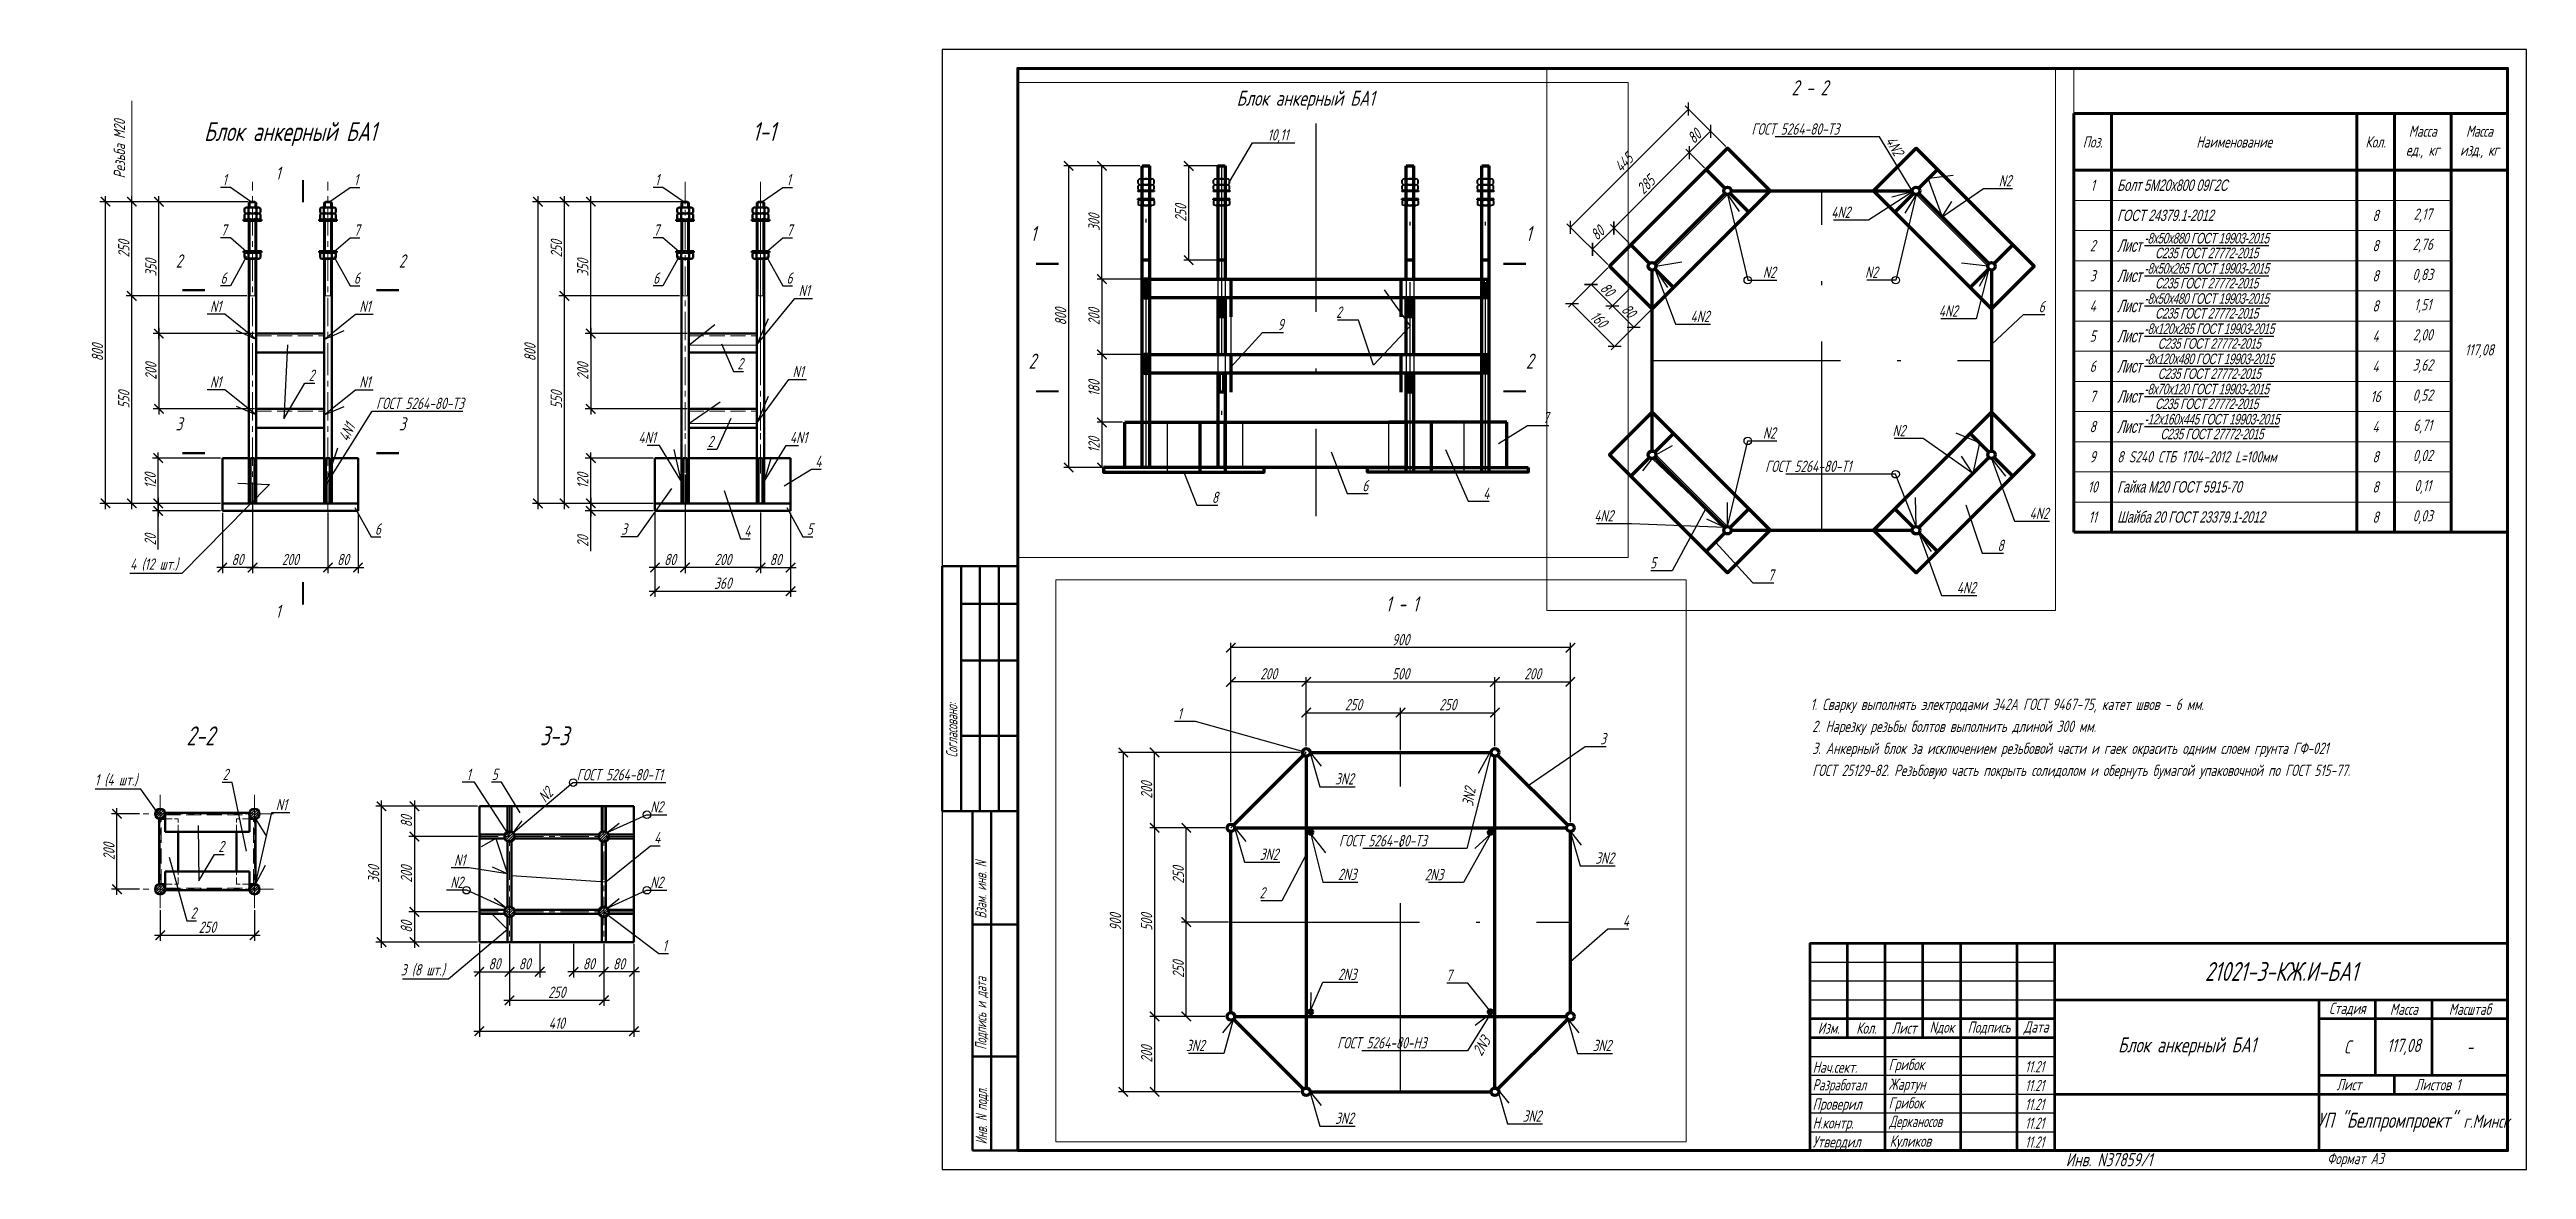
# Paper-space layout 'АБ1' of a CAD drawing. Header units: millimetres. Extents: x -237 to 420, y 0 to 297.
# The model-space entities are those that its viewports show. They can reach past a viewport. Long polylines and large blocks are cut down to what shows.
import ezdxf
from ezdxf import colors
from ezdxf.entities.mleader import LeaderData, LeaderLine
from ezdxf.enums import TextEntityAlignment as Align
from ezdxf.math import Vec2, Vec3

# ---------------------------------------------------------------- set-up
doc = ezdxf.new("R2010")
doc.units = ezdxf.units.MM
for name, pattern in [('CENTER3', [4, 2.5, -0.5, 0.5, -0.5]), ('ОСЕВАЯ_МЕЛКАЯ', [8, 5, -1.5, 0, -1.5]), ('ШТРИХ_МЕЛКИЙ', [3, 2, -1]), ('ШТРИХ_СРЕДНИЙ', [5.5, 4, -1.5]), ('ШТРИХОВАЯ', [0.75, 0.5, -0.25])]:
    doc.linetypes.add(name, pattern=pattern)
for name, color, linetype, lineweight in [('!_К_Размер', 2, 'Continuous', 25), ('!_К_Размерная', 1, 'Continuous', 25), ('!_К_Текст', 71, 'Continuous', 25), ('!выноски_0.25', 185, 'Continuous', 25), ('!Осевая', 141, 'CENTER3', 20), ('!Основная', 152, 'Continuous', 50), ('!Тонкая', 200, 'Continuous', 20), ('!Штрих', 92, 'ШТРИХОВАЯ', 20), ('Dimensions', 1, 'Continuous', 25), ('Обозначения', 102, 'Continuous', 25), ('Основная', 134, 'Continuous', 70), ('Основной', 250, 'Continuous', 70), ('Пост 0.13', 217, 'Continuous', 25), ('Размеры текст', 1, 'Continuous', 20), ('ТЕКСТ', 250, 'Continuous', 25)]:
    doc.layers.add(name, color=color, linetype=linetype, lineweight=lineweight)
doc.styles.add('!Жартун', font='simplex.shx', dxfattribs={"width": 0.7, "oblique": 15, "height": 3})
doc.styles.add('3.0', font='simplex.shx', dxfattribs={"width": 0.7, "oblique": 15, "height": 3})
doc.styles.add('5', font='simplex.shx', dxfattribs={"width": 0.7, "oblique": 15, "height": 5})
doc.styles.add('Build', font='simplex.shx', dxfattribs={"width": 0.7, "oblique": 15})
doc.styles.add('KL_текст3.5', font='simplex.shx', dxfattribs={"width": 0.7, "oblique": 15, "height": 3})
doc.styles.add('Romans0.7-15', font='romans.shx', dxfattribs={"width": 0.6, "oblique": 15})
doc.styles.get("Standard").update_dxf_attribs({"font": 'simplex.shx', "width": 0.7, "oblique": 15, "height": 3})
doc.dimstyles.new('!Жартун_размер', dxfattribs={"dimtxt": 3, "dimasz": 2.5, "dimexe": 1.25, "dimexo": 0.625, "dimtad": 1, "dimdec": 0, "dimtxsty": '!Жартун', "dimblk": 'ARCHTICK', "dimcen": 2.5, "dimaunit": 1, "dimadec": 0, "dimazin": 0, "dimtfac": 1, "dimtdec": 0, "dimtix": 1, "dimtmove": 1, "dimatfit": 2, "dimldrblk": 'NONE', "dimfxl": 1, "dimtfill": 1, "dimlwd": 25, "dimarcsym": 0})
doc.dimstyles.new('10-3', dxfattribs={"dimtxt": 3, "dimasz": 2.5, "dimexe": 1.5, "dimexo": 0.5, "dimtad": 1, "dimdec": 0, "dimlfac": 10, "dimtxsty": '3.0', "dimblk": 'ARCHTICK', "dimcen": 2.5, "dimdle": 1.5, "dimazin": 0, "dimtfac": 1, "dimtdec": 0, "dimtmove": 1, "dimatfit": 3, "dimldrblk": 'OPEN30', "dimfxl": 1.5, "dimarcsym": 0})

psp = doc.layouts.new('АБ1')

# ---------------------------------------------------------------- texts
at = {"layer": '!_К_Размерная', "style": 'KL_текст3.5', "oblique": 15, "width": 0.7}
for s, p in [('1', (-175.48, 262.44)), ('2', (-201.46, 239.17)), ('3', (-201.46, 195.99))]:
    psp.add_text(s, height=3.5, dxfattribs=at).set_placement(p, align=Align.RIGHT)
for s, p in [('2', (-144.06, 239.17)), ('3', (-144.06, 195.99))]:
    psp.add_text(s, height=3.5, dxfattribs=at).set_placement(p)
at = {"layer": '!_К_Размерная', "style": '3.0', "oblique": 15, "width": 0.7}
for s, rotation, p in [('4N1', 64.5977, (-160.2, 194.09)), ('N2', 47.40494, (-107.42, 99.11))]:
    psp.add_text(s, height=3, rotation=rotation, dxfattribs=at).set_placement(p, align=Align.TOP_LEFT)
at = {"layer": '!_К_Размерная', "style": 'KL_текст3.5', "oblique": 15, "width": 0.7}
psp.add_text('1', height=3.5, dxfattribs=at).set_placement((-175.48, 149.78), align=Align.TOP_RIGHT)
at = {"layer": '!_К_Размерная', "char_height": 5, "width": 68.5178, "attachment_point": 1, "style": '5'}
for s, insert in [('Блок анкерный БА1\\P', (-195.72, 277.75)), ('1-1', (-50.33, 277.75)), ('2-2', (-200.4, 117.5)), ('3-3', (-106.66, 117.5))]:
    psp.add_mtext(s, dxfattribs=dict(at, insert=insert))
at = {"layer": '!_К_Текст', "style": '3.0', "oblique": 15, "width": 0.7}
for s, p in [('1. Сварку выполнять электродами Э42А ГОСТ 9467-75, катет швов - 6 мм.', (230.17, 121.85)), ('2. Нарезку резьбы болтов выполнить длиной 300 мм.', (230.65, 116.02)), ('3. Анкерный блок за исключением резьбовой части и гаек окрасить одним слоем грунта ГФ-021', (230.65, 110.19)), ('ГОСТ 25129-82. Резьбовую часть покрыть солидолом и обернуть бумагой упаковочной по ГОСТ 515-77.', (230.65, 104.35))]:
    psp.add_text(s, height=3, dxfattribs=at).set_placement(p)
at = {"layer": '!выноски_0.25', "style": 'Build', "oblique": 15}
for s, width, p in [('Нач.сект.', 0.7, (230.75, 25.63)), ('Грибок', 0.7, (250.87, 26.33)), ('Разработал', 0.65, (230.75, 20.95)), ('Жартун', 0.68, (250.87, 21.11)), ('Проверил', 0.7, (230.75, 15.85)), ('Н.контр.', 0.7, (230.75, 10.85)), ('Дерканосов', 0.65, (251.07, 11.25)), ('Грибок', 0.7, (250.87, 16.15)), ('Утвердил', 0.7, (230.75, 5.85)), ('Куликов', 0.7, (251.17, 6.04)), ('Формат А3', 0.7, (367.17, 1.4))]:
    psp.add_text(s, height=3, dxfattribs=dict(at, width=width)).set_placement(p)
at = {"layer": '!выноски_0.25', "style": 'Build', "oblique": 15, "width": 0.65}
for p in [(289.6, 25.77), (289.6, 20.77), (289.6, 15.77), (289.6, 10.77), (289.6, 5.77)]:
    psp.add_text('11.21', height=3, dxfattribs=at).set_placement(p, align=Align.CENTER)
at = {"layer": '!выноски_0.25', "color": 18, "true_color": 0x000000, "attachment_point": 5, "style": 'Build'}
for s, insert, char_height, width in [('21021-3-КЖ.И-БА1', (355, 52.5), 5, 120), ('Блок анкерный БА1', (330, 32.5), 4, 70)]:
    psp.add_mtext(s, dxfattribs=dict(at, insert=insert, char_height=char_height, width=width))
at = {"layer": '!выноски_0.25', "style": 'Build'}
for s, insert, char_height, width, attachment_point in [('Стадия', (372.5, 42.5), 3, 15, 5), ('Масса', (387.5, 42.5), 3, 15, 5), ('Масштаб', (405, 42.5), 3, 20, 5), ('Изм.', (235, 37.5), 3, 10, 5), ('Кол.', (245, 37.5), 3, 10, 5), ('Лист', (255, 37.5), 3, 10, 5), ('Nдок', (265, 37.5), 3, 10, 5), ('Подпись', (277.5, 37.5), 3, 15, 5), ('Дата', (290, 37.5), 3, 10, 5), ('С', (372.5, 32.5), 3.5, 15, 5), ('117,08', (387.5, 32.5), 3.5, 15, 5), ('Лист', (369.65, 22.5), 3, 19, 4), ('Листов 1', (390.45, 22.5), 3, 29, 4), ('УП "Белпромпроект" {\\H0.875x;г.Минск}', (390, 12.5), 4, 50, 5)]:
    psp.add_mtext(s, dxfattribs=dict(at, insert=insert, char_height=char_height, width=width, attachment_point=attachment_point))
at = {"insert": (405, 32.5), "char_height": 3.5, "width": 20, "attachment_point": 5, "style": 'Build'}
psp.add_mtext('-', dxfattribs=at)
at = {"layer": 'Размеры текст', "style": '3.0', "oblique": 15, "width": 0.7}
psp.add_text('Резьба М20', height=3, rotation=90, dxfattribs=at).set_placement((-219.63, 262.83), align=Align.TOP_LEFT)
at = {"layer": 'ТЕКСТ', "linetype": 'Continuous', "style": 'Romans0.7-15', "oblique": 15, "width": 0.6}
for s, p in [('Согласовано:', (4.03, 109.23)), ('Взам. инв. N', (11.73, 66.53)), ('Подпись и дата', (11.73, 31.75)), ('Инв. N подл.', (11.86, 6.67))]:
    psp.add_text(s, height=3, rotation=90, dxfattribs=at).set_placement(p)
at = {"layer": 'ТЕКСТ', "linetype": 'Continuous', "style": '3.0', "oblique": 15, "width": 0.7}
psp.add_text('Инв. N37859/1', height=3.5, dxfattribs=at).set_placement((297.87, 0.84))

msp = doc.modelspace()

# ---------------------------------------------------------------- texts
at = {"layer": 'Обозначения', "style": '!Жартун', "oblique": 15, "width": 0.7}
for s, p in [('1', (27944.9, 18848.8)), ('2', (27944.9, 18510.7))]:
    msp.add_text(s, height=40, dxfattribs=at).set_placement(p, align=Align.RIGHT)
for s, p in [('1', (29243.5, 18848.8)), ('2', (29243.5, 18510.7))]:
    msp.add_text(s, height=40, dxfattribs=at).set_placement(p)
for s, p in [('1 - 1', (26094.7, 17030.7)), ('2 - 2', (28654.7, 16910.2))]:
    msp.add_text(s, height=40, dxfattribs=at).set_placement(p, align=Align.CENTER)
at = {"layer": 'Обозначения', "insert": (28448.7, 19248), "char_height": 40, "attachment_point": 1, "style": '!Жартун'}
msp.add_mtext_dynamic_manual_height_columns('\\pi27.98288;Блок анкерный БА1', width=469.35, gutter_width=150, heights=[0], dxfattribs=at)
at = {"layer": 'Обозначения', "char_height": 30, "attachment_point": 1, "style": '!Жартун'}
for s, width, insert, rotation in [('4N2', 45.24, (28880.2, 16804.9), 299.99834), ('2N3', 54.281, (26280.1, 15865.3), 58.81244)]:
    msp.add_mtext_dynamic_manual_height_columns(s, width=width, gutter_width=150, heights=[0], dxfattribs=dict(at, insert=insert, rotation=rotation))

# ---------------------------------------------------------------- blocks, each defined once
blk = doc.blocks.new('*U167')
at = {"layer": 'Обозначения'}
blk.add_lwpolyline([(0, 0), (420, 0), (420, 297), (0, 297)], close=True, dxfattribs=at)
at = {"layer": 'Обозначения', "lineweight": 60}
blk.add_lwpolyline([(20, 5), (415, 5), (415, 292), (20, 292)], close=True, dxfattribs=at)
blk = doc.blocks.new('_ArchTick')
at = {"color": 0, "linetype": 'ByBlock', "const_width": 0.15}
blk.add_lwpolyline([(-0.5, -0.5), (0.5, 0.5)], dxfattribs=at)
blk = doc.blocks.new('*D210')
at = {"layer": 'Defpoints', "color": 0, "transparency": 16777216}
for p in [(-190.86, 174.64), (-182.86, 176.64), (-190.86, 159.64)]:
    blk.add_point(p, dxfattribs=at)
at = {"layer": 'Размеры текст', "color": 0, "lineweight": -2, "transparency": 16777216}
for p, q in [((-190.86, 174.14), (-190.86, 158.14)), ((-182.86, 176.14), (-182.86, 158.14)), ((-181.36, 159.64), (-192.36, 159.64))]:
    blk.add_line(p, q, dxfattribs=at)
at = {"layer": 'Размеры текст', "color": 0, "lineweight": -2, "transparency": 16777216, "xscale": 2.5, "yscale": 2.5, "zscale": 2.5, "rotation": 180}
blk.add_blockref('_ArchTick', (-190.86, 159.64), dxfattribs=at)
at = {"layer": 'Размеры текст', "color": 0, "lineweight": -2, "transparency": 16777216, "xscale": 2.5, "yscale": 2.5, "zscale": 2.5}
blk.add_blockref('_ArchTick', (-182.86, 159.64), dxfattribs=at)
at = {"layer": 'Размеры текст', "color": 0, "transparency": 16777216, "insert": (-186.86, 161.76), "char_height": 3, "attachment_point": 5, "style": '3.0'}
blk.add_mtext('80', dxfattribs=at)
blk = doc.blocks.new('_Open30')
at = {"color": 0, "linetype": 'ByBlock', "lineweight": -2}
for p, q in [((-1, 0.27), (0, 0)), ((0, 0), (-1, -0.27)), ((0, 0), (-1, 0))]:
    blk.add_line(p, q, dxfattribs=at)
blk = doc.blocks.new('*D211')
at = {"layer": 'Defpoints', "color": 0, "transparency": 16777216}
for p in [(-207.86, 188.64), (-190.86, 188.64), (-190.86, 176.64)]:
    blk.add_point(p, dxfattribs=at)
at = {"layer": 'Размеры текст', "color": 0, "lineweight": -2, "transparency": 16777216}
for p, q in [((-191.36, 188.64), (-209.36, 188.64)), ((-207.86, 175.14), (-207.86, 190.14)), ((-191.36, 176.64), (-209.36, 176.64))]:
    blk.add_line(p, q, dxfattribs=at)
at = {"layer": 'Размеры текст', "color": 0, "lineweight": -2, "transparency": 16777216, "xscale": 2.5, "yscale": 2.5, "zscale": 2.5}
for p, rotation in [((-207.86, 188.64), 90), ((-207.86, 176.64), 270)]:
    blk.add_blockref('_ArchTick', p, dxfattribs=dict(at, rotation=rotation))
at = {"layer": 'Размеры текст', "color": 0, "transparency": 16777216, "insert": (-209.98, 182.64), "char_height": 3, "attachment_point": 5, "rotation": 90, "style": '3.0'}
blk.add_mtext('120', dxfattribs=at)
blk = doc.blocks.new('*D212')
at = {"layer": 'Defpoints', "color": 0, "transparency": 16777216}
for p in [(-207.86, 174.64), (-190.86, 176.64), (-190.86, 174.64)]:
    blk.add_point(p, dxfattribs=at)
at = {"layer": 'Размеры текст', "color": 0, "lineweight": -2, "transparency": 16777216}
for p, q in [((-207.86, 178.14), (-207.86, 173.14)), ((-191.36, 176.64), (-209.36, 176.64)), ((-191.36, 174.64), (-209.36, 174.64)), ((-207.86, 164.38), (-207.86, 174.64))]:
    blk.add_line(p, q, dxfattribs=at)
at = {"layer": 'Размеры текст', "color": 0, "lineweight": -2, "transparency": 16777216, "xscale": 2.5, "yscale": 2.5, "zscale": 2.5}
for p, rotation in [((-207.86, 176.64), 90), ((-207.86, 174.64), 270)]:
    blk.add_blockref('_ArchTick', p, dxfattribs=dict(at, rotation=rotation))
at = {"layer": 'Размеры текст', "color": 0, "transparency": 16777216, "insert": (-209.98, 166.98), "char_height": 3, "attachment_point": 5, "rotation": 90, "style": '3.0'}
blk.add_mtext('20', dxfattribs=at)
blk = doc.blocks.new('*D213')
at = {"layer": 'Defpoints', "color": 0, "transparency": 16777216}
for p in [(-214.86, 231.67), (-183.86, 231.67), (-207.86, 176.64)]:
    blk.add_point(p, dxfattribs=at)
at = {"layer": 'Размеры текст', "color": 0, "lineweight": -2, "transparency": 16777216}
for p, q in [((-184.36, 231.67), (-216.36, 231.67)), ((-214.86, 175.14), (-214.86, 233.17)), ((-208.36, 176.64), (-216.36, 176.64))]:
    blk.add_line(p, q, dxfattribs=at)
at = {"layer": 'Размеры текст', "color": 0, "lineweight": -2, "transparency": 16777216, "xscale": 2.5, "yscale": 2.5, "zscale": 2.5}
for p, rotation in [((-214.86, 231.67), 90), ((-214.86, 176.64), 270)]:
    blk.add_blockref('_ArchTick', p, dxfattribs=dict(at, rotation=rotation))
at = {"layer": 'Размеры текст', "color": 0, "transparency": 16777216, "insert": (-216.98, 204.15), "char_height": 3, "attachment_point": 5, "rotation": 90, "style": '3.0'}
blk.add_mtext('550', dxfattribs=at)
blk = doc.blocks.new('*D214')
at = {"layer": 'Defpoints', "color": 0, "transparency": 16777216}
for p in [(-214.86, 256.64), (-207.86, 256.64), (-209.48, 231.67)]:
    blk.add_point(p, dxfattribs=at)
at = {"layer": 'Размеры текст', "color": 0, "lineweight": -2, "transparency": 16777216}
for p, q in [((-208.36, 256.64), (-216.36, 256.64)), ((-214.86, 230.17), (-214.86, 258.14)), ((-209.98, 231.67), (-216.36, 231.67))]:
    blk.add_line(p, q, dxfattribs=at)
at = {"layer": 'Размеры текст', "color": 0, "lineweight": -2, "transparency": 16777216, "xscale": 2.5, "yscale": 2.5, "zscale": 2.5}
for p, rotation in [((-214.86, 256.64), 90), ((-214.86, 231.67), 270)]:
    blk.add_blockref('_ArchTick', p, dxfattribs=dict(at, rotation=rotation))
at = {"layer": 'Размеры текст', "color": 0, "transparency": 16777216, "insert": (-216.98, 244.15), "char_height": 3, "attachment_point": 5, "rotation": 90, "style": '3.0'}
blk.add_mtext('250', dxfattribs=at)
blk = doc.blocks.new('*D215')
at = {"layer": 'Defpoints', "color": 0, "transparency": 16777216}
for p in [(-221.86, 256.64), (-214.86, 256.64), (-214.86, 176.64)]:
    blk.add_point(p, dxfattribs=at)
at = {"layer": 'Размеры текст', "color": 0, "lineweight": -2, "transparency": 16777216}
for p, q in [((-215.36, 256.64), (-223.36, 256.64)), ((-221.86, 175.14), (-221.86, 258.14)), ((-215.36, 176.64), (-223.36, 176.64))]:
    blk.add_line(p, q, dxfattribs=at)
at = {"layer": 'Размеры текст', "color": 0, "lineweight": -2, "transparency": 16777216, "xscale": 2.5, "yscale": 2.5, "zscale": 2.5}
for p, rotation in [((-221.86, 256.64), 90), ((-221.86, 176.64), 270)]:
    blk.add_blockref('_ArchTick', p, dxfattribs=dict(at, rotation=rotation))
at = {"layer": 'Размеры текст', "color": 0, "transparency": 16777216, "insert": (-223.98, 216.64), "char_height": 3, "attachment_point": 5, "rotation": 90, "style": '3.0'}
blk.add_mtext('800', dxfattribs=at)
blk = doc.blocks.new('*D216')
at = {"layer": 'Defpoints', "color": 0, "transparency": 16777216}
for p in [(-48.17, 174.76), (-40.21, 174.64), (-40.21, 159.64)]:
    blk.add_point(p, dxfattribs=at)
at = {"layer": 'Размеры текст', "color": 0, "lineweight": -2, "transparency": 16777216}
for p, q in [((-48.17, 174.26), (-48.17, 158.14)), ((-40.21, 174.14), (-40.21, 158.14)), ((-49.67, 159.64), (-38.71, 159.64))]:
    blk.add_line(p, q, dxfattribs=at)
at = {"layer": 'Размеры текст', "color": 0, "lineweight": -2, "transparency": 16777216, "xscale": 2.5, "yscale": 2.5, "zscale": 2.5, "rotation": 180}
blk.add_blockref('_ArchTick', (-48.17, 159.64), dxfattribs=at)
at = {"layer": 'Размеры текст', "color": 0, "lineweight": -2, "transparency": 16777216, "xscale": 2.5, "yscale": 2.5, "zscale": 2.5}
blk.add_blockref('_ArchTick', (-40.21, 159.64), dxfattribs=at)
at = {"layer": 'Размеры текст', "color": 0, "transparency": 16777216, "insert": (-44.19, 161.76), "char_height": 3, "attachment_point": 5, "style": '3.0'}
blk.add_mtext('80', dxfattribs=at)
blk = doc.blocks.new('*D217')
at = {"layer": 'Defpoints', "color": 0, "transparency": 16777216}
for p in [(-93.17, 188.64), (-76.17, 188.64), (-76.17, 176.64)]:
    blk.add_point(p, dxfattribs=at)
at = {"layer": 'Размеры текст', "color": 0, "lineweight": -2, "transparency": 16777216}
for p, q in [((-76.67, 188.64), (-94.67, 188.64)), ((-93.17, 175.14), (-93.17, 190.14)), ((-76.67, 176.64), (-94.67, 176.64))]:
    blk.add_line(p, q, dxfattribs=at)
at = {"layer": 'Размеры текст', "color": 0, "lineweight": -2, "transparency": 16777216, "xscale": 2.5, "yscale": 2.5, "zscale": 2.5}
for p, rotation in [((-93.17, 188.64), 90), ((-93.17, 176.64), 270)]:
    blk.add_blockref('_ArchTick', p, dxfattribs=dict(at, rotation=rotation))
at = {"layer": 'Размеры текст', "color": 0, "transparency": 16777216, "insert": (-95.3, 182.64), "char_height": 3, "attachment_point": 5, "rotation": 90, "style": '3.0'}
blk.add_mtext('120', dxfattribs=at)
blk = doc.blocks.new('*D218')
at = {"layer": 'Defpoints', "color": 0, "transparency": 16777216}
for p in [(-93.17, 174.64), (-76.17, 176.64), (-76.17, 174.64)]:
    blk.add_point(p, dxfattribs=at)
at = {"layer": 'Размеры текст', "color": 0, "lineweight": -2, "transparency": 16777216}
for p, q in [((-93.17, 178.14), (-93.17, 173.14)), ((-76.67, 176.64), (-94.67, 176.64)), ((-76.67, 174.64), (-94.67, 174.64)), ((-93.17, 164), (-93.17, 174.64))]:
    blk.add_line(p, q, dxfattribs=at)
at = {"layer": 'Размеры текст', "color": 0, "lineweight": -2, "transparency": 16777216, "xscale": 2.5, "yscale": 2.5, "zscale": 2.5}
for p, rotation in [((-93.17, 176.64), 90), ((-93.17, 174.64), 270)]:
    blk.add_blockref('_ArchTick', p, dxfattribs=dict(at, rotation=rotation))
at = {"layer": 'Размеры текст', "color": 0, "transparency": 16777216, "insert": (-95.3, 166.6), "char_height": 3, "attachment_point": 5, "rotation": 90, "style": '3.0'}
blk.add_mtext('20', dxfattribs=at)
blk = doc.blocks.new('*D219')
at = {"layer": 'Defpoints', "color": 0, "transparency": 16777216}
for p in [(-67.17, 221.67), (-93.17, 201.7), (-67.17, 201.7)]:
    blk.add_point(p, dxfattribs=at)
at = {"layer": 'Размеры текст', "color": 0, "lineweight": -2, "transparency": 16777216}
for p, q in [((-67.67, 221.67), (-94.67, 221.67)), ((-93.17, 223.17), (-93.17, 200.2)), ((-67.67, 201.7), (-94.67, 201.7))]:
    blk.add_line(p, q, dxfattribs=at)
at = {"layer": 'Размеры текст', "color": 0, "lineweight": -2, "transparency": 16777216, "xscale": 2.5, "yscale": 2.5, "zscale": 2.5}
for p, rotation in [((-93.17, 221.67), 90), ((-93.17, 201.7), 270)]:
    blk.add_blockref('_ArchTick', p, dxfattribs=dict(at, rotation=rotation))
at = {"layer": 'Размеры текст', "color": 0, "transparency": 16777216, "insert": (-95.3, 211.69), "char_height": 3, "attachment_point": 5, "rotation": 90, "style": '3.0'}
blk.add_mtext('200', dxfattribs=at)
blk = doc.blocks.new('*D220')
at = {"layer": 'Defpoints', "color": 0, "transparency": 16777216}
for p in [(-100.17, 231.66), (-69.17, 231.66), (-76.17, 176.64)]:
    blk.add_point(p, dxfattribs=at)
at = {"layer": 'Размеры текст', "color": 0, "lineweight": -2, "transparency": 16777216}
for p, q in [((-69.67, 231.66), (-101.67, 231.66)), ((-100.17, 175.14), (-100.17, 233.16)), ((-76.67, 176.64), (-101.67, 176.64))]:
    blk.add_line(p, q, dxfattribs=at)
at = {"layer": 'Размеры текст', "color": 0, "lineweight": -2, "transparency": 16777216, "xscale": 2.5, "yscale": 2.5, "zscale": 2.5}
for p, rotation in [((-100.17, 231.66), 90), ((-100.17, 176.64), 270)]:
    blk.add_blockref('_ArchTick', p, dxfattribs=dict(at, rotation=rotation))
at = {"layer": 'Размеры текст', "color": 0, "transparency": 16777216, "insert": (-102.3, 204.15), "char_height": 3, "attachment_point": 5, "rotation": 90, "style": '3.0'}
blk.add_mtext('550', dxfattribs=at)
blk = doc.blocks.new('*D221')
at = {"layer": 'Defpoints', "color": 0, "transparency": 16777216}
for p in [(-100.17, 256.64), (-93.17, 256.64), (-93.1, 231.66)]:
    blk.add_point(p, dxfattribs=at)
at = {"layer": 'Размеры текст', "color": 0, "lineweight": -2, "transparency": 16777216}
for p, q in [((-93.67, 256.64), (-101.67, 256.64)), ((-100.17, 230.16), (-100.17, 258.14)), ((-93.6, 231.66), (-101.67, 231.66))]:
    blk.add_line(p, q, dxfattribs=at)
at = {"layer": 'Размеры текст', "color": 0, "lineweight": -2, "transparency": 16777216, "xscale": 2.5, "yscale": 2.5, "zscale": 2.5}
for p, rotation in [((-100.17, 256.64), 90), ((-100.17, 231.66), 270)]:
    blk.add_blockref('_ArchTick', p, dxfattribs=dict(at, rotation=rotation))
at = {"layer": 'Размеры текст', "color": 0, "transparency": 16777216, "insert": (-102.3, 244.15), "char_height": 3, "attachment_point": 5, "rotation": 90, "style": '3.0'}
blk.add_mtext('250', dxfattribs=at)
blk = doc.blocks.new('*D222')
at = {"layer": 'Defpoints', "color": 0, "transparency": 16777216}
for p in [(-107.17, 256.64), (-100.17, 256.64), (-100.17, 176.64)]:
    blk.add_point(p, dxfattribs=at)
at = {"layer": 'Размеры текст', "color": 0, "lineweight": -2, "transparency": 16777216}
for p, q in [((-100.67, 256.64), (-108.67, 256.64)), ((-107.17, 175.14), (-107.17, 258.14)), ((-100.67, 176.64), (-108.67, 176.64))]:
    blk.add_line(p, q, dxfattribs=at)
at = {"layer": 'Размеры текст', "color": 0, "lineweight": -2, "transparency": 16777216, "xscale": 2.5, "yscale": 2.5, "zscale": 2.5}
for p, rotation in [((-107.17, 256.64), 90), ((-107.17, 176.64), 270)]:
    blk.add_blockref('_ArchTick', p, dxfattribs=dict(at, rotation=rotation))
at = {"layer": 'Размеры текст', "color": 0, "transparency": 16777216, "insert": (-109.3, 216.64), "char_height": 3, "attachment_point": 5, "rotation": 90, "style": '3.0'}
blk.add_mtext('800', dxfattribs=at)
blk = doc.blocks.new('*D223')
at = {"layer": 'Defpoints', "color": 0, "transparency": 16777216}
for p in [(-162.86, 174.76), (-154.89, 174.64), (-154.89, 159.64)]:
    blk.add_point(p, dxfattribs=at)
at = {"layer": 'Размеры текст', "color": 0, "lineweight": -2, "transparency": 16777216}
for p, q in [((-162.86, 174.26), (-162.86, 158.14)), ((-154.89, 174.14), (-154.89, 158.14)), ((-164.36, 159.64), (-153.39, 159.64))]:
    blk.add_line(p, q, dxfattribs=at)
at = {"layer": 'Размеры текст', "color": 0, "lineweight": -2, "transparency": 16777216, "xscale": 2.5, "yscale": 2.5, "zscale": 2.5, "rotation": 180}
blk.add_blockref('_ArchTick', (-162.86, 159.64), dxfattribs=at)
at = {"layer": 'Размеры текст', "color": 0, "lineweight": -2, "transparency": 16777216, "xscale": 2.5, "yscale": 2.5, "zscale": 2.5}
blk.add_blockref('_ArchTick', (-154.89, 159.64), dxfattribs=at)
at = {"layer": 'Размеры текст', "color": 0, "transparency": 16777216, "insert": (-158.87, 161.76), "char_height": 3, "attachment_point": 5, "style": '3.0'}
blk.add_mtext('80', dxfattribs=at)
blk = doc.blocks.new('*D224')
at = {"layer": 'Defpoints', "color": 0, "transparency": 16777216}
for p in [(-207.68, 256.64), (-183.5, 256.64), (-181.86, 221.67)]:
    blk.add_point(p, dxfattribs=at)
at = {"layer": 'Размеры текст', "color": 0, "lineweight": -2, "transparency": 16777216}
for p, q in [((-184, 256.64), (-209.18, 256.64)), ((-207.68, 220.17), (-207.68, 258.14)), ((-182.36, 221.67), (-209.18, 221.67))]:
    blk.add_line(p, q, dxfattribs=at)
at = {"layer": 'Размеры текст', "color": 0, "lineweight": -2, "transparency": 16777216, "xscale": 2.5, "yscale": 2.5, "zscale": 2.5}
for p, rotation in [((-207.68, 256.64), 90), ((-207.68, 221.67), 270)]:
    blk.add_blockref('_ArchTick', p, dxfattribs=dict(at, rotation=rotation))
at = {"layer": 'Размеры текст', "color": 0, "transparency": 16777216, "insert": (-209.81, 239.15), "char_height": 3, "attachment_point": 5, "rotation": 90, "style": '3.0'}
blk.add_mtext('350', dxfattribs=at)
blk = doc.blocks.new('*D225')
at = {"layer": 'Defpoints', "color": 0, "transparency": 16777216}
for p in [(-181.86, 221.67), (-207.68, 201.7), (-181.86, 201.7)]:
    blk.add_point(p, dxfattribs=at)
at = {"layer": 'Размеры текст', "color": 0, "lineweight": -2, "transparency": 16777216}
for p, q in [((-182.36, 221.67), (-209.18, 221.67)), ((-207.68, 223.17), (-207.68, 200.2)), ((-182.36, 201.7), (-209.18, 201.7))]:
    blk.add_line(p, q, dxfattribs=at)
at = {"layer": 'Размеры текст', "color": 0, "lineweight": -2, "transparency": 16777216, "xscale": 2.5, "yscale": 2.5, "zscale": 2.5}
for p, rotation in [((-207.68, 221.67), 90), ((-207.68, 201.7), 270)]:
    blk.add_blockref('_ArchTick', p, dxfattribs=dict(at, rotation=rotation))
at = {"layer": 'Размеры текст', "color": 0, "transparency": 16777216, "insert": (-209.81, 211.69), "char_height": 3, "attachment_point": 5, "rotation": 90, "style": '3.0'}
blk.add_mtext('200', dxfattribs=at)
blk = doc.blocks.new('*D226')
at = {"layer": 'Defpoints', "color": 0, "transparency": 16777216}
for p in [(-93.17, 256.64), (-68.17, 256.64), (-67.17, 221.67)]:
    blk.add_point(p, dxfattribs=at)
at = {"layer": 'Размеры текст', "color": 0, "lineweight": -2, "transparency": 16777216}
for p, q in [((-68.67, 256.64), (-94.67, 256.64)), ((-93.17, 220.17), (-93.17, 258.14)), ((-67.67, 221.67), (-94.67, 221.67))]:
    blk.add_line(p, q, dxfattribs=at)
at = {"layer": 'Размеры текст', "color": 0, "lineweight": -2, "transparency": 16777216, "xscale": 2.5, "yscale": 2.5, "zscale": 2.5}
for p, rotation in [((-93.17, 256.64), 90), ((-93.17, 221.67), 270)]:
    blk.add_blockref('_ArchTick', p, dxfattribs=dict(at, rotation=rotation))
at = {"layer": 'Размеры текст', "color": 0, "transparency": 16777216, "insert": (-95.3, 239.15), "char_height": 3, "attachment_point": 5, "rotation": 90, "style": '3.0'}
blk.add_mtext('350', dxfattribs=at)
blk = doc.blocks.new('_None')
blk = doc.blocks.new('*D209')
at = {"layer": 'Defpoints', "color": 0, "transparency": 16777216}
for p in [(-182.86, 176.64), (-162.86, 170.91), (-162.86, 159.64)]:
    blk.add_point(p, dxfattribs=at)
at = {"layer": 'Размеры текст', "color": 0, "lineweight": -2, "transparency": 16777216}
for p, q in [((-182.86, 176.14), (-182.86, 158.14)), ((-162.86, 170.41), (-162.86, 158.14)), ((-184.36, 159.64), (-161.36, 159.64))]:
    blk.add_line(p, q, dxfattribs=at)
at = {"layer": 'Размеры текст', "color": 0, "lineweight": -2, "transparency": 16777216, "xscale": 2.5, "yscale": 2.5, "zscale": 2.5, "rotation": 180}
blk.add_blockref('_ArchTick', (-182.86, 159.64), dxfattribs=at)
at = {"layer": 'Размеры текст', "color": 0, "lineweight": -2, "transparency": 16777216, "xscale": 2.5, "yscale": 2.5, "zscale": 2.5}
blk.add_blockref('_ArchTick', (-162.86, 159.64), dxfattribs=at)
at = {"layer": 'Размеры текст', "color": 0, "transparency": 16777216, "insert": (-172.86, 161.76), "char_height": 3, "attachment_point": 5, "style": '3.0'}
blk.add_mtext('200', dxfattribs=at)
blk = doc.blocks.new('*D227')
at = {"layer": 'Defpoints', "color": 0, "transparency": 16777216}
for p in [(-68.17, 184.76), (-48.17, 174.76), (-68.17, 159.64)]:
    blk.add_point(p, dxfattribs=at)
at = {"layer": 'Размеры текст', "color": 0, "lineweight": -2, "transparency": 16777216}
for p, q in [((-68.17, 184.26), (-68.17, 158.14)), ((-48.17, 174.26), (-48.17, 158.14)), ((-46.67, 159.64), (-69.67, 159.64))]:
    blk.add_line(p, q, dxfattribs=at)
at = {"layer": 'Размеры текст', "color": 0, "lineweight": -2, "transparency": 16777216, "xscale": 2.5, "yscale": 2.5, "zscale": 2.5, "rotation": 180}
blk.add_blockref('_ArchTick', (-68.17, 159.64), dxfattribs=at)
at = {"layer": 'Размеры текст', "color": 0, "lineweight": -2, "transparency": 16777216, "xscale": 2.5, "yscale": 2.5, "zscale": 2.5}
blk.add_blockref('_ArchTick', (-48.17, 159.64), dxfattribs=at)
at = {"layer": 'Размеры текст', "color": 0, "transparency": 16777216, "insert": (-58.17, 161.76), "char_height": 3, "attachment_point": 5, "style": '3.0'}
blk.add_mtext('200', dxfattribs=at)
blk = doc.blocks.new('*D228')
at = {"layer": 'Defpoints', "color": 0, "transparency": 16777216}
for p in [(-68.17, 184.76), (-76.17, 174.64), (-76.17, 159.64)]:
    blk.add_point(p, dxfattribs=at)
at = {"layer": 'Размеры текст', "color": 0, "lineweight": -2, "transparency": 16777216}
for p, q in [((-68.17, 184.26), (-68.17, 158.14)), ((-76.17, 174.14), (-76.17, 158.14)), ((-66.67, 159.64), (-77.67, 159.64))]:
    blk.add_line(p, q, dxfattribs=at)
at = {"layer": 'Размеры текст', "color": 0, "lineweight": -2, "transparency": 16777216, "xscale": 2.5, "yscale": 2.5, "zscale": 2.5, "rotation": 180}
blk.add_blockref('_ArchTick', (-76.17, 159.64), dxfattribs=at)
at = {"layer": 'Размеры текст', "color": 0, "lineweight": -2, "transparency": 16777216, "xscale": 2.5, "yscale": 2.5, "zscale": 2.5}
blk.add_blockref('_ArchTick', (-68.17, 159.64), dxfattribs=at)
at = {"layer": 'Размеры текст', "color": 0, "transparency": 16777216, "insert": (-72.17, 161.76), "char_height": 3, "attachment_point": 5, "style": '3.0'}
blk.add_mtext('80', dxfattribs=at)
blk = doc.blocks.new('*D229')
at = {"layer": 'Defpoints', "color": 0, "transparency": 16777216}
for p in [(-76.17, 159.64), (-40.21, 159.64), (-40.21, 153.35)]:
    blk.add_point(p, dxfattribs=at)
at = {"layer": 'Размеры текст', "color": 0, "lineweight": -2, "transparency": 16777216}
for p, q in [((-76.17, 159.14), (-76.17, 151.85)), ((-40.21, 159.14), (-40.21, 151.85)), ((-77.67, 153.35), (-38.71, 153.35))]:
    blk.add_line(p, q, dxfattribs=at)
at = {"layer": 'Размеры текст', "color": 0, "lineweight": -2, "transparency": 16777216, "xscale": 2.5, "yscale": 2.5, "zscale": 2.5, "rotation": 180}
blk.add_blockref('_ArchTick', (-76.17, 153.35), dxfattribs=at)
at = {"layer": 'Размеры текст', "color": 0, "lineweight": -2, "transparency": 16777216, "xscale": 2.5, "yscale": 2.5, "zscale": 2.5}
blk.add_blockref('_ArchTick', (-40.21, 153.35), dxfattribs=at)
at = {"layer": 'Размеры текст', "color": 0, "transparency": 16777216, "insert": (-58.19, 155.47), "char_height": 3, "attachment_point": 5, "style": '3.0'}
blk.add_mtext('360', dxfattribs=at)
blk = doc.blocks.new('*D230')
at = {"layer": 'Defpoints', "color": 0, "transparency": 16777216}
for p in [(-207.34, 69.31), (-182.35, 69.31), (-182.35, 62.12)]:
    blk.add_point(p, dxfattribs=at)
at = {"layer": 'Размеры текст', "color": 0, "lineweight": -2, "transparency": 16777216}
for p, q in [((-207.34, 68.81), (-207.34, 60.62)), ((-182.35, 68.81), (-182.35, 60.62)), ((-208.84, 62.12), (-180.85, 62.12))]:
    blk.add_line(p, q, dxfattribs=at)
at = {"layer": 'Размеры текст', "color": 0, "lineweight": -2, "transparency": 16777216, "xscale": 2.5, "yscale": 2.5, "zscale": 2.5, "rotation": 180}
blk.add_blockref('_ArchTick', (-207.34, 62.12), dxfattribs=at)
at = {"layer": 'Размеры текст', "color": 0, "lineweight": -2, "transparency": 16777216, "xscale": 2.5, "yscale": 2.5, "zscale": 2.5}
blk.add_blockref('_ArchTick', (-182.35, 62.12), dxfattribs=at)
at = {"layer": 'Размеры текст', "color": 0, "transparency": 16777216, "insert": (-194.84, 64.25), "char_height": 3, "attachment_point": 5, "style": '3.0'}
blk.add_mtext('250', dxfattribs=at)
blk = doc.blocks.new('*D231')
at = {"layer": 'Defpoints', "color": 0, "transparency": 16777216}
for p in [(-218.79, 94.31), (-212.34, 94.31), (-212.34, 74.31)]:
    blk.add_point(p, dxfattribs=at)
at = {"layer": 'Размеры текст', "color": 0, "lineweight": -2, "transparency": 16777216}
for p, q in [((-212.84, 94.31), (-220.29, 94.31)), ((-218.79, 72.81), (-218.79, 95.81)), ((-212.84, 74.31), (-220.29, 74.31))]:
    blk.add_line(p, q, dxfattribs=at)
at = {"layer": 'Размеры текст', "color": 0, "lineweight": -2, "transparency": 16777216, "xscale": 2.5, "yscale": 2.5, "zscale": 2.5}
for p, rotation in [((-218.79, 94.31), 90), ((-218.79, 74.31), 270)]:
    blk.add_blockref('_ArchTick', p, dxfattribs=dict(at, rotation=rotation))
at = {"layer": 'Размеры текст', "color": 0, "transparency": 16777216, "insert": (-220.92, 84.31), "char_height": 3, "attachment_point": 5, "rotation": 90, "style": '3.0'}
blk.add_mtext('200', dxfattribs=at)
blk = doc.blocks.new('*D232')
at = {"layer": 'Defpoints', "color": 0, "transparency": 16777216}
for p in [(-122.72, 96.31), (-139.93, 88.31), (-122.72, 88.31)]:
    blk.add_point(p, dxfattribs=at)
at = {"layer": 'Размеры текст', "color": 0, "lineweight": -2, "transparency": 16777216}
for p, q in [((-123.22, 96.31), (-141.43, 96.31)), ((-139.93, 97.81), (-139.93, 86.81)), ((-123.22, 88.31), (-141.43, 88.31))]:
    blk.add_line(p, q, dxfattribs=at)
at = {"layer": 'Размеры текст', "color": 0, "lineweight": -2, "transparency": 16777216, "xscale": 2.5, "yscale": 2.5, "zscale": 2.5}
for p, rotation in [((-139.93, 96.31), 90), ((-139.93, 88.31), 270)]:
    blk.add_blockref('_ArchTick', p, dxfattribs=dict(at, rotation=rotation))
at = {"layer": 'Размеры текст', "color": 0, "transparency": 16777216, "insert": (-142.06, 92.31), "char_height": 3, "attachment_point": 5, "rotation": 90, "style": '3.0'}
blk.add_mtext('80', dxfattribs=at)
blk = doc.blocks.new('*D207')
at = {"layer": 'Defpoints', "color": 0, "transparency": 16777216}
for p in [(-122.72, 88.31), (-139.93, 68.31), (-122.72, 68.31)]:
    blk.add_point(p, dxfattribs=at)
at = {"layer": 'Размеры текст', "color": 0, "lineweight": -2, "transparency": 16777216}
for p, q in [((-123.22, 88.31), (-141.43, 88.31)), ((-139.93, 89.81), (-139.93, 66.81)), ((-123.22, 68.31), (-141.43, 68.31))]:
    blk.add_line(p, q, dxfattribs=at)
at = {"layer": 'Размеры текст', "color": 0, "lineweight": -2, "transparency": 16777216, "xscale": 2.5, "yscale": 2.5, "zscale": 2.5}
for p, rotation in [((-139.93, 88.31), 90), ((-139.93, 68.31), 270)]:
    blk.add_blockref('_ArchTick', p, dxfattribs=dict(at, rotation=rotation))
at = {"layer": 'Размеры текст', "color": 0, "transparency": 16777216, "insert": (-142.06, 78.31), "char_height": 3, "attachment_point": 5, "rotation": 90, "style": '3.0'}
blk.add_mtext('200', dxfattribs=at)
blk = doc.blocks.new('*D208')
at = {"layer": 'Defpoints', "color": 0, "transparency": 16777216}
for p in [(-122.72, 68.31), (-139.93, 60.31), (-122.72, 60.31)]:
    blk.add_point(p, dxfattribs=at)
at = {"layer": 'Размеры текст', "color": 0, "lineweight": -2, "transparency": 16777216}
for p, q in [((-123.22, 68.31), (-141.43, 68.31)), ((-139.93, 69.81), (-139.93, 58.81)), ((-123.22, 60.31), (-141.43, 60.31))]:
    blk.add_line(p, q, dxfattribs=at)
at = {"layer": 'Размеры текст', "color": 0, "lineweight": -2, "transparency": 16777216, "xscale": 2.5, "yscale": 2.5, "zscale": 2.5}
for p, rotation in [((-139.93, 68.31), 90), ((-139.93, 60.31), 270)]:
    blk.add_blockref('_ArchTick', p, dxfattribs=dict(at, rotation=rotation))
at = {"layer": 'Размеры текст', "color": 0, "transparency": 16777216, "insert": (-142.06, 64.31), "char_height": 3, "attachment_point": 5, "rotation": 90, "style": '3.0'}
blk.add_mtext('80', dxfattribs=at)
blk = doc.blocks.new('*D233')
at = {"layer": 'Defpoints', "color": 0, "transparency": 16777216}
for p in [(-122.72, 60.31), (-114.72, 60.31), (-114.72, 52.42)]:
    blk.add_point(p, dxfattribs=at)
at = {"layer": 'Размеры текст', "color": 0, "lineweight": -2, "transparency": 16777216}
for p, q in [((-122.72, 59.81), (-122.72, 50.92)), ((-114.72, 59.81), (-114.72, 50.92)), ((-124.22, 52.42), (-113.22, 52.42))]:
    blk.add_line(p, q, dxfattribs=at)
at = {"layer": 'Размеры текст', "color": 0, "lineweight": -2, "transparency": 16777216, "xscale": 2.5, "yscale": 2.5, "zscale": 2.5, "rotation": 180}
blk.add_blockref('_ArchTick', (-122.72, 52.42), dxfattribs=at)
at = {"layer": 'Размеры текст', "color": 0, "lineweight": -2, "transparency": 16777216, "xscale": 2.5, "yscale": 2.5, "zscale": 2.5}
blk.add_blockref('_ArchTick', (-114.72, 52.42), dxfattribs=at)
at = {"layer": 'Размеры текст', "color": 0, "transparency": 16777216, "insert": (-118.72, 54.54), "char_height": 3, "attachment_point": 5, "style": '3.0'}
blk.add_mtext('80', dxfattribs=at)
blk = doc.blocks.new('*D234')
at = {"layer": 'Defpoints', "color": 0, "transparency": 16777216}
for p in [(-114.72, 60.31), (-106.72, 60.31), (-106.72, 52.42)]:
    blk.add_point(p, dxfattribs=at)
at = {"layer": 'Размеры текст', "color": 0, "lineweight": -2, "transparency": 16777216}
for p, q in [((-114.72, 59.81), (-114.72, 50.92)), ((-106.72, 59.81), (-106.72, 50.92)), ((-116.22, 52.42), (-105.22, 52.42))]:
    blk.add_line(p, q, dxfattribs=at)
at = {"layer": 'Размеры текст', "color": 0, "lineweight": -2, "transparency": 16777216, "xscale": 2.5, "yscale": 2.5, "zscale": 2.5, "rotation": 180}
blk.add_blockref('_ArchTick', (-114.72, 52.42), dxfattribs=at)
at = {"layer": 'Размеры текст', "color": 0, "lineweight": -2, "transparency": 16777216, "xscale": 2.5, "yscale": 2.5, "zscale": 2.5}
blk.add_blockref('_ArchTick', (-106.72, 52.42), dxfattribs=at)
at = {"layer": 'Размеры текст', "color": 0, "transparency": 16777216, "insert": (-110.72, 54.54), "char_height": 3, "attachment_point": 5, "style": '3.0'}
blk.add_mtext('80', dxfattribs=at)
blk = doc.blocks.new('*D235')
at = {"layer": 'Defpoints', "color": 0, "transparency": 16777216}
for p in [(-89.73, 60.31), (-81.73, 60.31), (-89.73, 52.42)]:
    blk.add_point(p, dxfattribs=at)
at = {"layer": 'Размеры текст', "color": 0, "lineweight": -2, "transparency": 16777216}
for p, q in [((-89.73, 59.81), (-89.73, 50.92)), ((-81.73, 59.81), (-81.73, 50.92)), ((-80.23, 52.42), (-91.23, 52.42))]:
    blk.add_line(p, q, dxfattribs=at)
at = {"layer": 'Размеры текст', "color": 0, "lineweight": -2, "transparency": 16777216, "xscale": 2.5, "yscale": 2.5, "zscale": 2.5, "rotation": 180}
blk.add_blockref('_ArchTick', (-89.73, 52.42), dxfattribs=at)
at = {"layer": 'Размеры текст', "color": 0, "lineweight": -2, "transparency": 16777216, "xscale": 2.5, "yscale": 2.5, "zscale": 2.5}
blk.add_blockref('_ArchTick', (-81.73, 52.42), dxfattribs=at)
at = {"layer": 'Размеры текст', "color": 0, "transparency": 16777216, "insert": (-85.73, 54.54), "char_height": 3, "attachment_point": 5, "style": '3.0'}
blk.add_mtext('80', dxfattribs=at)
blk = doc.blocks.new('*D236')
at = {"layer": 'Defpoints', "color": 0, "transparency": 16777216}
for p in [(-97.73, 60.31), (-89.73, 60.31), (-97.73, 52.42)]:
    blk.add_point(p, dxfattribs=at)
at = {"layer": 'Размеры текст', "color": 0, "lineweight": -2, "transparency": 16777216}
for p, q in [((-97.73, 59.81), (-97.73, 50.92)), ((-89.73, 59.81), (-89.73, 50.92)), ((-88.23, 52.42), (-99.23, 52.42))]:
    blk.add_line(p, q, dxfattribs=at)
at = {"layer": 'Размеры текст', "color": 0, "lineweight": -2, "transparency": 16777216, "xscale": 2.5, "yscale": 2.5, "zscale": 2.5, "rotation": 180}
blk.add_blockref('_ArchTick', (-97.73, 52.42), dxfattribs=at)
at = {"layer": 'Размеры текст', "color": 0, "lineweight": -2, "transparency": 16777216, "xscale": 2.5, "yscale": 2.5, "zscale": 2.5}
blk.add_blockref('_ArchTick', (-89.73, 52.42), dxfattribs=at)
at = {"layer": 'Размеры текст', "color": 0, "transparency": 16777216, "insert": (-93.73, 54.54), "char_height": 3, "attachment_point": 5, "style": '3.0'}
blk.add_mtext('80', dxfattribs=at)
blk = doc.blocks.new('*D237')
at = {"layer": 'Defpoints', "color": 0, "transparency": 16777216}
for p in [(-114.72, 60.31), (-89.68, 60.31), (-89.68, 44.86)]:
    blk.add_point(p, dxfattribs=at)
at = {"layer": 'Размеры текст', "color": 0, "lineweight": -2, "transparency": 16777216}
for p, q in [((-114.72, 59.81), (-114.72, 43.36)), ((-89.68, 59.81), (-89.68, 43.36)), ((-116.22, 44.86), (-88.18, 44.86))]:
    blk.add_line(p, q, dxfattribs=at)
at = {"layer": 'Размеры текст', "color": 0, "lineweight": -2, "transparency": 16777216, "xscale": 2.5, "yscale": 2.5, "zscale": 2.5, "rotation": 180}
blk.add_blockref('_ArchTick', (-114.72, 44.86), dxfattribs=at)
at = {"layer": 'Размеры текст', "color": 0, "lineweight": -2, "transparency": 16777216, "xscale": 2.5, "yscale": 2.5, "zscale": 2.5}
blk.add_blockref('_ArchTick', (-89.68, 44.86), dxfattribs=at)
at = {"layer": 'Размеры текст', "color": 0, "transparency": 16777216, "insert": (-102.2, 46.99), "char_height": 3, "attachment_point": 5, "style": '3.0'}
blk.add_mtext('250', dxfattribs=at)
blk = doc.blocks.new('*T206')
at = {"layer": 'Defpoints', "color": 8, "linetype": 'ByBlock', "lineweight": 0, "transparency": 16777216}
for p, q in [((0, 0), (115, 0)), ((0, 0), (0, -12)), ((115, 0), (115, -12))]:
    blk.add_line(p, q, dxfattribs=at)
at = {"layer": 'Обозначения', "color": 0, "linetype": 'Continuous', "lineweight": 60, "transparency": 16777216}
for p, q in [((0, -12), (115, -12)), ((0, -12), (0, -123)), ((10, -12), (10, -123)), ((75, -12), (75, -123)), ((85, -12), (85, -123)), ((100, -12), (100, -123)), ((115, -12), (115, -123)), ((0, -27), (115, -27)), ((0, -123), (115, -123))]:
    blk.add_line(p, q, dxfattribs=at)
at = {"layer": 'Обозначения', "color": 0, "linetype": 'Continuous', "lineweight": 15, "transparency": 16777216}
for p, q in [((0, -35), (100, -35)), ((0, -43), (100, -43)), ((0, -51), (100, -51)), ((0, -59), (100, -59)), ((0, -67), (100, -67)), ((0, -75), (100, -75)), ((0, -83), (100, -83)), ((0, -91), (100, -91)), ((0, -99), (100, -99)), ((0, -107), (100, -107)), ((0, -115), (100, -115))]:
    blk.add_line(p, q, dxfattribs=at)
at = {"layer": 'Обозначения', "color": 0, "transparency": 16777216}
for s, insert, char_height, width, attachment_point in [('Поз.', (5, -19.5), 3, 7, 5), ('Наименование', (42.5, -19.5), 3, 62, 5), ('Кол.', (80, -19.5), 3, 7, 5), ('Масса ед., кг', (92.5, -19.5), 3, 12, 5), ('{\\T0.95;Масса изд., кг}', (107.5, -19.5), 3, 12, 5), ('1', (5, -31), 3, 7, 5), ('{\\fMS Sans Serif|b0|i0|c204|p0;\\C256;Болт 5М20х800 09Г2С}', (11.5, -31), 3, 62, 4), ('{\\fMS Sans Serif|b0|i0|c204|p0;\\C256;ГОСТ 24379.1-2012}', (11.5, -39), 3, 62, 4), ('8', (80, -39), 3, 7, 5), ('2,17', (92.5, -39), 3, 12, 5), ('2', (5, -47), 3, 7, 5), ('\\A1;{\\fMS Sans Serif|b0|i0|c204|p0;\\T0.95;\\C256;Лист \\H0.85x;\\S-8х50х880 ГОСТ 19903-2015/С235 ГОСТ 27772-2015;\\H1.17647x; }', (11.5, -47), 3.3, 62, 4), ('8', (80, -47), 3, 7, 5), ('2,76', (92.5, -47), 3, 12, 5), ('\\A1;{\\fMS Sans Serif|b0|i0|c204|p0;\\T0.95;\\C256;Лист \\H0.85x;\\S-8х50х265 ГОСТ 19903-2015/С235 ГОСТ 27772-2015;\\H1.17647x; }', (11.5, -55), 3.3, 62, 4), ('3', (5, -55), 3, 7, 5), ('8', (80, -55), 3, 7, 5), ('0,83', (92.5, -55), 3, 12, 5), ('4', (5, -63), 3, 7, 5), ('\\A1;{\\fMS Sans Serif|b0|i0|c204|p0;\\T0.95;\\C256;Лист \\H0.85x;\\S-8х50х480 ГОСТ 19903-2015/С235 ГОСТ 27772-2015;\\H1.17647x; }', (11.5, -63), 3.3, 62, 4), ('8', (80, -63), 3, 7, 5), ('1,51', (92.5, -63), 3, 12, 5), ('5', (5, -71), 3, 7, 5), ('\\A1;{\\fMS Sans Serif|b0|i0|c204|p0;\\T0.95;\\C256;Лист \\H0.85x;\\S-8х120х265 ГОСТ 19903-2015/С235 ГОСТ 27772-2015;\\H1.17647x; }', (11.5, -71), 3.3, 62, 4), ('4', (80, -71), 3, 7, 5), ('2,00', (92.5, -71), 3, 12, 5), ('6', (5, -79), 3, 7, 5), ('\\A1;{\\fMS Sans Serif|b0|i0|c204|p0;\\T0.95;\\C256;Лист \\H0.85x;\\S-8х120х480 ГОСТ 19903-2015/С235 ГОСТ 27772-2015;\\H1.17647x; }', (11.5, -79), 3.3, 62, 4), ('4', (80, -79), 3, 7, 5), ('3,62', (92.5, -79), 3, 12, 5), ('117,08', (107.5, -75), 3, 12, 5), ('\\A1;{\\fMS Sans Serif|b0|i0|c204|p0;\\T0.95;\\C256;Лист \\H0.85x;\\S-8х70х120 ГОСТ 19903-2015/С235 ГОСТ 27772-2015;\\H1.17647x; }', (11.5, -87), 3.3, 62, 4), ('0,52', (92.5, -87), 3, 12, 5), ('7', (5, -87), 3, 7, 5), ('\\A1;{\\fMS Sans Serif|b0|i0|c204|p0;\\T0.95;\\C256;Лист \\H0.85x;\\S-12х160х445 ГОСТ 19903-2015/С235 ГОСТ 27772-2015;\\H1.17647x; }', (11.5, -95), 3.3, 62, 4), ('16', (80, -87), 3, 7, 5), ('8', (5, -95), 3, 7, 5), ('4', (80, -95), 3, 7, 5), ('6,71', (92.5, -95), 3, 12, 5), ('9', (5, -103), 3, 7, 5), ('8 S240 СТБ 1704-2012 L=100мм', (11.5, -103), 3, 62, 4), ('8', (80, -103), 3, 7, 5), ('0,02', (92.5, -103), 3, 12, 5), ('10', (5, -111), 3, 7, 5), ('{\\fMS Sans Serif|b0|i0|c204|p0;\\C256;Гайка М20 ГОСТ 5915-70}', (11.5, -111), 3, 62, 4), ('8', (80, -111), 3, 7, 5), ('0,11', (92.5, -111), 3, 12, 5), ('11', (5, -119), 3, 7, 5), ('{\\fMS Sans Serif|b0|i0|c204|p0;\\C256;Шайба 20 ГОСТ 23379.1-2012}', (11.5, -119), 3, 62, 4), ('8', (80, -119), 3, 7, 5), ('0,03', (92.5, -119), 3, 12, 5)]:
    blk.add_mtext(s, dxfattribs=dict(at, insert=insert, char_height=char_height, width=width, attachment_point=attachment_point))
blk = doc.blocks.new('*D238')
at = {"layer": 'Defpoints', "color": 0, "transparency": 16777216}
for p in [(-148.64, 96.31), (-122.72, 96.31), (-122.72, 60.31)]:
    blk.add_point(p, dxfattribs=at)
at = {"layer": 'Размеры текст', "color": 0, "lineweight": -2, "transparency": 16777216}
for p, q in [((-123.22, 96.31), (-150.14, 96.31)), ((-148.64, 58.81), (-148.64, 97.81)), ((-123.22, 60.31), (-150.14, 60.31))]:
    blk.add_line(p, q, dxfattribs=at)
at = {"layer": 'Размеры текст', "color": 0, "lineweight": -2, "transparency": 16777216, "xscale": 2.5, "yscale": 2.5, "zscale": 2.5}
for p, rotation in [((-148.64, 96.31), 90), ((-148.64, 60.31), 270)]:
    blk.add_blockref('_ArchTick', p, dxfattribs=dict(at, rotation=rotation))
at = {"layer": 'Размеры текст', "color": 0, "transparency": 16777216, "insert": (-150.76, 78.31), "char_height": 3, "attachment_point": 5, "rotation": 90, "style": '3.0'}
blk.add_mtext('360', dxfattribs=at)
blk = doc.blocks.new('*D239')
at = {"layer": 'Defpoints', "color": 0, "transparency": 16777216}
for p in [(-122.72, 60.31), (-81.73, 60.31), (-81.73, 36.66)]:
    blk.add_point(p, dxfattribs=at)
at = {"layer": 'Размеры текст', "color": 0, "lineweight": -2, "transparency": 16777216}
for p, q in [((-122.72, 59.81), (-122.72, 35.16)), ((-81.73, 59.81), (-81.73, 35.16)), ((-124.22, 36.66), (-80.23, 36.66))]:
    blk.add_line(p, q, dxfattribs=at)
at = {"layer": 'Размеры текст', "color": 0, "lineweight": -2, "transparency": 16777216, "xscale": 2.5, "yscale": 2.5, "zscale": 2.5, "rotation": 180}
blk.add_blockref('_ArchTick', (-122.72, 36.66), dxfattribs=at)
at = {"layer": 'Размеры текст', "color": 0, "lineweight": -2, "transparency": 16777216, "xscale": 2.5, "yscale": 2.5, "zscale": 2.5}
blk.add_blockref('_ArchTick', (-81.73, 36.66), dxfattribs=at)
at = {"layer": 'Размеры текст', "color": 0, "transparency": 16777216, "insert": (-102.22, 38.79), "char_height": 3, "attachment_point": 5, "style": '3.0'}
blk.add_mtext('410', dxfattribs=at)
blk = doc.blocks.new('гайка')
at = {"lineweight": 40}
for p, q in [((-2.13, 0.33), (-2.13, 1.23)), ((-1.51, 0), (1.51, 0)), ((-1.5, 1.55), (1.51, 1.55)), ((-0.89, 0.32), (-0.89, 1.22)), ((0.89, 0.32), (0.89, 1.22)), ((2.12, 0.33), (2.12, 1.23))]:
    blk.add_line(p, q, dxfattribs=at)
for centre, radius, start, end in [((-1.49, 0.75), 0.798, 90.18858, 142.46123), ((-1.51, 0.75), 0.746, 213.81788, 269.68023), ((-1.51, 0.8), 0.751, 34.74413, 90.11005), ((-1.51, 0.75), 0.751, 269.88995, 325.25587), ((0.02, 0.09), 1.46, 90.98845, 128.93069), ((0.03, 1.48), 1.48, 231.33599, 268.74487), ((0, 0.15), 1.4, 50.23141, 89.84413), ((-0.04, 1.5), 1.5, 271.58834, 308.33613), ((1.51, 0.8), 0.751, 89.88995, 145.25587), ((1.51, 0.75), 0.751, 214.74413, 270.11005), ((1.49, 0.75), 0.798, 37.53877, 89.81142), ((1.5, 0.75), 0.749, 270.36108, 326.0099)]:
    blk.add_arc(centre, radius, start, end, dxfattribs=at)
blk = doc.blocks.new('шайба')
at = {"lineweight": 40}
for p, q in [((2.19, 0.28), (-2.19, 0.28)), ((-2.19, 0.28), (-2.19, 0)), ((2.19, 0.28), (-2.19, 0.28)), ((-2.19, 0.28), (-2.19, 0)), ((2.19, 0), (-2.19, 0)), ((2.19, 0), (-2.19, 0)), ((-1.49, 0.28), (1.53, 0.28)), ((2.19, 0.28), (2.19, 0)), ((2.19, 0.28), (2.19, 0))]:
    blk.add_line(p, q, dxfattribs=at)
blk = doc.blocks.new('*D240')
at = {"layer": 'Defpoints', "color": 0, "transparency": 16777216}
for p in [(25522.9, 16206.9), (25641.1, 16206.9), (25631.1, 15956.9)]:
    blk.add_point(p, dxfattribs=at)
at = {"layer": 'Обозначения', "color": 0, "lineweight": -2, "transparency": 16777216}
for p, q in [((25634.8, 16206.9), (25510.4, 16206.9)), ((25624.8, 15956.9), (25510.4, 15956.9))]:
    blk.add_line(p, q, dxfattribs=at)
at = {"layer": 'Обозначения', "color": 0, "linetype": 'Continuous', "lineweight": 25, "transparency": 16777216}
blk.add_line((25522.9, 15956.9), (25522.9, 16206.9), dxfattribs=at)
at = {"layer": 'Обозначения', "color": 0, "lineweight": 25, "transparency": 16777216, "xscale": 25, "yscale": 25, "zscale": 25}
for p, rotation in [((25522.9, 16206.9), 90), ((25522.9, 15956.9), 270)]:
    blk.add_blockref('_ArchTick', p, dxfattribs=dict(at, rotation=rotation))
at = {"layer": 'Обозначения', "color": 0, "transparency": 16777216, "insert": (25501.6, 16081.9), "char_height": 30, "attachment_point": 5, "rotation": 90, "style": '!Жартун', "bg_fill": 3, "box_fill_scale": 1.1, "bg_fill_color": 256, "bg_fill_true_color": 13158600, "bg_fill_transparency": 0}
blk.add_mtext('250', dxfattribs=at)
blk = doc.blocks.new('*D241')
at = {"layer": 'Defpoints', "color": 0, "transparency": 16777216}
for p in [(25522.9, 16456.9), (25631.1, 16456.9), (25641.1, 16206.9)]:
    blk.add_point(p, dxfattribs=at)
at = {"layer": 'Обозначения', "color": 0, "lineweight": -2, "transparency": 16777216}
for p, q in [((25624.8, 16456.9), (25510.4, 16456.9)), ((25634.8, 16206.9), (25510.4, 16206.9))]:
    blk.add_line(p, q, dxfattribs=at)
at = {"layer": 'Обозначения', "color": 0, "linetype": 'Continuous', "lineweight": 25, "transparency": 16777216}
blk.add_line((25522.9, 16206.9), (25522.9, 16456.9), dxfattribs=at)
at = {"layer": 'Обозначения', "color": 0, "lineweight": 25, "transparency": 16777216, "xscale": 25, "yscale": 25, "zscale": 25}
for p, rotation in [((25522.9, 16456.9), 90), ((25522.9, 16206.9), 270)]:
    blk.add_blockref('_ArchTick', p, dxfattribs=dict(at, rotation=rotation))
at = {"layer": 'Обозначения', "color": 0, "transparency": 16777216, "insert": (25501.6, 16331.9), "char_height": 30, "attachment_point": 5, "rotation": 90, "style": '!Жартун', "bg_fill": 3, "box_fill_scale": 1.1, "bg_fill_color": 256, "bg_fill_true_color": 13158600, "bg_fill_transparency": 0}
blk.add_mtext('250', dxfattribs=at)
blk = doc.blocks.new('*D242')
at = {"layer": 'Defpoints', "color": 0, "transparency": 16777216}
for p in [(25631.1, 16456.9), (25439, 15956.9), (25631.1, 15956.9)]:
    blk.add_point(p, dxfattribs=at)
at = {"layer": 'Обозначения', "color": 0, "lineweight": -2, "transparency": 16777216}
for p, q in [((25624.8, 16456.9), (25426.5, 16456.9)), ((25624.8, 15956.9), (25426.5, 15956.9))]:
    blk.add_line(p, q, dxfattribs=at)
at = {"layer": 'Обозначения', "color": 0, "linetype": 'Continuous', "lineweight": 25, "transparency": 16777216}
blk.add_line((25439, 16456.9), (25439, 15956.9), dxfattribs=at)
at = {"layer": 'Обозначения', "color": 0, "lineweight": 25, "transparency": 16777216, "xscale": 25, "yscale": 25, "zscale": 25}
for p, rotation in [((25439, 16456.9), 90), ((25439, 15956.9), 270)]:
    blk.add_blockref('_ArchTick', p, dxfattribs=dict(at, rotation=rotation))
at = {"layer": 'Обозначения', "color": 0, "transparency": 16777216, "insert": (25417.7, 16206.9), "char_height": 30, "attachment_point": 5, "rotation": 90, "style": '!Жартун', "bg_fill": 3, "box_fill_scale": 1.1, "bg_fill_color": 256, "bg_fill_true_color": 13158600, "bg_fill_transparency": 0}
blk.add_mtext('500', dxfattribs=at)
blk = doc.blocks.new('*D243')
at = {"layer": 'Defpoints', "color": 0, "transparency": 16777216}
for p in [(25631.1, 15956.9), (25439, 15756.9), (25831.1, 15756.9)]:
    blk.add_point(p, dxfattribs=at)
at = {"layer": 'Обозначения', "color": 0, "lineweight": -2, "transparency": 16777216}
for p, q in [((25624.8, 15956.9), (25426.5, 15956.9)), ((25824.8, 15756.9), (25426.5, 15756.9))]:
    blk.add_line(p, q, dxfattribs=at)
at = {"layer": 'Обозначения', "color": 0, "linetype": 'Continuous', "lineweight": 25, "transparency": 16777216}
blk.add_line((25439, 15956.9), (25439, 15756.9), dxfattribs=at)
at = {"layer": 'Обозначения', "color": 0, "lineweight": 25, "transparency": 16777216, "xscale": 25, "yscale": 25, "zscale": 25}
for p, rotation in [((25439, 15956.9), 90), ((25439, 15756.9), 270)]:
    blk.add_blockref('_ArchTick', p, dxfattribs=dict(at, rotation=rotation))
at = {"layer": 'Обозначения', "color": 0, "transparency": 16777216, "insert": (25417.7, 15856.9), "char_height": 30, "attachment_point": 5, "rotation": 90, "style": '!Жартун', "bg_fill": 3, "box_fill_scale": 1.1, "bg_fill_color": 256, "bg_fill_true_color": 13158600, "bg_fill_transparency": 0}
blk.add_mtext('200', dxfattribs=at)
blk = doc.blocks.new('*D244')
at = {"layer": 'Defpoints', "color": 0, "transparency": 16777216}
for p in [(25439, 16656.9), (25831.1, 16656.9), (25631.1, 16456.9)]:
    blk.add_point(p, dxfattribs=at)
at = {"layer": 'Обозначения', "color": 0, "lineweight": -2, "transparency": 16777216}
for p, q in [((25824.8, 16656.9), (25426.5, 16656.9)), ((25624.8, 16456.9), (25426.5, 16456.9))]:
    blk.add_line(p, q, dxfattribs=at)
at = {"layer": 'Обозначения', "color": 0, "linetype": 'Continuous', "lineweight": 25, "transparency": 16777216}
blk.add_line((25439, 16456.9), (25439, 16656.9), dxfattribs=at)
at = {"layer": 'Обозначения', "color": 0, "lineweight": 25, "transparency": 16777216, "xscale": 25, "yscale": 25, "zscale": 25}
for p, rotation in [((25439, 16656.9), 90), ((25439, 16456.9), 270)]:
    blk.add_blockref('_ArchTick', p, dxfattribs=dict(at, rotation=rotation))
at = {"layer": 'Обозначения', "color": 0, "transparency": 16777216, "insert": (25417.7, 16556.9), "char_height": 30, "attachment_point": 5, "rotation": 90, "style": '!Жартун', "bg_fill": 3, "box_fill_scale": 1.1, "bg_fill_color": 256, "bg_fill_true_color": 13158600, "bg_fill_transparency": 0}
blk.add_mtext('200', dxfattribs=at)
blk = doc.blocks.new('*D245')
at = {"layer": 'Defpoints', "color": 0, "transparency": 16777216}
for p in [(25356.1, 16656.9), (25831.1, 16656.9), (25831.1, 15756.9)]:
    blk.add_point(p, dxfattribs=at)
at = {"layer": 'Обозначения', "color": 0, "lineweight": -2, "transparency": 16777216}
for p, q in [((25824.8, 16656.9), (25343.6, 16656.9)), ((25824.8, 15756.9), (25343.6, 15756.9))]:
    blk.add_line(p, q, dxfattribs=at)
at = {"layer": 'Обозначения', "color": 0, "linetype": 'Continuous', "lineweight": 25, "transparency": 16777216}
blk.add_line((25356.1, 15756.9), (25356.1, 16656.9), dxfattribs=at)
at = {"layer": 'Обозначения', "color": 0, "lineweight": 25, "transparency": 16777216, "xscale": 25, "yscale": 25, "zscale": 25}
for p, rotation in [((25356.1, 16656.9), 90), ((25356.1, 15756.9), 270)]:
    blk.add_blockref('_ArchTick', p, dxfattribs=dict(at, rotation=rotation))
at = {"layer": 'Обозначения', "color": 0, "transparency": 16777216, "insert": (25334.9, 16206.9), "char_height": 30, "attachment_point": 5, "rotation": 90, "style": '!Жартун', "bg_fill": 3, "box_fill_scale": 1.1, "bg_fill_color": 256, "bg_fill_true_color": 13158600, "bg_fill_transparency": 0}
blk.add_mtext('900', dxfattribs=at)
blk = doc.blocks.new('*D246')
at = {"layer": 'Defpoints', "color": 0, "transparency": 16777216}
for p in [(26091.1, 16762.3), (25841.1, 16666.9), (26091.1, 16656.9)]:
    blk.add_point(p, dxfattribs=at)
at = {"layer": 'Обозначения', "color": 0, "lineweight": -2, "transparency": 16777216}
for p, q in [((25841.1, 16673.2), (25841.1, 16774.8)), ((26091.1, 16663.2), (26091.1, 16774.8))]:
    blk.add_line(p, q, dxfattribs=at)
at = {"layer": 'Обозначения', "color": 0, "linetype": 'Continuous', "lineweight": 25, "transparency": 16777216}
blk.add_line((25841.1, 16762.3), (26091.1, 16762.3), dxfattribs=at)
at = {"layer": 'Обозначения', "color": 0, "lineweight": 25, "transparency": 16777216, "xscale": 25, "yscale": 25, "zscale": 25, "rotation": 180}
blk.add_blockref('_ArchTick', (25841.1, 16762.3), dxfattribs=at)
at = {"layer": 'Обозначения', "color": 0, "lineweight": 25, "transparency": 16777216, "xscale": 25, "yscale": 25, "zscale": 25}
blk.add_blockref('_ArchTick', (26091.1, 16762.3), dxfattribs=at)
at = {"layer": 'Обозначения', "color": 0, "transparency": 16777216, "insert": (25966.1, 16783.5), "char_height": 30, "attachment_point": 5, "style": '!Жартун', "bg_fill": 3, "box_fill_scale": 1.1, "bg_fill_color": 256, "bg_fill_true_color": 13158600, "bg_fill_transparency": 0}
blk.add_mtext('250', dxfattribs=at)
blk = doc.blocks.new('*D247')
at = {"layer": 'Defpoints', "color": 0, "transparency": 16777216}
for p in [(25641.1, 16844.1), (25841.1, 16666.9), (25641.1, 16466.9)]:
    blk.add_point(p, dxfattribs=at)
at = {"layer": 'Обозначения', "color": 0, "lineweight": -2, "transparency": 16777216}
for p, q in [((25641.1, 16473.2), (25641.1, 16856.6)), ((25841.1, 16673.2), (25841.1, 16856.6))]:
    blk.add_line(p, q, dxfattribs=at)
at = {"layer": 'Обозначения', "color": 0, "linetype": 'Continuous', "lineweight": 25, "transparency": 16777216}
blk.add_line((25841.1, 16844.1), (25641.1, 16844.1), dxfattribs=at)
at = {"layer": 'Обозначения', "color": 0, "lineweight": 25, "transparency": 16777216, "xscale": 25, "yscale": 25, "zscale": 25, "rotation": 180}
blk.add_blockref('_ArchTick', (25641.1, 16844.1), dxfattribs=at)
at = {"layer": 'Обозначения', "color": 0, "lineweight": 25, "transparency": 16777216, "xscale": 25, "yscale": 25, "zscale": 25}
blk.add_blockref('_ArchTick', (25841.1, 16844.1), dxfattribs=at)
at = {"layer": 'Обозначения', "color": 0, "transparency": 16777216, "insert": (25741.1, 16865.4), "char_height": 30, "attachment_point": 5, "style": '!Жартун', "bg_fill": 3, "box_fill_scale": 1.1, "bg_fill_color": 256, "bg_fill_true_color": 13158600, "bg_fill_transparency": 0}
blk.add_mtext('200', dxfattribs=at)
blk = doc.blocks.new('*D248')
at = {"layer": 'Defpoints', "color": 0, "transparency": 16777216}
for p in [(26541.1, 16844.1), (26341.1, 16666.9), (26541.1, 16466.9)]:
    blk.add_point(p, dxfattribs=at)
at = {"layer": 'Обозначения', "color": 0, "lineweight": -2, "transparency": 16777216}
for p, q in [((26341.1, 16673.2), (26341.1, 16856.6)), ((26541.1, 16473.2), (26541.1, 16856.6))]:
    blk.add_line(p, q, dxfattribs=at)
at = {"layer": 'Обозначения', "color": 0, "linetype": 'Continuous', "lineweight": 25, "transparency": 16777216}
blk.add_line((26341.1, 16844.1), (26541.1, 16844.1), dxfattribs=at)
at = {"layer": 'Обозначения', "color": 0, "lineweight": 25, "transparency": 16777216, "xscale": 25, "yscale": 25, "zscale": 25, "rotation": 180}
blk.add_blockref('_ArchTick', (26341.1, 16844.1), dxfattribs=at)
at = {"layer": 'Обозначения', "color": 0, "lineweight": 25, "transparency": 16777216, "xscale": 25, "yscale": 25, "zscale": 25}
blk.add_blockref('_ArchTick', (26541.1, 16844.1), dxfattribs=at)
at = {"layer": 'Обозначения', "color": 0, "transparency": 16777216, "insert": (26441.1, 16865.4), "char_height": 30, "attachment_point": 5, "style": '!Жартун', "bg_fill": 3, "box_fill_scale": 1.1, "bg_fill_color": 256, "bg_fill_true_color": 13158600, "bg_fill_transparency": 0}
blk.add_mtext('200', dxfattribs=at)
blk = doc.blocks.new('*D249')
at = {"layer": 'Defpoints', "color": 0, "transparency": 16777216}
for p in [(26341.1, 16762.3), (26091.1, 16656.9), (26341.1, 16666.9)]:
    blk.add_point(p, dxfattribs=at)
at = {"layer": 'Обозначения', "color": 0, "lineweight": -2, "transparency": 16777216}
for p, q in [((26091.1, 16663.2), (26091.1, 16774.8)), ((26341.1, 16673.2), (26341.1, 16774.8))]:
    blk.add_line(p, q, dxfattribs=at)
at = {"layer": 'Обозначения', "color": 0, "linetype": 'Continuous', "lineweight": 25, "transparency": 16777216}
blk.add_line((26091.1, 16762.3), (26341.1, 16762.3), dxfattribs=at)
at = {"layer": 'Обозначения', "color": 0, "lineweight": 25, "transparency": 16777216, "xscale": 25, "yscale": 25, "zscale": 25, "rotation": 180}
blk.add_blockref('_ArchTick', (26091.1, 16762.3), dxfattribs=at)
at = {"layer": 'Обозначения', "color": 0, "lineweight": 25, "transparency": 16777216, "xscale": 25, "yscale": 25, "zscale": 25}
blk.add_blockref('_ArchTick', (26341.1, 16762.3), dxfattribs=at)
at = {"layer": 'Обозначения', "color": 0, "transparency": 16777216, "insert": (26216.1, 16783.5), "char_height": 30, "attachment_point": 5, "style": '!Жартун', "bg_fill": 3, "box_fill_scale": 1.1, "bg_fill_color": 256, "bg_fill_true_color": 13158600, "bg_fill_transparency": 0}
blk.add_mtext('250', dxfattribs=at)
blk = doc.blocks.new('*D250')
at = {"layer": 'Defpoints', "color": 0, "transparency": 16777216}
for p in [(26341.1, 16844.1), (25841.1, 16666.9), (26341.1, 16666.9)]:
    blk.add_point(p, dxfattribs=at)
at = {"layer": 'Обозначения', "color": 0, "lineweight": -2, "transparency": 16777216}
for p, q in [((25841.1, 16673.2), (25841.1, 16856.6)), ((26341.1, 16673.2), (26341.1, 16856.6))]:
    blk.add_line(p, q, dxfattribs=at)
at = {"layer": 'Обозначения', "color": 0, "linetype": 'Continuous', "lineweight": 25, "transparency": 16777216}
blk.add_line((25841.1, 16844.1), (26341.1, 16844.1), dxfattribs=at)
at = {"layer": 'Обозначения', "color": 0, "lineweight": 25, "transparency": 16777216, "xscale": 25, "yscale": 25, "zscale": 25, "rotation": 180}
blk.add_blockref('_ArchTick', (25841.1, 16844.1), dxfattribs=at)
at = {"layer": 'Обозначения', "color": 0, "lineweight": 25, "transparency": 16777216, "xscale": 25, "yscale": 25, "zscale": 25}
blk.add_blockref('_ArchTick', (26341.1, 16844.1), dxfattribs=at)
at = {"layer": 'Обозначения', "color": 0, "transparency": 16777216, "insert": (26091.1, 16865.4), "char_height": 30, "attachment_point": 5, "style": '!Жартун', "bg_fill": 3, "box_fill_scale": 1.1, "bg_fill_color": 256, "bg_fill_true_color": 13158600, "bg_fill_transparency": 0}
blk.add_mtext('500', dxfattribs=at)
blk = doc.blocks.new('*D251')
at = {"layer": 'Defpoints', "color": 0, "transparency": 16777216}
for p in [(25641.1, 16934.7), (25641.1, 16466.9), (26541.1, 16466.9)]:
    blk.add_point(p, dxfattribs=at)
at = {"layer": 'Обозначения', "color": 0, "lineweight": -2, "transparency": 16777216}
for p, q in [((25641.1, 16473.2), (25641.1, 16947.2)), ((26541.1, 16473.2), (26541.1, 16947.2))]:
    blk.add_line(p, q, dxfattribs=at)
at = {"layer": 'Обозначения', "color": 0, "linetype": 'Continuous', "lineweight": 25, "transparency": 16777216}
blk.add_line((26541.1, 16934.7), (25641.1, 16934.7), dxfattribs=at)
at = {"layer": 'Обозначения', "color": 0, "lineweight": 25, "transparency": 16777216, "xscale": 25, "yscale": 25, "zscale": 25, "rotation": 180}
blk.add_blockref('_ArchTick', (25641.1, 16934.7), dxfattribs=at)
at = {"layer": 'Обозначения', "color": 0, "lineweight": 25, "transparency": 16777216, "xscale": 25, "yscale": 25, "zscale": 25}
blk.add_blockref('_ArchTick', (26541.1, 16934.7), dxfattribs=at)
at = {"layer": 'Обозначения', "color": 0, "transparency": 16777216, "insert": (26091.1, 16955.9), "char_height": 30, "attachment_point": 5, "style": '!Жартун', "bg_fill": 3, "box_fill_scale": 1.1, "bg_fill_color": 256, "bg_fill_true_color": 13158600, "bg_fill_transparency": 0}
blk.add_mtext('900', dxfattribs=at)
blk = doc.blocks.new('*D252')
at = {"layer": 'Defpoints', "color": 0, "transparency": 16777216}
for p in [(28180.1, 16400.3), (28236.6, 16343.8)]:
    blk.add_point(p, dxfattribs=at)
at = {"layer": 'Обозначения', "color": 0, "lineweight": -2, "transparency": 16777216}
for p, q in [((28175.7, 16395.9), (28122.7, 16342.9)), ((28232.2, 16339.3), (28179.3, 16286.4))]:
    blk.add_line(p, q, dxfattribs=at)
at = {"layer": 'Обозначения', "color": 0, "linetype": 'Continuous', "lineweight": 25, "transparency": 16777216}
blk.add_line((28188.1, 16295.2), (28131.5, 16351.8), dxfattribs=at)
at = {"layer": 'Обозначения', "color": 0, "lineweight": 25, "transparency": 16777216, "xscale": 25, "yscale": 25, "zscale": 25}
for p, rotation in [((28131.5, 16351.8), 134.9999999999991), ((28188.1, 16295.2), 314.9999999999991)]:
    blk.add_blockref('_ArchTick', p, dxfattribs=dict(at, rotation=rotation))
at = {"layer": 'Обозначения', "color": 0, "transparency": 16777216, "insert": (28174.8, 16338.5), "char_height": 30, "attachment_point": 5, "rotation": 315, "style": '!Жартун', "bg_fill": 3, "box_fill_scale": 1.1, "bg_fill_color": 256, "bg_fill_true_color": 13158600, "bg_fill_transparency": 0}
blk.add_mtext('80', dxfattribs=at)
at = {"layer": 'Defpoints', "color": 0, "transparency": 16777216}
blk.add_point((28131.5, 16351.8), dxfattribs=at)
blk = doc.blocks.new('*D253')
at = {"layer": 'Defpoints', "color": 0, "transparency": 16777216}
for p in [(28123.5, 16456.9), (28180.1, 16400.3)]:
    blk.add_point(p, dxfattribs=at)
at = {"layer": 'Обозначения', "color": 0, "lineweight": -2, "transparency": 16777216}
for p, q in [((28119.1, 16452.5), (28066.1, 16399.5)), ((28175.7, 16395.9), (28122.7, 16342.9))]:
    blk.add_line(p, q, dxfattribs=at)
at = {"layer": 'Обозначения', "color": 0, "linetype": 'Continuous', "lineweight": 25, "transparency": 16777216}
blk.add_line((28131.5, 16351.8), (28075, 16408.4), dxfattribs=at)
at = {"layer": 'Обозначения', "color": 0, "lineweight": 25, "transparency": 16777216, "xscale": 25, "yscale": 25, "zscale": 25}
for p, rotation in [((28075, 16408.4), 135), ((28131.5, 16351.8), 315)]:
    blk.add_blockref('_ArchTick', p, dxfattribs=dict(at, rotation=rotation))
at = {"layer": 'Обозначения', "color": 0, "transparency": 16777216, "insert": (28118.3, 16395.1), "char_height": 30, "attachment_point": 5, "rotation": 315, "style": '!Жартун', "bg_fill": 3, "box_fill_scale": 1.1, "bg_fill_color": 256, "bg_fill_true_color": 13158600, "bg_fill_transparency": 0}
blk.add_mtext('80', dxfattribs=at)
at = {"layer": 'Defpoints', "color": 0, "transparency": 16777216}
blk.add_point((28075, 16408.4), dxfattribs=at)
blk = doc.blocks.new('*D254')
at = {"layer": 'Defpoints', "color": 0, "transparency": 16777216}
for p in [(28123.5, 16456.9), (28236.6, 16343.8), (28137.2, 16244.4)]:
    blk.add_point(p, dxfattribs=at)
at = {"layer": 'Обозначения', "color": 0, "lineweight": -2, "transparency": 16777216}
for p, q in [((28119.1, 16452.5), (28015.3, 16348.7)), ((28232.2, 16339.3), (28128.4, 16235.5))]:
    blk.add_line(p, q, dxfattribs=at)
at = {"layer": 'Обозначения', "color": 0, "linetype": 'Continuous', "lineweight": 25, "transparency": 16777216}
blk.add_line((28024.1, 16357.5), (28137.2, 16244.4), dxfattribs=at)
at = {"layer": 'Обозначения', "color": 0, "lineweight": 25, "transparency": 16777216, "xscale": 25, "yscale": 25, "zscale": 25}
for p, rotation in [((28024.1, 16357.5), 135.0000000000009), ((28137.2, 16244.4), 315.0000000000009)]:
    blk.add_blockref('_ArchTick', p, dxfattribs=dict(at, rotation=rotation))
at = {"layer": 'Обозначения', "color": 0, "transparency": 16777216, "insert": (28095.7, 16316), "char_height": 30, "attachment_point": 5, "rotation": 315, "style": '!Жартун', "bg_fill": 3, "box_fill_scale": 1.1, "bg_fill_color": 256, "bg_fill_true_color": 13158600, "bg_fill_transparency": 0}
blk.add_mtext('160', dxfattribs=at)
blk = doc.blocks.new('*D255')
at = {"layer": 'Defpoints', "color": 0, "transparency": 16777216}
for p in [(28180.1, 16513.5), (28123.5, 16456.9)]:
    blk.add_point(p, dxfattribs=at)
at = {"layer": 'Обозначения', "color": 0, "linetype": 'Continuous', "lineweight": 25, "transparency": 16777216}
blk.add_line((28078.7, 16501.8), (28135.2, 16558.3), dxfattribs=at)
at = {"layer": 'Обозначения', "color": 0, "lineweight": -2, "transparency": 16777216}
for p, q in [((28175.7, 16517.9), (28126.4, 16567.2)), ((28119.1, 16461.3), (28069.8, 16510.6))]:
    blk.add_line(p, q, dxfattribs=at)
at = {"layer": 'Обозначения', "color": 0, "lineweight": 25, "transparency": 16777216, "xscale": 25, "yscale": 25, "zscale": 25}
for p, rotation in [((28135.2, 16558.3), 45), ((28078.7, 16501.8), 225)]:
    blk.add_blockref('_ArchTick', p, dxfattribs=dict(at, rotation=rotation))
at = {"layer": 'Обозначения', "color": 0, "transparency": 16777216, "insert": (28091.9, 16545.1), "char_height": 30, "attachment_point": 5, "rotation": 45, "style": '!Жартун', "bg_fill": 3, "box_fill_scale": 1.1, "bg_fill_color": 256, "bg_fill_true_color": 13158600, "bg_fill_transparency": 0}
blk.add_mtext('80', dxfattribs=at)
at = {"layer": 'Defpoints', "color": 0, "transparency": 16777216}
blk.add_point((28135.2, 16558.3), dxfattribs=at)
blk = doc.blocks.new('*D256')
at = {"layer": 'Defpoints', "color": 0, "transparency": 16777216}
for p in [(28335.2, 16758.3), (28380.1, 16713.5), (28180.1, 16513.5)]:
    blk.add_point(p, dxfattribs=at)
at = {"layer": 'Обозначения', "color": 0, "linetype": 'Continuous', "lineweight": 25, "transparency": 16777216}
blk.add_line((28135.2, 16558.3), (28335.2, 16758.3), dxfattribs=at)
at = {"layer": 'Обозначения', "color": 0, "lineweight": -2, "transparency": 16777216}
for p, q in [((28375.7, 16717.9), (28326.4, 16767.2)), ((28175.7, 16517.9), (28126.4, 16567.2))]:
    blk.add_line(p, q, dxfattribs=at)
at = {"layer": 'Обозначения', "color": 0, "lineweight": 25, "transparency": 16777216, "xscale": 25, "yscale": 25, "zscale": 25}
for p, rotation in [((28335.2, 16758.3), 45), ((28135.2, 16558.3), 225)]:
    blk.add_blockref('_ArchTick', p, dxfattribs=dict(at, rotation=rotation))
at = {"layer": 'Обозначения', "color": 0, "transparency": 16777216, "insert": (28220.2, 16673.3), "char_height": 30, "attachment_point": 5, "rotation": 45, "style": '!Жартун', "bg_fill": 3, "box_fill_scale": 1.1, "bg_fill_color": 256, "bg_fill_true_color": 13158600, "bg_fill_transparency": 0}
blk.add_mtext('285', dxfattribs=at)
blk = doc.blocks.new('*D257')
at = {"layer": 'Defpoints', "color": 0, "transparency": 16777216}
for p in [(28436.6, 16770), (28380.1, 16713.5)]:
    blk.add_point(p, dxfattribs=at)
at = {"layer": 'Обозначения', "color": 0, "linetype": 'Continuous', "lineweight": 25, "transparency": 16777216}
blk.add_line((28335.2, 16758.3), (28391.8, 16814.9), dxfattribs=at)
at = {"layer": 'Обозначения', "color": 0, "lineweight": -2, "transparency": 16777216}
for p, q in [((28432.2, 16774.5), (28383, 16823.7)), ((28375.7, 16717.9), (28326.4, 16767.2))]:
    blk.add_line(p, q, dxfattribs=at)
at = {"layer": 'Обозначения', "color": 0, "lineweight": 25, "transparency": 16777216, "xscale": 25, "yscale": 25, "zscale": 25}
for p, rotation in [((28391.8, 16814.9), 45.00000000000185), ((28335.2, 16758.3), 225.0000000000018)]:
    blk.add_blockref('_ArchTick', p, dxfattribs=dict(at, rotation=rotation))
at = {"layer": 'Обозначения', "color": 0, "transparency": 16777216, "insert": (28348.5, 16801.6), "char_height": 30, "attachment_point": 5, "rotation": 45, "style": '!Жартун', "bg_fill": 3, "box_fill_scale": 1.1, "bg_fill_color": 256, "bg_fill_true_color": 13158600, "bg_fill_transparency": 0}
blk.add_mtext('80', dxfattribs=at)
at = {"layer": 'Defpoints', "color": 0, "transparency": 16777216}
blk.add_point((28391.8, 16814.9), dxfattribs=at)
blk = doc.blocks.new('*D258')
at = {"layer": 'Defpoints', "color": 0, "transparency": 16777216}
for p in [(28436.6, 16770), (28020, 16560.4), (28123.5, 16456.9)]:
    blk.add_point(p, dxfattribs=at)
at = {"layer": 'Обозначения', "color": 0, "lineweight": -2, "transparency": 16777216}
for p, q in [((28432.2, 16774.5), (28324.3, 16882.4)), ((28119.1, 16461.3), (28011.1, 16569.3))]:
    blk.add_line(p, q, dxfattribs=at)
at = {"layer": 'Обозначения', "color": 0, "linetype": 'Continuous', "lineweight": 25, "transparency": 16777216}
blk.add_line((28333.1, 16873.6), (28020, 16560.4), dxfattribs=at)
at = {"layer": 'Обозначения', "color": 0, "lineweight": 25, "transparency": 16777216, "xscale": 25, "yscale": 25, "zscale": 25}
for p, rotation in [((28333.1, 16873.6), 45.00000000000032), ((28020, 16560.4), 225.0000000000003)]:
    blk.add_blockref('_ArchTick', p, dxfattribs=dict(at, rotation=rotation))
at = {"layer": 'Обозначения', "color": 0, "transparency": 16777216, "insert": (28161.5, 16732), "char_height": 30, "attachment_point": 5, "rotation": 45, "style": '!Жартун', "bg_fill": 3, "box_fill_scale": 1.1, "bg_fill_color": 256, "bg_fill_true_color": 13158600, "bg_fill_transparency": 0}
blk.add_mtext('445', dxfattribs=at)
blk = doc.blocks.new('*D259')
at = {"layer": 'Defpoints', "color": 0, "transparency": 16777216}
for p in [(28031.5, 19048.5), (28226.6, 19048.5), (28123.5, 18248.5)]:
    blk.add_point(p, dxfattribs=at)
at = {"layer": 'Обозначения', "color": 0, "lineweight": -2, "transparency": 16777216}
for p, q in [((28220.4, 19048.5), (28019, 19048.5)), ((28117.3, 18248.5), (28019, 18248.5))]:
    blk.add_line(p, q, dxfattribs=at)
at = {"layer": 'Обозначения', "color": 0, "linetype": 'Continuous', "lineweight": 25, "transparency": 16777216}
blk.add_line((28031.5, 18248.5), (28031.5, 19048.5), dxfattribs=at)
at = {"layer": 'Обозначения', "color": 0, "lineweight": 25, "transparency": 16777216, "xscale": 25, "yscale": 25, "zscale": 25}
for p, rotation in [((28031.5, 19048.5), 90), ((28031.5, 18248.5), 270)]:
    blk.add_blockref('_ArchTick', p, dxfattribs=dict(at, rotation=rotation))
at = {"layer": 'Обозначения', "color": 0, "transparency": 16777216, "insert": (28010.2, 18648.5), "char_height": 30, "attachment_point": 5, "rotation": 90, "style": '!Жартун', "bg_fill": 3, "box_fill_scale": 1.1, "bg_fill_color": 256, "bg_fill_true_color": 13158600, "bg_fill_transparency": 0}
blk.add_mtext('800', dxfattribs=at)
blk = doc.blocks.new('*D260')
at = {"layer": 'Defpoints', "color": 0, "transparency": 16777216}
for p in [(28119.7, 19048.5), (28226.6, 19048.5), (28231.6, 18748.5)]:
    blk.add_point(p, dxfattribs=at)
at = {"layer": 'Обозначения', "color": 0, "lineweight": -2, "transparency": 16777216}
for p, q in [((28220.4, 19048.5), (28107.2, 19048.5)), ((28225.4, 18748.5), (28107.2, 18748.5))]:
    blk.add_line(p, q, dxfattribs=at)
at = {"layer": 'Обозначения', "color": 0, "linetype": 'Continuous', "lineweight": 25, "transparency": 16777216}
blk.add_line((28119.7, 18748.5), (28119.7, 19048.5), dxfattribs=at)
at = {"layer": 'Обозначения', "color": 0, "lineweight": 25, "transparency": 16777216, "xscale": 25, "yscale": 25, "zscale": 25}
for p, rotation in [((28119.7, 19048.5), 90), ((28119.7, 18748.5), 270)]:
    blk.add_blockref('_ArchTick', p, dxfattribs=dict(at, rotation=rotation))
at = {"layer": 'Обозначения', "color": 0, "transparency": 16777216, "insert": (28098.5, 18898.5), "char_height": 30, "attachment_point": 5, "rotation": 90, "style": '!Жартун', "bg_fill": 3, "box_fill_scale": 1.1, "bg_fill_color": 256, "bg_fill_true_color": 13158600, "bg_fill_transparency": 0}
blk.add_mtext('300', dxfattribs=at)
blk = doc.blocks.new('*D261')
at = {"layer": 'Defpoints', "color": 0, "transparency": 16777216}
for p in [(28349.7, 19048.5), (28446.6, 19048.5), (28446.6, 18798.5)]:
    blk.add_point(p, dxfattribs=at)
at = {"layer": 'Обозначения', "color": 0, "lineweight": -2, "transparency": 16777216}
for p, q in [((28440.4, 19048.5), (28337.2, 19048.5)), ((28440.4, 18798.5), (28337.2, 18798.5))]:
    blk.add_line(p, q, dxfattribs=at)
at = {"layer": 'Обозначения', "color": 0, "linetype": 'Continuous', "lineweight": 25, "transparency": 16777216}
blk.add_line((28349.7, 18798.5), (28349.7, 19048.5), dxfattribs=at)
at = {"layer": 'Обозначения', "color": 0, "lineweight": 25, "transparency": 16777216, "xscale": 25, "yscale": 25, "zscale": 25}
for p, rotation in [((28349.7, 19048.5), 90), ((28349.7, 18798.5), 270)]:
    blk.add_blockref('_ArchTick', p, dxfattribs=dict(at, rotation=rotation))
at = {"layer": 'Обозначения', "color": 0, "transparency": 16777216, "insert": (28328.4, 18923.5), "char_height": 30, "attachment_point": 5, "rotation": 90, "style": '!Жартун', "bg_fill": 3, "box_fill_scale": 1.1, "bg_fill_color": 256, "bg_fill_true_color": 13158600, "bg_fill_transparency": 0}
blk.add_mtext('250', dxfattribs=at)
blk = doc.blocks.new('*D262')
at = {"layer": 'Defpoints', "color": 0, "transparency": 16777216}
for p in [(28231.6, 18748.5), (28119.7, 18548.5), (28231.6, 18548.5)]:
    blk.add_point(p, dxfattribs=at)
at = {"layer": 'Обозначения', "color": 0, "lineweight": -2, "transparency": 16777216}
for p, q in [((28225.4, 18748.5), (28107.2, 18748.5)), ((28225.4, 18548.5), (28107.2, 18548.5))]:
    blk.add_line(p, q, dxfattribs=at)
at = {"layer": 'Обозначения', "color": 0, "linetype": 'Continuous', "lineweight": 25, "transparency": 16777216}
blk.add_line((28119.7, 18748.5), (28119.7, 18548.5), dxfattribs=at)
at = {"layer": 'Обозначения', "color": 0, "lineweight": 25, "transparency": 16777216, "xscale": 25, "yscale": 25, "zscale": 25}
for p, rotation in [((28119.7, 18748.5), 90), ((28119.7, 18548.5), 270)]:
    blk.add_blockref('_ArchTick', p, dxfattribs=dict(at, rotation=rotation))
at = {"layer": 'Обозначения', "color": 0, "transparency": 16777216, "insert": (28098.5, 18648.5), "char_height": 30, "attachment_point": 5, "rotation": 90, "style": '!Жартун', "bg_fill": 3, "box_fill_scale": 1.1, "bg_fill_color": 256, "bg_fill_true_color": 13158600, "bg_fill_transparency": 0}
blk.add_mtext('200', dxfattribs=at)
blk = doc.blocks.new('*D263')
at = {"layer": 'Defpoints', "color": 0, "transparency": 16777216}
for p in [(28231.6, 18548.5), (28119.7, 18368.5), (28180.1, 18368.5)]:
    blk.add_point(p, dxfattribs=at)
at = {"layer": 'Обозначения', "color": 0, "lineweight": -2, "transparency": 16777216}
for p, q in [((28225.4, 18548.5), (28107.2, 18548.5)), ((28173.8, 18368.5), (28107.2, 18368.5))]:
    blk.add_line(p, q, dxfattribs=at)
at = {"layer": 'Обозначения', "color": 0, "linetype": 'Continuous', "lineweight": 25, "transparency": 16777216}
blk.add_line((28119.7, 18548.5), (28119.7, 18368.5), dxfattribs=at)
at = {"layer": 'Обозначения', "color": 0, "lineweight": 25, "transparency": 16777216, "xscale": 25, "yscale": 25, "zscale": 25}
for p, rotation in [((28119.7, 18548.5), 90), ((28119.7, 18368.5), 270)]:
    blk.add_blockref('_ArchTick', p, dxfattribs=dict(at, rotation=rotation))
at = {"layer": 'Обозначения', "color": 0, "transparency": 16777216, "insert": (28098.5, 18458.5), "char_height": 30, "attachment_point": 5, "rotation": 90, "style": '!Жартун', "bg_fill": 3, "box_fill_scale": 1.1, "bg_fill_color": 256, "bg_fill_true_color": 13158600, "bg_fill_transparency": 0}
blk.add_mtext('180', dxfattribs=at)
blk = doc.blocks.new('*D264')
at = {"layer": 'Defpoints', "color": 0, "transparency": 16777216}
for p in [(28180.1, 18368.5), (28119.7, 18248.5), (28123.5, 18248.5)]:
    blk.add_point(p, dxfattribs=at)
at = {"layer": 'Обозначения', "color": 0, "lineweight": -2, "transparency": 16777216}
for p, q in [((28173.8, 18368.5), (28107.2, 18368.5)), ((28117.3, 18248.5), (28107.2, 18248.5))]:
    blk.add_line(p, q, dxfattribs=at)
at = {"layer": 'Обозначения', "color": 0, "linetype": 'Continuous', "lineweight": 25, "transparency": 16777216}
blk.add_line((28119.7, 18368.5), (28119.7, 18248.5), dxfattribs=at)
at = {"layer": 'Обозначения', "color": 0, "lineweight": 25, "transparency": 16777216, "xscale": 25, "yscale": 25, "zscale": 25}
for p, rotation in [((28119.7, 18368.5), 90), ((28119.7, 18248.5), 270)]:
    blk.add_blockref('_ArchTick', p, dxfattribs=dict(at, rotation=rotation))
at = {"layer": 'Обозначения', "color": 0, "transparency": 16777216, "insert": (28098.5, 18308.5), "char_height": 30, "attachment_point": 5, "rotation": 90, "style": '!Жартун', "bg_fill": 3, "box_fill_scale": 1.1, "bg_fill_color": 256, "bg_fill_true_color": 13158600, "bg_fill_transparency": 0}
blk.add_mtext('120', dxfattribs=at)

# ---------------------------------------------------------------- dimensions: what is measured, and where the dimension line sits
at = {"layer": 'Размеры текст'}
for base, p1, p2, angle, picture, middle in [((-221.86, 256.64), (-214.86, 176.64), (-214.86, 256.64), 90, '*D215', (-223.98, 216.64)), ((-214.86, 256.64), (-209.48, 231.67), (-207.86, 256.64), 90, '*D214', (-216.98, 244.15)), ((-207.68, 256.64), (-181.86, 221.67), (-183.5, 256.64), 90, '*D224', (-209.81, 239.15)), ((-107.17, 256.64), (-100.17, 176.64), (-100.17, 256.64), 90, '*D222', (-109.3, 216.64)), ((-100.17, 256.64), (-93.1, 231.66), (-93.17, 256.64), 90, '*D221', (-102.3, 244.15)), ((-93.17, 256.64), (-67.17, 221.67), (-68.17, 256.64), 90, '*D226', (-95.3, 239.15)), ((-214.86, 231.67), (-207.86, 176.64), (-183.86, 231.67), 90, '*D213', (-216.98, 204.15)), ((-100.17, 231.66), (-76.17, 176.64), (-69.17, 231.66), 90, '*D220', (-102.3, 204.15)), ((-207.68, 201.7), (-181.86, 221.67), (-181.86, 201.7), 90, '*D225', (-209.81, 211.69)), ((-93.17, 201.7), (-67.17, 221.67), (-67.17, 201.7), 90, '*D219', (-95.3, 211.69)), ((-207.86, 188.64), (-190.86, 176.64), (-190.86, 188.64), 90, '*D211', (-209.98, 182.64)), ((-93.17, 188.64), (-76.17, 176.64), (-76.17, 188.64), 90, '*D217', (-95.3, 182.64)), ((-218.79, 94.31), (-212.34, 74.31), (-212.34, 94.31), 90, '*D231', (-220.92, 84.31)), ((-148.64, 96.31), (-122.72, 60.31), (-122.72, 96.31), 90, '*D238', (-150.76, 78.31)), ((-139.93, 88.31), (-122.72, 96.31), (-122.72, 88.31), 90, '*D232', (-142.06, 92.31)), ((-139.93, 68.31), (-122.72, 88.31), (-122.72, 68.31), 90, '*D207', (-142.06, 78.31)), ((-139.93, 60.31), (-122.72, 68.31), (-122.72, 60.31), 90, '*D208', (-142.06, 64.31)), ((-97.73, 52.42), (-89.73, 60.31), (-97.73, 60.31), 180, '*D236', (-93.73, 54.54)), ((-89.73, 52.42), (-81.73, 60.31), (-89.73, 60.31), 180, '*D235', (-85.73, 54.54))]:
    dim = psp.add_linear_dim(base=base, p1=p1, p2=p2, angle=angle, dimstyle='10-3', dxfattribs=at)
    dim.commit()
    dim.dimension.update_dxf_attribs({"geometry": picture, "text_midpoint": middle})
for base, p1, p2, picture, middle in [((-76.17, 159.64), (-68.17, 184.76), (-76.17, 174.64), '*D228', (-72.17, 161.76)), ((-68.17, 159.64), (-48.17, 174.76), (-68.17, 184.76), '*D227', (-58.17, 161.76)), ((-190.86, 159.64), (-182.86, 176.64), (-190.86, 174.64), '*D210', (-186.86, 161.76)), ((-162.86, 159.64), (-182.86, 176.64), (-162.86, 170.91), '*D209', (-172.86, 161.76)), ((-154.89, 159.64), (-162.86, 174.76), (-154.89, 174.64), '*D223', (-158.87, 161.76)), ((-40.21, 159.64), (-48.17, 174.76), (-40.21, 174.64), '*D216', (-44.19, 161.76)), ((-40.21, 153.35), (-76.17, 159.64), (-40.21, 159.64), '*D229', (-58.19, 155.47)), ((-182.35, 62.12), (-207.34, 69.31), (-182.35, 69.31), '*D230', (-194.84, 64.25)), ((-114.72, 52.42), (-122.72, 60.31), (-114.72, 60.31), '*D233', (-118.72, 54.54)), ((-81.73, 36.66), (-122.72, 60.31), (-81.73, 60.31), '*D239', (-102.22, 38.79)), ((-106.72, 52.42), (-114.72, 60.31), (-106.72, 60.31), '*D234', (-110.72, 54.54)), ((-89.68, 44.86), (-114.72, 60.31), (-89.68, 60.31), '*D237', (-102.2, 46.99))]:
    dim = psp.add_linear_dim(base=base, p1=p1, p2=p2, dimstyle='10-3', dxfattribs=at)
    dim.commit()
    dim.dimension.update_dxf_attribs({"geometry": picture, "text_midpoint": middle})
for base, p1, p2, picture, middle in [((-207.86, 174.64), (-190.86, 176.64), (-190.86, 174.64), '*D212', (-209.17, 166.98)), ((-93.17, 174.64), (-76.17, 176.64), (-76.17, 174.64), '*D218', (-94.49, 166.6))]:
    dim = psp.add_linear_dim(base=base, p1=p1, p2=p2, angle=90, dimstyle='10-3', dxfattribs=at)
    dim.commit()
    dim.dimension.update_dxf_attribs({"geometry": picture, "text_midpoint": middle, "dimtype": 160})

# ---------------------------------------------------------------- linework, layer by layer
at = {"layer": 'Обозначения', "linetype": 'ОСЕВАЯ_МЕЛКАЯ'}
for points in [[(28686.6, 19161.1), (28686.6, 18119.6)], [(28236.6, 18248.5), (28236.6, 19048.5)], [(28436.6, 19048.5), (28436.6, 18248.5)], [(28936.6, 18240.5), (28936.6, 19048.5)], [(29136.6, 18240.5), (29136.6, 19048.5)], [(26091.1, 15756.9), (26091.1, 16656.9)], [(28686.6, 15756.9), (28686.6, 16656.9)], [(25641.1, 16206.9), (26541.1, 16206.9)], [(28236.6, 16206.9), (29136.6, 16206.9)]]:
    msp.add_lwpolyline(points, dxfattribs=at)
at = {"layer": 'Обозначения'}
for points in [[(29183.5, 18788.8, 6, 6, 0), (29243.5, 18788.8, 6, 6, 0), (29223.5, 18788.8, 0, 8, 0), (29223.5, 18828.8, 0, 0, 0), (29223.5, 18888.8, 0, 0, 0)], [(29183.5, 18450.7, 6, 6, 0), (29243.5, 18450.7, 6, 6, 0), (29223.5, 18450.7, 0, 8, 0), (29223.5, 18490.7, 0, 0, 0), (29223.5, 18550.7, 0, 0, 0)]]:
    msp.add_lwpolyline(points, format="xyseb", dxfattribs=at)
for points in [[(28426.6, 18748.5), (28426.6, 18698.5)], [(28446.6, 18748.5), (28446.6, 18698.5)], [(28926.6, 18748.5), (28926.6, 18698.5)], [(28946.6, 18748.5), (28946.6, 18698.5)], [(28426.6, 18548.5), (28426.6, 18498.5)], [(28446.6, 18548.5), (28446.6, 18498.5)], [(28926.6, 18548.5), (28926.6, 18498.5)], [(28946.6, 18548.5), (28946.6, 18498.5)], [(28970.2, 16690.5), (29035, 16698.5)], [(28927, 16654.1), (28871.9, 16640.3)], [(28936.6, 16646.9), (28907, 16598)], [(29005.6, 16588), (29031.8, 16629)], [(29126.6, 16456.9), (29056.7, 16465.4)], [(29129.6, 16449.8), (29104, 16403.4)], [(26329, 15964), (26289, 15932.3)], [(28246.6, 15956.9), (28291.2, 15981.2)], [(29104.8, 15988.7), (29042.6, 16014.4)], [(26534, 15949.8), (26563.2, 15913.5)], [(28236.6, 15946.9), (28211.3, 15914.3)], [(29087, 15907.3), (29057.4, 15953.6)], [(29136.6, 15946.9), (29173.5, 15900.4)], [(28436.6, 15766.9), (28436.6, 15830.8)], [(28936.6, 15766.9), (28935.4, 15843.3)], [(26348.5, 15762.7), (26377.7, 15726.4)], [(28429.6, 15764), (28381.7, 15786)], [(28943.7, 15749.8), (28976.3, 15700)]]:
    msp.add_lwpolyline(points, dxfattribs=at)
at = {"layer": 'Обозначения', "linetype": 'ШТРИХ_МЕЛКИЙ'}
for points in [[(28293.2, 18240.5), (28293.2, 18368.5)], [(28493.2, 18248.5), (28493.2, 18368.5)], [(28880.1, 18240.5), (28880.1, 18368.5)], [(29080.1, 18240.5), (29080.1, 18368.5)]]:
    msp.add_lwpolyline(points, dxfattribs=at)
at = {"layer": 'Обозначения'}
for centre in [(28490.4, 16420), (28882.8, 16420), (28490.4, 15993.8), (28882.3, 15905.4)]:
    msp.add_circle(centre, 10, dxfattribs=at)
at = {"layer": 'Основная'}
for points in [[(28226.6, 19048.5), (28246.6, 19048.5)], [(28226.6, 18248.5), (28226.6, 19048.5)], [(28246.6, 18248.5), (28246.6, 19048.5)], [(28426.6, 19048.5), (28426.6, 18748.5)], [(28426.6, 19048.5), (28446.6, 19048.5)], [(28446.6, 19048.5), (28446.6, 18748.5)], [(28926.6, 19048.5), (28946.6, 19048.5)], [(28926.6, 18748.5), (28926.6, 19048.5)], [(28946.6, 18748.5), (28946.6, 19048.5)], [(29126.6, 18240.5), (29126.6, 19048.5)], [(29126.6, 19048.5), (29146.6, 19048.5)], [(29146.6, 18240.5), (29146.6, 19048.5)], [(28246.6, 18798.5), (28226.6, 18798.5)], [(28446.6, 18798.5), (28426.6, 18798.5)], [(28946.6, 18798.5), (28926.6, 18798.5)], [(29146.6, 18798.5), (29126.6, 18798.5)], [(28461.1, 18748.5), (28461.1, 18648.5)], [(28912.2, 18748.5), (28912.2, 18648.5)], [(28426.6, 18698.5), (28426.6, 18548.5)], [(28446.6, 18698.5), (28446.6, 18548.5)], [(28926.6, 18548.5), (28926.6, 18698.5)], [(28946.6, 18548.5), (28946.6, 18698.5)], [(28461.1, 18548.5), (28461.1, 18448.5)], [(28912.2, 18548.5), (28912.2, 18448.5)], [(28426.6, 18498.5), (28426.6, 18248.5)], [(28446.6, 18498.5), (28446.6, 18240.5)], [(28926.6, 18240.5), (28926.6, 18498.5)], [(28946.6, 18240.5), (28946.6, 18498.5)], [(28180.1, 18368.5), (28493.2, 18368.5)], [(28180.1, 18248.5), (28180.1, 18368.5)], [(28380.1, 18240.5), (28380.1, 18368.5)], [(29193.2, 18368.5), (28880.1, 18368.5)], [(28993.2, 18240.5), (28993.2, 18368.5)], [(29193.2, 18248.5), (29193.2, 18368.5)], [(28493.2, 18248.5), (28180.1, 18248.5)], [(28880.1, 18248.5), (29193.2, 18248.5)], [(28380.1, 16713.5), (28429.6, 16664)], [(28993.2, 16713.5), (28943.7, 16664)], [(25648.1, 16464), (25834, 16649.8)], [(25841.1, 16646.9), (25841.1, 15766.9)], [(25851.1, 16656.9), (26331.1, 16656.9)], [(26341.1, 15766.9), (26341.1, 16646.9)], [(26534, 16464), (26348.1, 16649.8)], [(28429.6, 16649.8), (28243.7, 16464)], [(28443.7, 16649.8), (28493.2, 16600.3)], [(28446.6, 16656.9), (28926.6, 16656.9)], [(28929.6, 16649.8), (28880.1, 16600.3)], [(28943.7, 16649.8), (29129.6, 16464)], [(28180.1, 16513.5), (28229.6, 16464)], [(29193.2, 16513.5), (29143.7, 16464)], [(25641.1, 15966.9), (25641.1, 16446.9)], [(25651.1, 16456.9), (26531.1, 16456.9)], [(26541.1, 15966.9), (26541.1, 16446.9)], [(28236.6, 15966.9), (28236.6, 16446.9)], [(28243.7, 16449.8), (28293.2, 16400.3)], [(29129.6, 16449.8), (29080.1, 16400.3)], [(29136.6, 16446.9), (29136.6, 15966.9)], [(28243.7, 15964), (28293.2, 16013.5)], [(29129.6, 15964), (29080.1, 16013.5)], [(25648.1, 15949.8), (25834, 15764)], [(25651.1, 15956.9), (26531.1, 15956.9)], [(26534, 15949.8), (26348.1, 15764)], [(28180.1, 15900.3), (28229.6, 15949.8)], [(28429.6, 15764), (28243.7, 15949.8)], [(28943.7, 15764), (29129.6, 15949.8)], [(29193.2, 15900.3), (29143.7, 15949.8)], [(28443.7, 15764), (28493.2, 15813.5)], [(28929.6, 15764), (28880.1, 15813.5)], [(25851.1, 15756.9), (26331.1, 15756.9)], [(28380.1, 15700.3), (28429.6, 15749.8)], [(28446.6, 15756.9), (28926.6, 15756.9)], [(28993.2, 15700.3), (28943.7, 15749.8)]]:
    msp.add_lwpolyline(points, dxfattribs=at)
for points in [[(28246.6, 18748.5), (29126.6, 18748.5), (29126.6, 18698.5), (28246.6, 18698.5)], [(29131.6, 18748.5), (29141.6, 18748.5), (29141.6, 18698.5), (29131.6, 18698.5)], [(28431.6, 18698.5), (28441.6, 18698.5), (28441.6, 18648.5), (28431.6, 18648.5)], [(28931.6, 18698.5), (28941.6, 18698.5), (28941.6, 18648.5), (28931.6, 18648.5)], [(28246.6, 18548.5), (29126.6, 18548.5), (29126.6, 18498.5), (28246.6, 18498.5)], [(29131.6, 18548.5), (29141.6, 18548.5), (29141.6, 18498.5), (29131.6, 18498.5)], [(28431.6, 18498.5), (28441.6, 18498.5), (28441.6, 18448.5), (28431.6, 18448.5)], [(28931.6, 18498.5), (28941.6, 18498.5), (28941.6, 18448.5), (28931.6, 18448.5)], [(28446.6, 18368.5), (28926.6, 18368.5), (28926.6, 18248.5), (28446.6, 18248.5)], [(28123.5, 18248.5), (28123.5, 18236.5), (28549.8, 18236.5), (28549.8, 18248.5)], [(29249.8, 18248.5), (29249.8, 18236.5), (28823.5, 18236.5), (28823.5, 18248.5)], [(28236.6, 16343.8), (28549.8, 16656.9), (28436.6, 16770), (28123.5, 16456.9)], [(29136.6, 16343.8), (28823.5, 16656.9), (28936.6, 16770), (29249.8, 16456.9)], [(28236.6, 16070), (28549.8, 15756.9), (28436.6, 15643.8), (28123.5, 15956.9)], [(29136.6, 16070), (28823.5, 15756.9), (28936.6, 15643.8), (29249.8, 15956.9)]]:
    msp.add_lwpolyline(points, close=True, dxfattribs=at)
for centre, radius in [((25841.1, 16656.9), 10), ((26341.1, 16656.9), 10), ((28436.6, 16656.9), 10), ((28936.6, 16656.9), 10), ((25641.1, 16456.9), 10), ((26541.1, 16456.9), 10), ((28236.6, 16456.9), 10), ((29136.6, 16456.9), 10), ((25641.1, 15956.9), 10), ((26329, 15969), 5), ((26541.1, 15956.9), 10), ((28236.6, 15956.9), 10), ((29136.6, 15956.9), 10), ((25841.1, 15756.9), 10), ((26341.1, 15756.9), 10), ((28436.6, 15756.9), 10), ((28936.6, 15756.9), 10)]:
    msp.add_circle(centre, radius, dxfattribs=at)

# ---------------------------------------------------------------- block references
at = {"layer": 'Dimensions', "xscale": 10, "yscale": 10, "zscale": 10}
for name, p in [('шайба', (28236.6, 18980.2)), ('гайка', (28236.6, 18998.5)), ('гайка', (28236.6, 18983)), ('шайба', (28436.6, 18980.2)), ('гайка', (28436.6, 18998.5)), ('гайка', (28436.6, 18983)), ('шайба', (28936.6, 18980.2)), ('гайка', (28936.6, 18998.5)), ('гайка', (28936.6, 18983)), ('шайба', (29136.6, 18980.2)), ('гайка', (29136.6, 18998.5)), ('гайка', (29136.6, 18983))]:
    msp.add_blockref(name, p, dxfattribs=at)
at = {"layer": 'Dimensions', "xscale": -10, "yscale": 10, "zscale": 10, "rotation": 180}
for name, p in [('шайба', (28236.6, 18961.5)), ('гайка', (28236.6, 18958.7)), ('шайба', (28436.6, 18961.5)), ('гайка', (28436.6, 18958.7)), ('шайба', (28936.6, 18961.5)), ('гайка', (28936.6, 18958.7)), ('шайба', (29136.6, 18961.5)), ('гайка', (29136.6, 18958.7))]:
    msp.add_blockref(name, p, dxfattribs=at)

msp.set_redraw_order([(e.dxf.handle, doc.entitydb.next_handle()) for e in msp.query("TEXT MTEXT ATTDEF DIMENSION ARC_DIMENSION")])  # texts and dimensions are drawn at this point

# ---------------------------------------------------------------- leaders
at = {"layer": 'Обозначения'}
ml = msp.add_multileader_mtext('Standard', dxfattribs=at)
ml.set_content('2', color=256, style='!Жартун')
ml.set_leader_properties()
ml.set_arrow_properties(name='NONE')
ml.build(insert=Vec2(0, 0))
ml.multileader.update_dxf_attribs({"text_left_attachment_type": 6, "text_right_attachment_type": 6, "dogleg_length": 2, "arrow_head_size": 25, "scale": 10})
ctx = ml.context
ctx.base_point, ctx.scale, ctx.char_height, ctx.arrow_head_size, ctx.landing_gap_size, ctx.plane_origin = Vec3(28720.3, 18639.5), 10, 30, 25, 20, Vec3(28868.1, 18719.5)
ctx.left_attachment, ctx.right_attachment = 6, 6
notes = []
notes.append((ctx, [(0, (1, 1, 0), (28799.8, 18639.5), (-1, 0), 20, [(2, [(28868.1, 18719.5), (28936.6, 18623.5), (28839.8, 18520)], 0, [])])]))
ctx.mtext.insert, ctx.mtext.flow_direction = Vec3(28740.3, 18675.5), 5
ml = msp.add_multileader_mtext('Standard', dxfattribs=at)
ml.set_content('9', color=256, style='!Жартун')
ml.set_leader_properties()
ml.set_arrow_properties(name='NONE')
ml.build(insert=Vec2(0, 0))
ml.multileader.update_dxf_attribs({"text_left_attachment_type": 6, "text_right_attachment_type": 6, "dogleg_length": 2, "arrow_head_size": 25, "scale": 10})
ctx = ml.context
ctx.base_point, ctx.scale, ctx.char_height, ctx.arrow_head_size, ctx.landing_gap_size, ctx.plane_origin = Vec3(28565.3, 18606.8), 10, 30, 25, 20, Vec3(28461.1, 18682.1)
ctx.left_attachment, ctx.right_attachment = 6, 6
notes.append((ctx, [(0, (1, 1, 0), (28545.3, 18606.8), (1, 0), 20, [(1, [(28461.1, 18682.1), (28461.1, 18515.1)], 0, [])])]))
ctx.mtext.insert, ctx.mtext.flow_direction = Vec3(28585.3, 18642.8), 5
ml = msp.add_multileader_mtext('Standard', dxfattribs=at)
ml.set_content('7', color=256, style='!Жартун')
ml.set_leader_properties()
ml.set_arrow_properties(name='NONE')
ml.build(insert=Vec2(0, 0))
ml.multileader.update_dxf_attribs({"text_left_attachment_type": 6, "text_right_attachment_type": 6, "dogleg_length": 2, "arrow_head_size": 25, "scale": 10})
ctx = ml.context
ctx.base_point, ctx.scale, ctx.char_height, ctx.arrow_head_size, ctx.landing_gap_size, ctx.plane_origin = Vec3(29268.3, 18360.1), 10, 30, 25, 20, Vec3(29170.7, 18312.7)
ctx.left_attachment, ctx.right_attachment = 6, 6
notes.append((ctx, [(0, (1, 1, 0), (29248.3, 18360.1), (1, 0), 20, [(0, [(29170.7, 18312.7)], 0, [])])]))
ctx.mtext.insert, ctx.mtext.width, ctx.mtext.flow_direction = Vec3(29288.3, 18396.1), 38.815, 5
ml = msp.add_multileader_mtext('Standard', dxfattribs=at)
ml.set_content('6', color=256, style='!Жартун')
ml.set_leader_properties()
ml.set_arrow_properties(name='NONE')
ml.build(insert=Vec2(0, 0))
ml.multileader.update_dxf_attribs({"text_left_attachment_type": 6, "text_right_attachment_type": 6, "dogleg_length": 2, "arrow_head_size": 25, "scale": 10})
ctx = ml.context
ctx.base_point, ctx.scale, ctx.char_height, ctx.arrow_head_size, ctx.landing_gap_size, ctx.plane_origin = Vec3(28789.8, 18179.5), 10, 30, 25, 20, Vec3(28727.6, 18290.2)
ctx.left_attachment, ctx.right_attachment = 6, 6
notes.append((ctx, [(0, (1, 1, 0), (28769.8, 18179.5), (1, 0), 20, [(0, [(28727.6, 18290.2)], 0, [])])]))
ctx.mtext.insert, ctx.mtext.flow_direction = Vec3(28809.8, 18215.5), 5
ml = msp.add_multileader_mtext('Standard', dxfattribs=at)
ml.set_content('4', color=256, style='!Жартун')
ml.set_leader_properties()
ml.set_arrow_properties(name='NONE')
ml.build(insert=Vec2(0, 0))
ml.multileader.update_dxf_attribs({"text_left_attachment_type": 6, "text_right_attachment_type": 6, "dogleg_length": 2, "arrow_head_size": 25, "scale": 10})
ctx = ml.context
ctx.base_point, ctx.scale, ctx.char_height, ctx.arrow_head_size, ctx.landing_gap_size, ctx.plane_origin = Vec3(29110.4, 18159.1), 10, 30, 25, 20, Vec3(29030.6, 18296.1)
ctx.left_attachment, ctx.right_attachment = 6, 6
notes.append((ctx, [(0, (1, 1, 0), (29090.4, 18159.1), (1, 0), 20, [(0, [(29030.6, 18296.1)], 0, [])])]))
ctx.mtext.insert, ctx.mtext.flow_direction = Vec3(29130.4, 18195.1), 5
ml = msp.add_multileader_mtext('Standard', dxfattribs=at)
ml.set_content('8', color=256, style='!Жартун')
ml.set_leader_properties()
ml.set_arrow_properties(name='NONE')
ml.build(insert=Vec2(0, 0))
ml.multileader.update_dxf_attribs({"text_left_attachment_type": 6, "text_right_attachment_type": 6, "dogleg_length": 2, "arrow_head_size": 25, "scale": 10})
ctx = ml.context
ctx.base_point, ctx.scale, ctx.char_height, ctx.arrow_head_size, ctx.landing_gap_size, ctx.plane_origin = Vec3(28391.1, 18148.4), 10, 30, 25, 20, Vec3(28336.6, 18236.5)
ctx.left_attachment, ctx.right_attachment = 6, 6
notes.append((ctx, [(0, (1, 1, 0), (28371.1, 18148.4), (1, 0), 20, [(0, [(28336.6, 18236.5)], 0, [])])]))
ctx.mtext.insert, ctx.mtext.flow_direction = Vec3(28411.1, 18184.4), 5
ml = msp.add_multileader_mtext('Standard', dxfattribs=at)
ml.set_content('ГОСТ 5264-80-Т3 ', color=256, style='!Жартун')
ml.set_leader_properties()
ml.set_arrow_properties(name='NONE')
ml.build(insert=Vec2(0, 0))
ml.multileader.update_dxf_attribs({"text_left_attachment_type": 6, "text_right_attachment_type": 6, "dogleg_length": 2, "arrow_head_size": 25, "scale": 10})
ctx = ml.context
ctx.base_point, ctx.scale, ctx.char_height, ctx.arrow_head_size, ctx.landing_gap_size, ctx.plane_origin = Vec3(28480.1, 16799.8), 10, 30, 25, 20, Vec3(28926.6, 16656.9)
ctx.left_attachment, ctx.right_attachment = 6, 6
notes.append((ctx, [(0, (1, 1, 0), (28839.2, 16799.8), (-1, 0), 20, [(0, [(28926.6, 16656.9)], 0, [])])]))
ctx.mtext.insert, ctx.mtext.flow_direction = Vec3(28500.1, 16835.8), 5
ml = msp.add_multileader_mtext('Standard', dxfattribs=at)
ml.set_content('N2', color=256, style='!Жартун')
ml.set_leader_properties()
ml.set_arrow_properties(name='NONE')
ml.build(insert=Vec2(0, 0))
ml.multileader.update_dxf_attribs({"text_left_attachment_type": 6, "text_right_attachment_type": 6, "dogleg_length": 2, "arrow_head_size": 25, "scale": 10})
ctx = ml.context
ctx.base_point, ctx.scale, ctx.char_height, ctx.arrow_head_size, ctx.landing_gap_size, ctx.plane_origin = Vec3(29135.6, 16662.7), 10, 30, 25, 20, Vec3(28968.5, 16688.7)
ctx.left_attachment, ctx.right_attachment = 6, 6
notes.append((ctx, [(0, (1, 1, 0), (29115.6, 16662.7), (1, 0), 20, [(1, [(28968.5, 16688.7), (29005.6, 16588)], 0, [])])]))
ctx.mtext.insert, ctx.mtext.flow_direction = Vec3(29155.6, 16698.7), 5
ml = msp.add_multileader_mtext('Standard', dxfattribs=at)
ml.set_content('4N2', color=256, style='!Жартун')
ml.set_leader_properties()
ml.set_arrow_properties(name='NONE')
ml.build(insert=Vec2(0, 0))
ml.multileader.update_dxf_attribs({"text_left_attachment_type": 6, "text_right_attachment_type": 6, "dogleg_length": 2, "arrow_head_size": 25, "scale": 10})
ctx = ml.context
ctx.base_point, ctx.scale, ctx.char_height, ctx.arrow_head_size, ctx.landing_gap_size, ctx.plane_origin = Vec3(28691.7, 16579.2), 10, 30, 25, 20, Vec3(28927, 16654.1)
ctx.left_attachment, ctx.right_attachment = 6, 6
notes.append((ctx, [(1, (1, 1, 0), (28810.6, 16579.2), (-1, 0), 20, [(0, [(28927, 16654.1)], 0, [])])]))
ctx.mtext.insert, ctx.mtext.flow_direction = Vec3(28711.7, 16615.2), 5
ml = msp.add_multileader_mtext('Standard', dxfattribs=at)
ml.set_content('N2', color=256, style='!Жартун')
ml.set_leader_properties()
ml.set_arrow_properties(name='NONE')
ml.build(insert=Vec2(0, 0))
ml.multileader.update_dxf_attribs({"text_left_attachment_type": 6, "text_right_attachment_type": 6, "dogleg_length": 2, "arrow_head_size": 25, "scale": 10})
ctx = ml.context
ctx.base_point, ctx.scale, ctx.char_height, ctx.arrow_head_size, ctx.landing_gap_size, ctx.plane_origin = Vec3(28781.3, 16420), 10, 30, 25, 20, Vec3(29126.6, 16456.9)
ctx.left_attachment, ctx.right_attachment = 6, 6
notes.append((ctx, [(0, (1, 1, 0), (28882.8, 16420), (-1, 0), 20, [(1, [(29126.6, 16456.9), (28936.6, 16646.9)], 0, [])])]))
ctx.mtext.insert, ctx.mtext.flow_direction = Vec3(28801.3, 16456), 5
ml = msp.add_multileader_mtext('Standard', dxfattribs=at)
ml.set_content('4N2', color=256, style='!Жартун')
ml.set_leader_properties()
ml.set_arrow_properties(name='NONE')
ml.build(insert=Vec2(0, 0))
ml.multileader.update_dxf_attribs({"text_left_attachment_type": 6, "text_right_attachment_type": 6, "dogleg_length": 2, "arrow_head_size": 25, "scale": 10})
ctx = ml.context
ctx.base_point, ctx.scale, ctx.char_height, ctx.arrow_head_size, ctx.landing_gap_size, ctx.plane_origin = Vec3(28976.7, 16317.4), 10, 30, 25, 20, Vec3(29129.6, 16449.8)
ctx.left_attachment, ctx.right_attachment = 6, 6
notes.append((ctx, [(1, (1, 1, 0), (29095.6, 16317.4), (-1, 0), 20, [(0, [(29129.6, 16449.8)], 0, [])])]))
ctx.mtext.insert, ctx.mtext.flow_direction = Vec3(28996.7, 16353.4), 5
ml = msp.add_multileader_mtext('Standard', dxfattribs=at)
ml.set_content('6', color=256, style='!Жартун')
ml.set_leader_properties()
ml.set_arrow_properties(name='NONE')
ml.build(insert=Vec2(0, 0))
ml.multileader.update_dxf_attribs({"text_left_attachment_type": 6, "text_right_attachment_type": 6, "dogleg_length": 2, "arrow_head_size": 25, "scale": 10})
ctx = ml.context
ctx.base_point, ctx.scale, ctx.char_height, ctx.arrow_head_size, ctx.landing_gap_size, ctx.plane_origin = Vec3(29241.6, 16328.8), 10, 30, 25, 20, Vec3(29136.6, 16249.2)
ctx.left_attachment, ctx.right_attachment = 6, 6
notes.append((ctx, [(0, (1, 1, 0), (29221.6, 16328.8), (1, 0), 20, [(0, [(29136.6, 16249.2)], 0, [])])]))
ctx.mtext.insert, ctx.mtext.flow_direction = Vec3(29261.6, 16364.8), 5
ml = msp.add_multileader_mtext('Standard', dxfattribs=at)
ml.set_content('4', color=256, style='!Жартун')
ml.set_leader_properties()
ml.set_arrow_properties(name='NONE')
ml.build(insert=Vec2(0, 0))
ml.multileader.update_dxf_attribs({"text_left_attachment_type": 6, "text_right_attachment_type": 6, "dogleg_length": 2, "arrow_head_size": 25, "scale": 10})
ctx = ml.context
ctx.base_point, ctx.scale, ctx.char_height, ctx.arrow_head_size, ctx.landing_gap_size, ctx.plane_origin = Vec3(26660.2, 16189.3), 10, 30, 25, 20, Vec3(26541.1, 16102.4)
ctx.left_attachment, ctx.right_attachment = 6, 6
notes.append((ctx, [(0, (1, 1, 0), (26640.2, 16189.3), (1, 0), 20, [(0, [(26541.1, 16102.4)], 0, [])])]))
ctx.mtext.insert, ctx.mtext.flow_direction = Vec3(26680.2, 16225.3), 5
ml = msp.add_multileader_mtext('Standard', dxfattribs=at)
ml.set_content('7', color=256, style='!Жартун')
ml.set_leader_properties()
ml.set_arrow_properties(name='NONE')
ml.build(insert=Vec2(0, 0))
ml.multileader.update_dxf_attribs({"text_left_attachment_type": 6, "text_right_attachment_type": 6, "dogleg_length": 2, "arrow_head_size": 25, "scale": 10})
ctx = ml.context
ctx.base_point, ctx.scale, ctx.char_height, ctx.arrow_head_size, ctx.landing_gap_size, ctx.plane_origin = Vec3(26191.7, 16044.8), 10, 30, 25, 20, Vec3(26326.9, 15973.5)
ctx.left_attachment, ctx.right_attachment = 6, 6
notes.append((ctx, [(0, (1, 1, 0), (26269.7, 16044.8), (-1, 0), 20, [(0, [(26326.9, 15973.5)], 0, [])])]))
ctx.mtext.insert, ctx.mtext.flow_direction = Vec3(26211.7, 16080.8), 5
ml = msp.add_multileader_mtext('Standard', dxfattribs=at)
ml.set_content('N2', color=256, style='!Жартун')
ml.set_leader_properties()
ml.set_arrow_properties(name='NONE')
ml.build(insert=Vec2(0, 0))
ml.multileader.update_dxf_attribs({"text_left_attachment_type": 6, "text_right_attachment_type": 6, "dogleg_length": 2, "arrow_head_size": 25, "scale": 10})
ctx = ml.context
ctx.base_point, ctx.scale, ctx.char_height, ctx.arrow_head_size, ctx.landing_gap_size, ctx.plane_origin = Vec3(28510.4, 15993.8), 10, 30, 25, 20, Vec3(28246.6, 15956.9)
ctx.left_attachment, ctx.right_attachment = 6, 6
notes.append((ctx, [(0, (1, 1, 0), (28490.4, 15993.8), (1, 0), 20, [(1, [(28246.6, 15956.9), (28436.6, 15766.9)], 0, [])])]))
ctx.mtext.insert, ctx.mtext.flow_direction = Vec3(28530.4, 16029.8), 5
ml = msp.add_multileader_mtext('Standard', dxfattribs=at)
ml.set_content('N2', color=256, style='!Жартун')
ml.set_leader_properties()
ml.set_arrow_properties(name='NONE')
ml.build(insert=Vec2(0, 0))
ml.multileader.update_dxf_attribs({"text_left_attachment_type": 6, "text_right_attachment_type": 6, "dogleg_length": 2, "arrow_head_size": 25, "scale": 10})
ctx = ml.context
ctx.base_point, ctx.scale, ctx.char_height, ctx.arrow_head_size, ctx.landing_gap_size, ctx.plane_origin = Vec3(28854.1, 16000.1), 10, 30, 25, 20, Vec3(29104.8, 15988.7)
ctx.left_attachment, ctx.right_attachment = 6, 6
notes.append((ctx, [(0, (1, 1, 0), (28955.6, 16000.1), (-1, 0), 20, [(1, [(29104.8, 15988.7), (29087, 15907.3)], 0, [])])]))
ctx.mtext.insert, ctx.mtext.flow_direction = Vec3(28874.1, 16036.1), 5
ml = msp.add_multileader_mtext('Standard', dxfattribs=at)
ml.set_content('ГОСТ 5264-80-Н3 ', color=256, style='!Жартун')
ml.set_leader_properties()
ml.set_arrow_properties(name='NONE')
ml.build(insert=Vec2(0, 0))
ml.multileader.update_dxf_attribs({"text_left_attachment_type": 6, "text_right_attachment_type": 6, "dogleg_length": 2, "arrow_head_size": 25, "scale": 10})
ctx = ml.context
ctx.base_point, ctx.scale, ctx.char_height, ctx.arrow_head_size, ctx.landing_gap_size, ctx.plane_origin = Vec3(25902.9, 15865.8), 10, 30, 25, 20, Vec3(26398.4, 15733.8)
ctx.left_attachment, ctx.right_attachment = 6, 6
notes.append((ctx, [(0, (1, 1, 0), (26268, 15865.8), (-1, 0), 20, [(0, [(26329, 15964)], 0, [])])]))
ctx.mtext.insert, ctx.mtext.flow_direction = Vec3(25922.9, 15901.8), 5
ml = msp.add_multileader_mtext('Standard', dxfattribs=at)
ml.set_content('3N2', color=256, style='!Жартун')
ml.set_leader_properties()
ml.set_arrow_properties(name='NONE')
ml.build(insert=Vec2(0, 0))
ml.multileader.update_dxf_attribs({"text_left_attachment_type": 6, "text_right_attachment_type": 6, "dogleg_length": 2, "arrow_head_size": 25, "scale": 10})
ctx = ml.context
ctx.base_point, ctx.scale, ctx.char_height, ctx.arrow_head_size, ctx.landing_gap_size, ctx.plane_origin = Vec3(26580.1, 15858.7), 10, 30, 25, 20, Vec3(26533.6, 15951.1)
ctx.left_attachment, ctx.right_attachment = 6, 6
notes.append((ctx, [(0, (1, 1, 0), (26560.1, 15858.7), (1, 0), 20, [(0, [(26533.6, 15951.1)], 0, [])])]))
ctx.mtext.insert, ctx.mtext.flow_direction = Vec3(26600.1, 15894.7), 5
ml = msp.add_multileader_mtext('Standard', dxfattribs=at)
ml.set_content('4N2', color=256, style='!Жартун')
ml.set_leader_properties()
ml.set_arrow_properties(name='NONE')
ml.build(insert=Vec2(0, 0))
ml.multileader.update_dxf_attribs({"text_left_attachment_type": 6, "text_right_attachment_type": 6, "dogleg_length": 2, "arrow_head_size": 25, "scale": 10})
ctx = ml.context
ctx.base_point, ctx.scale, ctx.char_height, ctx.arrow_head_size, ctx.landing_gap_size, ctx.plane_origin = Vec3(28063.3, 15774.2), 10, 30, 25, 20, Vec3(28236.6, 15946.9)
ctx.left_attachment, ctx.right_attachment = 6, 6
notes.append((ctx, [(0, (1, 1, 0), (28182.1, 15774.2), (-1, 0), 20, [(1, [(28236.6, 15946.9), (28429.6, 15764)], 0, [])])]))
ctx.mtext.insert, ctx.mtext.flow_direction = Vec3(28083.3, 15810.2), 5
ml = msp.add_multileader_mtext('Standard', dxfattribs=at)
ml.set_content('ГОСТ 5264-80-Т1 ', color=256, style='!Жартун')
ml.set_leader_properties()
ml.set_arrow_properties(name='NONE')
ml.build(insert=Vec2(0, 0))
ml.multileader.update_dxf_attribs({"text_left_attachment_type": 6, "text_right_attachment_type": 6, "dogleg_length": 2, "arrow_head_size": 25, "scale": 10})
ctx = ml.context
ctx.base_point, ctx.scale, ctx.char_height, ctx.arrow_head_size, ctx.landing_gap_size, ctx.plane_origin = Vec3(28516.5, 15905.4), 10, 30, 25, 20, Vec3(28936.6, 15766.9)
ctx.left_attachment, ctx.right_attachment = 6, 6
notes.append((ctx, [(0, (1, 1, 0), (28882.3, 15905.4), (-1, 0), 34.7, [(0, [(28936.6, 15766.9)], 0, [])])]))
ctx.mtext.insert, ctx.mtext.flow_direction = Vec3(28536.5, 15941.4), 5
ml = msp.add_multileader_mtext('Standard', dxfattribs=at)
ml.set_content('4N2', color=256, style='!Жартун')
ml.set_leader_properties()
ml.set_arrow_properties(name='NONE')
ml.build(insert=Vec2(0, 0))
ml.multileader.update_dxf_attribs({"text_left_attachment_type": 6, "text_right_attachment_type": 6, "dogleg_length": 2, "arrow_head_size": 25, "scale": 10})
ctx = ml.context
ctx.base_point, ctx.scale, ctx.char_height, ctx.arrow_head_size, ctx.landing_gap_size, ctx.plane_origin = Vec3(29217.3, 15780.7), 10, 30, 25, 20, Vec3(29136.6, 15946.9)
ctx.left_attachment, ctx.right_attachment = 6, 6
notes.append((ctx, [(0, (1, 1, 0), (29197.3, 15780.7), (1, 0), 20, [(0, [(29136.6, 15946.9)], 0, [])])]))
ctx.mtext.insert, ctx.mtext.flow_direction = Vec3(29237.3, 15816.7), 5
ml = msp.add_multileader_mtext('Standard', dxfattribs=at)
ml.set_content('3N2', color=256, style='!Жартун')
ml.set_leader_properties()
ml.set_arrow_properties(name='NONE')
ml.build(insert=Vec2(0, 0))
ml.multileader.update_dxf_attribs({"text_left_attachment_type": 6, "text_right_attachment_type": 6, "dogleg_length": 2, "arrow_head_size": 25, "scale": 10})
ctx = ml.context
ctx.base_point, ctx.scale, ctx.char_height, ctx.arrow_head_size, ctx.landing_gap_size, ctx.plane_origin = Vec3(26394.6, 15671.6), 10, 30, 25, 20, Vec3(26348.1, 15764)
ctx.left_attachment, ctx.right_attachment = 6, 6
notes.append((ctx, [(0, (1, 1, 0), (26374.6, 15671.6), (1, 0), 20, [(0, [(26348.1, 15764)], 0, [])])]))
ctx.mtext.insert, ctx.mtext.flow_direction = Vec3(26414.6, 15707.6), 5
ml = msp.add_multileader_mtext('Standard', dxfattribs=at)
ml.set_content('5', color=256, style='!Жартун')
ml.set_leader_properties()
ml.set_arrow_properties(name='NONE')
ml.build(insert=Vec2(0, 0))
ml.multileader.update_dxf_attribs({"text_left_attachment_type": 6, "text_right_attachment_type": 6, "dogleg_length": 2, "arrow_head_size": 25, "scale": 10})
ctx = ml.context
ctx.base_point, ctx.scale, ctx.char_height, ctx.arrow_head_size, ctx.landing_gap_size, ctx.plane_origin = Vec3(28211.1, 15649.5), 10, 30, 25, 20, Vec3(28378.9, 15814.7)
ctx.left_attachment, ctx.right_attachment = 6, 6
notes.append((ctx, [(0, (1, 1, 0), (28289.6, 15649.5), (-1, 0), 20, [(0, [(28378.9, 15814.7)], 0, [])])]))
ctx.mtext.insert, ctx.mtext.width, ctx.mtext.flow_direction = Vec3(28231.1, 15685.5), 42.774, 5
ml = msp.add_multileader_mtext('Standard', dxfattribs=at)
ml.set_content('8', color=256, style='!Жартун')
ml.set_leader_properties()
ml.set_arrow_properties(name='NONE')
ml.build(insert=Vec2(0, 0))
ml.multileader.update_dxf_attribs({"text_left_attachment_type": 6, "text_right_attachment_type": 6, "dogleg_length": 2, "arrow_head_size": 25, "scale": 10})
ctx = ml.context
ctx.base_point, ctx.scale, ctx.char_height, ctx.arrow_head_size, ctx.landing_gap_size, ctx.plane_origin = Vec3(29132.2, 15695.6), 10, 30, 25, 20, Vec3(29068.3, 15824.3)
ctx.left_attachment, ctx.right_attachment = 6, 6
notes.append((ctx, [(0, (1, 1, 0), (29112.2, 15695.6), (1, 0), 20, [(0, [(29068.3, 15824.3)], 0, [])])]))
ctx.mtext.insert, ctx.mtext.flow_direction = Vec3(29152.2, 15731.6), 5
ml = msp.add_multileader_mtext('Standard', dxfattribs=at)
ml.set_content('7', color=256, style='!Жартун')
ml.set_leader_properties()
ml.set_arrow_properties(name='NONE')
ml.build(insert=Vec2(0, 0))
ml.multileader.update_dxf_attribs({"text_left_attachment_type": 6, "text_right_attachment_type": 6, "dogleg_length": 2, "arrow_head_size": 25, "scale": 10})
ctx = ml.context
ctx.base_point, ctx.scale, ctx.char_height, ctx.arrow_head_size, ctx.landing_gap_size, ctx.plane_origin = Vec3(28523.8, 15616.9), 10, 30, 25, 20, Vec3(28404.8, 15725.1)
ctx.left_attachment, ctx.right_attachment = 6, 6
notes.append((ctx, [(0, (1, 1, 0), (28503.8, 15616.9), (1, 0), 20, [(0, [(28404.8, 15725.1)], 0, [])])]))
ctx.mtext.insert, ctx.mtext.flow_direction = Vec3(28543.8, 15652.9), 5
ml = msp.add_multileader_mtext('Standard', dxfattribs=at)
ml.set_content('4N2', color=256, style='!Жартун')
ml.set_leader_properties()
ml.set_arrow_properties(name='NONE')
ml.build(insert=Vec2(0, 0))
ml.multileader.update_dxf_attribs({"text_left_attachment_type": 6, "text_right_attachment_type": 6, "dogleg_length": 2, "arrow_head_size": 25, "scale": 10})
ctx = ml.context
ctx.base_point, ctx.scale, ctx.char_height, ctx.arrow_head_size, ctx.landing_gap_size, ctx.plane_origin = Vec3(29024.4, 15583.6), 10, 30, 25, 20, Vec3(28943.7, 15749.8)
ctx.left_attachment, ctx.right_attachment = 6, 6
notes.append((ctx, [(0, (1, 1, 0), (29004.4, 15583.6), (1, 0), 20, [(0, [(28943.7, 15749.8)], 0, [])])]))
ctx.mtext.insert, ctx.mtext.flow_direction = Vec3(29044.4, 15619.6), 5
for ctx, leaders in notes:
    for number, flags, end, landing, length, lines in leaders:
        leader = LeaderData()
        leader.index, (leader.has_last_leader_line, leader.has_dogleg_vector, leader.attachment_direction) = number, flags
        leader.last_leader_point, leader.dogleg_vector, leader.dogleg_length = Vec3(end), Vec3(landing), length
        for number, points, colour, breaks in lines:
            line = LeaderLine()
            line.index, line.vertices, line.color, line.breaks = number, Vec3.list(points), colors.encode_raw_color(colour), breaks
            leader.lines.append(line)
        ctx.leaders.append(leader)

# ---------------------------------------------------------------- next in the draw order: dimensions: what is measured, and where the dimension line sits
for base, p1, p2, picture, middle in [((28031.5, 19048.5), (28123.5, 18248.5), (28226.6, 19048.5), '*D259', (28010.2, 18648.5)), ((28349.7, 19048.5), (28446.6, 18798.5), (28446.6, 19048.5), '*D261', (28328.4, 18923.5)), ((25522.9, 16206.9), (25631.1, 15956.9), (25641.1, 16206.9), '*D240', (25501.6, 16081.9))]:
    dim = msp.add_linear_dim(base=base, p1=p1, p2=p2, angle=90, dimstyle='!Жартун_размер', dxfattribs=at)
    dim.commit()
    dim.dimension.update_dxf_attribs({"geometry": picture, "text_midpoint": middle})
dim = msp.add_linear_dim(base=(26541.1, 16844.1), p1=(26341.1, 16666.9), p2=(26541.1, 16466.9), dimstyle='!Жартун_размер', dxfattribs=at)
dim.commit()
dim.dimension.update_dxf_attribs({"geometry": '*D248', "text_midpoint": (26441.1, 16865.4)})
dim = msp.add_aligned_dim(p1=(28236.6, 16343.8), p2=(28180.1, 16400.3), distance=68.7, dimstyle='!Жартун_размер', dxfattribs=at)
dim.commit()
dim.dimension.update_dxf_attribs({"geometry": '*D252', "text_midpoint": (28174.8, 16338.5)})

# ---------------------------------------------------------------- next in the draw order: linework, layer by layer
for points in [[(28004.9, 18788.8, 6, 6, 0), (27944.9, 18788.8, 6, 6, 0), (27964.9, 18788.8, 0, 8, 0), (27964.9, 18828.8, 0, 0, 0), (27964.9, 18888.8, 0, 0, 0)], [(28004.9, 18450.7, 6, 6, 0), (27944.9, 18450.7, 6, 6, 0), (27964.9, 18450.7, 0, 8, 0), (27964.9, 18490.7, 0, 0, 0), (27964.9, 18550.7, 0, 0, 0)]]:
    msp.add_lwpolyline(points, format="xyseb", dxfattribs=at)

# ---------------------------------------------------------------- next in the draw order: dimensions: what is measured, and where the dimension line sits
for base, p1, p2, picture, middle in [((28119.7, 19048.5), (28231.6, 18748.5), (28226.6, 19048.5), '*D260', (28098.5, 18898.5)), ((25522.9, 16456.9), (25641.1, 16206.9), (25631.1, 16456.9), '*D241', (25501.6, 16331.9))]:
    dim = msp.add_linear_dim(base=base, p1=p1, p2=p2, angle=90, dimstyle='!Жартун_размер', dxfattribs=at)
    dim.commit()
    dim.dimension.update_dxf_attribs({"geometry": picture, "text_midpoint": middle})
dim = msp.add_aligned_dim(p1=(28180.1, 16400.3), p2=(28123.5, 16456.9), distance=68.7, dimstyle='!Жартун_размер', dxfattribs=at)
dim.commit()
dim.dimension.update_dxf_attribs({"geometry": '*D253', "text_midpoint": (28118.3, 16395.1)})

# ---------------------------------------------------------------- next in the draw order: leaders
ml = msp.add_multileader_mtext('Standard', dxfattribs=at)
ml.set_content('10,11', color=256, style='!Жартун')
ml.set_leader_properties()
ml.set_arrow_properties(name='NONE')
ml.build(insert=Vec2(0, 0))
ml.multileader.update_dxf_attribs({"text_left_attachment_type": 6, "text_right_attachment_type": 6, "dogleg_length": 2, "arrow_head_size": 25, "scale": 10})
ctx = ml.context
ctx.base_point, ctx.scale, ctx.char_height, ctx.arrow_head_size, ctx.landing_gap_size, ctx.plane_origin = Vec3(28538.7, 19109.7), 10, 30, 25, 20, Vec3(28457.9, 19006.3)
ctx.left_attachment, ctx.right_attachment = 6, 6
notes = []
notes.append((ctx, [(0, (1, 1, 0), (28518.7, 19109.7), (1, 0), 20, [(0, [(28457.9, 19006.3)], 0, [])])]))
ctx.mtext.insert, ctx.mtext.flow_direction = Vec3(28558.7, 19145.7), 5
for ctx, leaders in notes:
    for number, flags, end, landing, length, lines in leaders:
        leader = LeaderData()
        leader.index, (leader.has_last_leader_line, leader.has_dogleg_vector, leader.attachment_direction) = number, flags
        leader.last_leader_point, leader.dogleg_vector, leader.dogleg_length = Vec3(end), Vec3(landing), length
        for number, points, colour, breaks in lines:
            line = LeaderLine()
            line.index, line.vertices, line.color, line.breaks = number, Vec3.list(points), colors.encode_raw_color(colour), breaks
            leader.lines.append(line)
        ctx.leaders.append(leader)

# ---------------------------------------------------------------- next in the draw order: dimensions: what is measured, and where the dimension line sits
for base, p1, p2, picture, middle in [((28119.7, 18548.5), (28231.6, 18748.5), (28231.6, 18548.5), '*D262', (28098.5, 18648.5)), ((25439, 15956.9), (25631.1, 16456.9), (25631.1, 15956.9), '*D242', (25417.7, 16206.9))]:
    dim = msp.add_linear_dim(base=base, p1=p1, p2=p2, angle=90, dimstyle='!Жартун_размер', dxfattribs=at)
    dim.commit()
    dim.dimension.update_dxf_attribs({"geometry": picture, "text_midpoint": middle})
dim = msp.add_aligned_dim(p1=(28123.5, 16456.9), p2=(28236.6, 16343.8), distance=-140.6, dimstyle='!Жартун_размер', dxfattribs=at)
dim.commit()
dim.dimension.update_dxf_attribs({"geometry": '*D254', "text_midpoint": (28095.7, 16316)})

# ---------------------------------------------------------------- next in the draw order: linework, layer by layer
at = {"layer": 'Основная'}
msp.add_lwpolyline([(28241.6, 18748.5), (28231.6, 18748.5), (28231.6, 18698.5), (28241.6, 18698.5)], close=True, dxfattribs=at)

# ---------------------------------------------------------------- next in the draw order: dimensions: what is measured, and where the dimension line sits
at = {"layer": 'Обозначения'}
for base, p1, p2, picture, middle in [((28119.7, 18368.5), (28231.6, 18548.5), (28180.1, 18368.5), '*D263', (28098.5, 18458.5)), ((25439, 16656.9), (25631.1, 16456.9), (25831.1, 16656.9), '*D244', (25417.7, 16556.9)), ((25439, 15756.9), (25631.1, 15956.9), (25831.1, 15756.9), '*D243', (25417.7, 15856.9))]:
    dim = msp.add_linear_dim(base=base, p1=p1, p2=p2, angle=90, dimstyle='!Жартун_размер', dxfattribs=at)
    dim.commit()
    dim.dimension.update_dxf_attribs({"geometry": picture, "text_midpoint": middle})
dim = msp.add_aligned_dim(p1=(28123.5, 16456.9), p2=(28180.1, 16513.5), distance=63.4, dimstyle='!Жартун_размер', dxfattribs=at)
dim.commit()
dim.dimension.update_dxf_attribs({"geometry": '*D255', "text_midpoint": (28091.9, 16545.1)})

# ---------------------------------------------------------------- next in the draw order: linework, layer by layer
at = {"layer": 'Основная'}
msp.add_lwpolyline([(28241.6, 18548.5), (28231.6, 18548.5), (28231.6, 18498.5), (28241.6, 18498.5)], close=True, dxfattribs=at)

# ---------------------------------------------------------------- next in the draw order: dimensions: what is measured, and where the dimension line sits
at = {"layer": 'Обозначения'}
for base, p1, p2, picture, middle in [((28119.7, 18248.5), (28180.1, 18368.5), (28123.5, 18248.5), '*D264', (28098.5, 18308.5)), ((25356.1, 16656.9), (25831.1, 15756.9), (25831.1, 16656.9), '*D245', (25334.9, 16206.9))]:
    dim = msp.add_linear_dim(base=base, p1=p1, p2=p2, angle=90, dimstyle='!Жартун_размер', dxfattribs=at)
    dim.commit()
    dim.dimension.update_dxf_attribs({"geometry": picture, "text_midpoint": middle})
dim = msp.add_aligned_dim(p1=(28180.1, 16513.5), p2=(28380.1, 16713.5), distance=63.4, dimstyle='!Жартун_размер', override={"dimlfac": 1, "dimrnd": 5}, dxfattribs=at)
dim.commit()
dim.dimension.update_dxf_attribs({"geometry": '*D256', "text_midpoint": (28220.2, 16673.3)})

# ---------------------------------------------------------------- next in the draw order: linework, layer by layer
for points in [[(25853.5, 15973.9), (25854, 16020)], [(25648.1, 15949.8), (25618.7, 15913.5)], [(25851.1, 15756.9), (25880.2, 15720.6)]]:
    msp.add_lwpolyline(points, dxfattribs=at)
at = {"layer": 'Основная'}
msp.add_circle((25853.1, 15969), 5, dxfattribs=at)

# ---------------------------------------------------------------- next in the draw order: dimensions: what is measured, and where the dimension line sits
at = {"layer": 'Обозначения'}
dim = msp.add_aligned_dim(p1=(28380.1, 16713.5), p2=(28436.6, 16770), distance=63.4, dimstyle='!Жартун_размер', dxfattribs=at)
dim.commit()
dim.dimension.update_dxf_attribs({"geometry": '*D257', "text_midpoint": (28348.5, 16801.6)})
dim = msp.add_linear_dim(base=(26091.1, 16762.3), p1=(25841.1, 16666.9), p2=(26091.1, 16656.9), dimstyle='!Жартун_размер', dxfattribs=at)
dim.commit()
dim.dimension.update_dxf_attribs({"geometry": '*D246', "text_midpoint": (25966.1, 16783.5)})

# ---------------------------------------------------------------- next in the draw order: leaders
ml = msp.add_multileader_mtext('Standard', dxfattribs=at)
ml.set_content('2', color=256, style='!Жартун')
ml.set_leader_properties()
ml.set_arrow_properties(name='NONE')
ml.build(insert=Vec2(0, 0))
ml.multileader.update_dxf_attribs({"text_left_attachment_type": 6, "text_right_attachment_type": 6, "dogleg_length": 2, "arrow_head_size": 25, "scale": 10})
ctx = ml.context
ctx.base_point, ctx.scale, ctx.char_height, ctx.arrow_head_size, ctx.landing_gap_size, ctx.plane_origin = Vec3(25696.7, 16263.5), 10, 30, 25, 20, Vec3(25932.7, 16456.9)
ctx.left_attachment, ctx.right_attachment = 6, 6
notes = []
notes.append((ctx, [(1, (1, 1, 0), (25776.2, 16263.5), (-1, 0), 20, [(1, [(25841.1, 16385.9)], 0, [])])]))
ctx.mtext.insert, ctx.mtext.flow_direction = Vec3(25716.7, 16299.5), 5
ml = msp.add_multileader_mtext('Standard', dxfattribs=at)
ml.set_content('2N3', color=256, style='!Жартун')
ml.set_leader_properties()
ml.set_arrow_properties(name='NONE')
ml.build(insert=Vec2(0, 0))
ml.multileader.update_dxf_attribs({"text_left_attachment_type": 6, "text_right_attachment_type": 6, "dogleg_length": 2, "arrow_head_size": 25, "scale": 10})
ctx = ml.context
ctx.base_point, ctx.scale, ctx.char_height, ctx.arrow_head_size, ctx.landing_gap_size, ctx.plane_origin = Vec3(25904.7, 16047.3), 10, 30, 25, 20, Vec3(25853.1, 15974)
ctx.left_attachment, ctx.right_attachment = 6, 6
notes.append((ctx, [(0, (1, 1, 0), (25884.7, 16047.3), (1, 0), 20, [(0, [(25853.1, 15974)], 0, [])])]))
ctx.mtext.insert, ctx.mtext.flow_direction = Vec3(25924.7, 16083.3), 5
ml = msp.add_multileader_mtext('Standard', dxfattribs=at)
ml.set_content('3N2', color=256, style='!Жартун')
ml.set_leader_properties()
ml.set_arrow_properties(name='NONE')
ml.build(insert=Vec2(0, 0))
ml.multileader.update_dxf_attribs({"text_left_attachment_type": 6, "text_right_attachment_type": 6, "dogleg_length": 2, "arrow_head_size": 25, "scale": 10})
ctx = ml.context
ctx.base_point, ctx.scale, ctx.char_height, ctx.arrow_head_size, ctx.landing_gap_size, ctx.plane_origin = Vec3(25502, 15858.7), 10, 30, 25, 20, Vec3(25648.5, 15951.1)
ctx.left_attachment, ctx.right_attachment = 6, 6
notes.append((ctx, [(0, (1, 1, 0), (25622, 15858.7), (-1, 0), 20, [(0, [(25648.5, 15951.1)], 0, [])])]))
ctx.mtext.insert, ctx.mtext.flow_direction = Vec3(25522, 15894.7), 5
ml = msp.add_multileader_mtext('Standard', dxfattribs=at)
ml.set_content('3N2', color=256, style='!Жартун')
ml.set_leader_properties()
ml.set_arrow_properties(name='NONE')
ml.build(insert=Vec2(0, 0))
ml.multileader.update_dxf_attribs({"text_left_attachment_type": 6, "text_right_attachment_type": 6, "dogleg_length": 2, "arrow_head_size": 25, "scale": 10})
ctx = ml.context
ctx.base_point, ctx.scale, ctx.char_height, ctx.arrow_head_size, ctx.landing_gap_size, ctx.plane_origin = Vec3(25897.2, 15665.8), 10, 30, 25, 20, Vec3(25850.7, 15758.1)
ctx.left_attachment, ctx.right_attachment = 6, 6
notes.append((ctx, [(0, (1, 1, 0), (25877.2, 15665.8), (1, 0), 20, [(0, [(25850.7, 15758.1)], 0, [])])]))
ctx.mtext.insert, ctx.mtext.flow_direction = Vec3(25917.2, 15701.8), 5
for ctx, leaders in notes:
    for number, flags, end, landing, length, lines in leaders:
        leader = LeaderData()
        leader.index, (leader.has_last_leader_line, leader.has_dogleg_vector, leader.attachment_direction) = number, flags
        leader.last_leader_point, leader.dogleg_vector, leader.dogleg_length = Vec3(end), Vec3(landing), length
        for number, points, colour, breaks in lines:
            line = LeaderLine()
            line.index, line.vertices, line.color, line.breaks = number, Vec3.list(points), colors.encode_raw_color(colour), breaks
            leader.lines.append(line)
        ctx.leaders.append(leader)

# ---------------------------------------------------------------- next in the draw order: dimensions: what is measured, and where the dimension line sits
for base, p1, p2, picture, middle in [((25641.1, 16844.1), (25841.1, 16666.9), (25641.1, 16466.9), '*D247', (25741.1, 16865.4)), ((26341.1, 16762.3), (26091.1, 16656.9), (26341.1, 16666.9), '*D249', (26216.1, 16783.5))]:
    dim = msp.add_linear_dim(base=base, p1=p1, p2=p2, dimstyle='!Жартун_размер', dxfattribs=at)
    dim.commit()
    dim.dimension.update_dxf_attribs({"geometry": picture, "text_midpoint": middle})
dim = msp.add_aligned_dim(p1=(28436.6, 16770), p2=(28123.5, 16456.9), distance=-146.4, dimstyle='!Жартун_размер', override={"dimlfac": 1, "dimrnd": 5}, dxfattribs=at)
dim.commit()
dim.dimension.update_dxf_attribs({"geometry": '*D258', "text_midpoint": (28161.5, 16732)})

# ---------------------------------------------------------------- next in the draw order: linework, layer by layer
for points in [[(28436.6, 16646.9), (28467.9, 16601.8)], [(28243.7, 16449.8), (28278, 16400.3)], [(28246.6, 16456.9), (28315.5, 16468.4)]]:
    msp.add_lwpolyline(points, dxfattribs=at)

# ---------------------------------------------------------------- next in the draw order: dimensions: what is measured, and where the dimension line sits
dim = msp.add_linear_dim(base=(26341.1, 16844.1), p1=(25841.1, 16666.9), p2=(26341.1, 16666.9), dimstyle='!Жартун_размер', dxfattribs=at)
dim.commit()
dim.dimension.update_dxf_attribs({"geometry": '*D250', "text_midpoint": (26091.1, 16865.4)})

# ---------------------------------------------------------------- next in the draw order: leaders
ml = msp.add_multileader_mtext('Standard', dxfattribs=at)
ml.set_content('N2', color=256, style='!Жартун')
ml.set_leader_properties()
ml.set_arrow_properties(name='NONE')
ml.build(insert=Vec2(0, 0))
ml.multileader.update_dxf_attribs({"text_left_attachment_type": 6, "text_right_attachment_type": 6, "dogleg_length": 2, "arrow_head_size": 25, "scale": 10})
ctx = ml.context
ctx.base_point, ctx.scale, ctx.char_height, ctx.arrow_head_size, ctx.landing_gap_size, ctx.plane_origin = Vec3(28510.4, 16420), 10, 30, 25, 20, Vec3(28246.6, 16456.9)
ctx.left_attachment, ctx.right_attachment = 6, 6
notes = []
notes.append((ctx, [(0, (1, 1, 0), (28490.4, 16420), (1, 0), 20, [(1, [(28246.6, 16456.9), (28436.6, 16646.9)], 0, [])])]))
ctx.mtext.insert, ctx.mtext.flow_direction = Vec3(28530.4, 16456), 5
ml = msp.add_multileader_mtext('Standard', dxfattribs=at)
ml.set_content('4N2', color=256, style='!Жартун')
ml.set_leader_properties()
ml.set_arrow_properties(name='NONE')
ml.build(insert=Vec2(0, 0))
ml.multileader.update_dxf_attribs({"text_left_attachment_type": 6, "text_right_attachment_type": 6, "dogleg_length": 2, "arrow_head_size": 25, "scale": 10})
ctx = ml.context
ctx.base_point, ctx.scale, ctx.char_height, ctx.arrow_head_size, ctx.landing_gap_size, ctx.plane_origin = Vec3(28318.5, 16302.9), 10, 30, 25, 20, Vec3(28243.7, 16449.8)
ctx.left_attachment, ctx.right_attachment = 6, 6
notes.append((ctx, [(0, (1, 1, 0), (28298.5, 16302.9), (1, 0), 20, [(0, [(28243.7, 16449.8)], 0, [])])]))
ctx.mtext.insert, ctx.mtext.flow_direction = Vec3(28338.5, 16338.9), 5
for ctx, leaders in notes:
    for number, flags, end, landing, length, lines in leaders:
        leader = LeaderData()
        leader.index, (leader.has_last_leader_line, leader.has_dogleg_vector, leader.attachment_direction) = number, flags
        leader.last_leader_point, leader.dogleg_vector, leader.dogleg_length = Vec3(end), Vec3(landing), length
        for number, points, colour, breaks in lines:
            line = LeaderLine()
            line.index, line.vertices, line.color, line.breaks = number, Vec3.list(points), colors.encode_raw_color(colour), breaks
            leader.lines.append(line)
        ctx.leaders.append(leader)

# ---------------------------------------------------------------- next in the draw order: dimensions: what is measured, and where the dimension line sits
dim = msp.add_linear_dim(base=(25641.1, 16934.7), p1=(26541.1, 16466.9), p2=(25641.1, 16466.9), dimstyle='!Жартун_размер', dxfattribs=at)
dim.commit()
dim.dimension.update_dxf_attribs({"geometry": '*D251', "text_midpoint": (26091.1, 16955.9)})

# ---------------------------------------------------------------- next in the draw order: linework, layer by layer
for points in [[(25851.1, 16656.9), (25880.2, 16620.6)], [(26327.4, 16656.9), (26297.1, 16600.6)], [(25651.3, 16456.9), (25680.5, 16420.6)], [(25853.1, 16439.9), (25891.7, 16391)], [(26329, 16439.9), (26287.8, 16401.8)], [(26541.1, 16446.9), (26570.2, 16410.6)]]:
    msp.add_lwpolyline(points, dxfattribs=at)
at = {"layer": 'Основная'}
for centre in [(25853.1, 16444.9), (26329, 16444.9)]:
    msp.add_circle(centre, 5, dxfattribs=at)

# ---------------------------------------------------------------- next in the draw order: texts
at = {"layer": 'Обозначения', "insert": (26253.5, 16516.8), "char_height": 30, "attachment_point": 1, "rotation": 81.48281, "style": '!Жартун'}
msp.add_mtext_dynamic_manual_height_columns('3N2', width=30.933, gutter_width=150, heights=[0], dxfattribs=at)

# ---------------------------------------------------------------- next in the draw order: leaders
at = {"layer": 'Обозначения'}
ml = msp.add_multileader_mtext('Standard', dxfattribs=at)
ml.set_content('1', color=256, style='!Жартун')
ml.set_leader_properties()
ml.set_arrow_properties(name='NONE')
ml.build(insert=Vec2(0, 0))
ml.multileader.update_dxf_attribs({"text_left_attachment_type": 6, "text_right_attachment_type": 6, "dogleg_length": 2, "arrow_head_size": 25, "scale": 10})
ctx = ml.context
ctx.base_point, ctx.scale, ctx.char_height, ctx.arrow_head_size, ctx.landing_gap_size, ctx.plane_origin = Vec3(25479.5, 16738.7), 10, 30, 25, 20, Vec3(25641.1, 16456.9)
ctx.left_attachment, ctx.right_attachment = 6, 6
notes = []
notes.append((ctx, [(0, (1, 1, 0), (25547.5, 16738.7), (-1, 0), 20, [(1, [(25641.1, 16456.9), (25841.1, 16656.9)], 0, [])])]))
ctx.mtext.insert, ctx.mtext.flow_direction = Vec3(25499.5, 16774.7), 5
ml = msp.add_multileader_mtext('Standard', dxfattribs=at)
ml.set_content('3', color=256, style='!Жартун')
ml.set_leader_properties()
ml.set_arrow_properties(name='NONE')
ml.build(insert=Vec2(0, 0))
ml.multileader.update_dxf_attribs({"text_left_attachment_type": 6, "text_right_attachment_type": 6, "dogleg_length": 2, "arrow_head_size": 25, "scale": 10})
ctx = ml.context
ctx.base_point, ctx.scale, ctx.char_height, ctx.arrow_head_size, ctx.landing_gap_size, ctx.plane_origin = Vec3(26600.1, 16672.4), 10, 30, 25, 20, Vec3(26428.9, 16569)
ctx.left_attachment, ctx.right_attachment = 6, 6
notes.append((ctx, [(0, (1, 1, 0), (26580.1, 16672.4), (1, 0), 20, [(0, [(26428.9, 16569)], 0, [])])]))
ctx.mtext.insert, ctx.mtext.flow_direction = Vec3(26620.1, 16708.4), 5
ml = msp.add_multileader_mtext('Standard', dxfattribs=at)
ml.set_content('3N2', color=256, style='!Жартун')
ml.set_leader_properties()
ml.set_arrow_properties(name='NONE')
ml.build(insert=Vec2(0, 0))
ml.multileader.update_dxf_attribs({"text_left_attachment_type": 6, "text_right_attachment_type": 6, "dogleg_length": 2, "arrow_head_size": 25, "scale": 10})
ctx = ml.context
ctx.base_point, ctx.scale, ctx.char_height, ctx.arrow_head_size, ctx.landing_gap_size, ctx.plane_origin = Vec3(25897.2, 16565.8), 10, 30, 25, 20, Vec3(25850.7, 16658.1)
ctx.left_attachment, ctx.right_attachment = 6, 6
notes.append((ctx, [(0, (1, 1, 0), (25877.2, 16565.8), (1, 0), 20, [(0, [(25850.7, 16658.1)], 0, [])])]))
ctx.mtext.insert, ctx.mtext.flow_direction = Vec3(25917.2, 16601.8), 5
ml = msp.add_multileader_mtext('Standard', dxfattribs=at)
ml.set_content('ГОСТ 5264-80-Т3 ', color=256, style='!Жартун')
ml.set_leader_properties()
ml.set_arrow_properties(name='NONE')
ml.build(insert=Vec2(0, 0))
ml.multileader.update_dxf_attribs({"text_left_attachment_type": 6, "text_right_attachment_type": 6, "dogleg_length": 2, "arrow_head_size": 25, "scale": 10})
ctx = ml.context
ctx.base_point, ctx.scale, ctx.char_height, ctx.arrow_head_size, ctx.landing_gap_size, ctx.plane_origin = Vec3(25907.7, 16401.8), 10, 30, 25, 20, Vec3(26331.9, 16660.8)
ctx.left_attachment, ctx.right_attachment = 6, 6
notes.append((ctx, [(0, (1, 1, 0), (26266.7, 16401.8), (-1, 0), 20, [(0, [(26331.9, 16660.8)], 0, [])])]))
ctx.mtext.insert, ctx.mtext.flow_direction = Vec3(25927.7, 16437.8), 5
ml = msp.add_multileader_mtext('Standard', dxfattribs=at)
ml.set_content('3N2', color=256, style='!Жартун')
ml.set_leader_properties()
ml.set_arrow_properties(name='NONE')
ml.build(insert=Vec2(0, 0))
ml.multileader.update_dxf_attribs({"text_left_attachment_type": 6, "text_right_attachment_type": 6, "dogleg_length": 2, "arrow_head_size": 25, "scale": 10})
ctx = ml.context
ctx.base_point, ctx.scale, ctx.char_height, ctx.arrow_head_size, ctx.landing_gap_size, ctx.plane_origin = Vec3(25697.5, 16365.8), 10, 30, 25, 20, Vec3(25651, 16458.1)
ctx.left_attachment, ctx.right_attachment = 6, 6
notes.append((ctx, [(0, (1, 1, 0), (25677.5, 16365.8), (1, 0), 20, [(0, [(25651, 16458.1)], 0, [])])]))
ctx.mtext.insert, ctx.mtext.flow_direction = Vec3(25717.5, 16401.8), 5
ml = msp.add_multileader_mtext('Standard', dxfattribs=at)
ml.set_content('2N3', color=256, style='!Жартун')
ml.set_leader_properties()
ml.set_arrow_properties(name='NONE')
ml.build(insert=Vec2(0, 0))
ml.multileader.update_dxf_attribs({"text_left_attachment_type": 6, "text_right_attachment_type": 6, "dogleg_length": 2, "arrow_head_size": 25, "scale": 10})
ctx = ml.context
ctx.base_point, ctx.scale, ctx.char_height, ctx.arrow_head_size, ctx.landing_gap_size, ctx.plane_origin = Vec3(25904.7, 16312.5), 10, 30, 25, 20, Vec3(25853.1, 16439.9)
ctx.left_attachment, ctx.right_attachment = 6, 6
notes.append((ctx, [(0, (1, 1, 0), (25884.7, 16312.5), (1, 0), 20, [(0, [(25853.1, 16439.9)], 0, [])])]))
ctx.mtext.insert, ctx.mtext.flow_direction = Vec3(25924.7, 16348.5), 5
ml = msp.add_multileader_mtext('Standard', dxfattribs=at)
ml.set_content('2N3', color=256, style='!Жартун')
ml.set_leader_properties()
ml.set_arrow_properties(name='NONE')
ml.build(insert=Vec2(0, 0))
ml.multileader.update_dxf_attribs({"text_left_attachment_type": 6, "text_right_attachment_type": 6, "dogleg_length": 2, "arrow_head_size": 25, "scale": 10})
ctx = ml.context
ctx.base_point, ctx.scale, ctx.char_height, ctx.arrow_head_size, ctx.landing_gap_size, ctx.plane_origin = Vec3(26134.9, 16311.8), 10, 30, 25, 20, Vec3(26329, 16439.9)
ctx.left_attachment, ctx.right_attachment = 6, 6
notes.append((ctx, [(0, (1, 1, 0), (26258, 16311.8), (-1, 0), 20, [(0, [(26329, 16439.9)], 0, [])])]))
ctx.mtext.insert, ctx.mtext.flow_direction = Vec3(26154.9, 16347.8), 5
ml = msp.add_multileader_mtext('Standard', dxfattribs=at)
ml.set_content('3N2', color=256, style='!Жартун')
ml.set_leader_properties()
ml.set_arrow_properties(name='NONE')
ml.build(insert=Vec2(0, 0))
ml.multileader.update_dxf_attribs({"text_left_attachment_type": 6, "text_right_attachment_type": 6, "dogleg_length": 2, "arrow_head_size": 25, "scale": 10})
ctx = ml.context
ctx.base_point, ctx.scale, ctx.char_height, ctx.arrow_head_size, ctx.landing_gap_size, ctx.plane_origin = Vec3(26587.2, 16355.8), 10, 30, 25, 20, Vec3(26540.7, 16448.1)
ctx.left_attachment, ctx.right_attachment = 6, 6
notes.append((ctx, [(0, (1, 1, 0), (26567.2, 16355.8), (1, 0), 20, [(0, [(26540.7, 16448.1)], 0, [])])]))
ctx.mtext.insert, ctx.mtext.flow_direction = Vec3(26607.2, 16391.8), 5
for ctx, leaders in notes:
    for number, flags, end, landing, length, lines in leaders:
        leader = LeaderData()
        leader.index, (leader.has_last_leader_line, leader.has_dogleg_vector, leader.attachment_direction) = number, flags
        leader.last_leader_point, leader.dogleg_vector, leader.dogleg_length = Vec3(end), Vec3(landing), length
        for number, points, colour, breaks in lines:
            line = LeaderLine()
            line.index, line.vertices, line.color, line.breaks = number, Vec3.list(points), colors.encode_raw_color(colour), breaks
            leader.lines.append(line)
        ctx.leaders.append(leader)

# ---------------------------------------------------------------- linework, layer by layer
at = {"layer": '!_К_Размер', "ltscale": 3}
psp.add_line((-69.17, 256.64), (-94.42, 256.64), dxfattribs=at)
at = {"layer": '!_К_Размерная'}
for p, q in [((-67.17, 218.57), (-60.29, 224.08)), ((-49.17, 218.69), (-46.09, 225.64)), ((-181.86, 220.12), (-187.15, 222.49)), ((-163.86, 220.12), (-158.57, 222.49)), ((-67.17, 197.83), (-58.88, 203.6)), ((-49.17, 197.83), (-46.06, 205.09)), ((-181.86, 200.15), (-187.15, 202.32)), ((-163.86, 200.15), (-158.57, 202.32)), ((-160.35, 191.27), (-163.85, 180.78)), ((-69.17, 182.28), (-71.08, 190.95)), ((-47.17, 182.28), (-45.27, 188.99)), ((-182.07, 92.96), (-179.16, 88.26)), ((-113.76, 89.26), (-111.35, 92.49)), ((-118.39, 87.78), (-122.28, 85.59)), ((-88.83, 89.33), (-85.64, 91.86)), ((-182.07, 75.65), (-179.42, 80.73)), ((-115.25, 78.38), (-119.22, 80.17)), ((-115.62, 69.32), (-118.81, 71.85)), ((-88.83, 69.32), (-85.64, 71.85))]:
    psp.add_line(p, q, dxfattribs=at)
for points in [[(-169.48, 256.44, 0.6, 0.6, 0), (-169.48, 262.44, 0.6, 0.6, 0), (-169.48, 260.44, 0, 0.8, 0), (-173.48, 260.44, 0, 0, 0), (-179.33, 260.44, 0, 0, 0)], [(-195.46, 233.17, 0.6, 0.6, 0), (-201.46, 233.17, 0.6, 0.6, 0), (-199.46, 233.17, 0, 0.8, 0), (-199.46, 237.17, 0, 0, 0), (-199.46, 243.17, 0, 0, 0)], [(-150.06, 233.17, 0.6, 0.6, 0), (-144.06, 233.17, 0.6, 0.6, 0), (-146.06, 233.17, 0, 0.8, 0), (-146.06, 237.17, 0, 0, 0), (-146.06, 243.17, 0, 0, 0)], [(-195.46, 189.99, 0.6, 0.6, 0), (-201.46, 189.99, 0.6, 0.6, 0), (-199.46, 189.99, 0, 0.8, 0), (-199.46, 193.99, 0, 0, 0), (-199.46, 199.99, 0, 0, 0)], [(-150.06, 189.99, 0.6, 0.6, 0), (-144.06, 189.99, 0.6, 0.6, 0), (-146.06, 189.99, 0, 0.8, 0), (-146.06, 193.99, 0, 0, 0), (-146.06, 199.99, 0, 0, 0)], [(-169.48, 155.78, 0.6, 0.6, 0), (-169.48, 149.78, 0.6, 0.6, 0), (-169.48, 151.78, 0, 0.8, 0), (-173.48, 151.78, 0, 0, 0), (-179.48, 151.78, 0, 0, 0)]]:
    psp.add_lwpolyline(points, format="xyseb", dxfattribs=at)
for centre in [(-97.85, 102.59), (-78.31, 94.07), (-126.13, 74.06), (-78.31, 74.06)]:
    psp.add_circle(centre, 1, dxfattribs=at)
at = {"layer": '!_К_Текст'}
psp.add_line((-214.86, 257.27), (-214.86, 257.27), dxfattribs=at)
psp.add_line((-214.86, 257.27), (-214.86, 257.27), dxfattribs=at)
at = {"layer": '!выноски_0.25'}
for p, q in [((230, 55), (295, 55)), ((230, 50), (295, 50)), ((230, 45), (295, 45)), ((230, 30), (295, 30)), ((230, 25), (295, 25)), ((230, 20), (295, 20)), ((230, 15), (295, 15)), ((230, 10), (295, 10))]:
    psp.add_line(p, q, dxfattribs=at)
at = {"layer": '!Осевая', "color": 0, "ltscale": 3}
for p, q in [((-182.86, 211.64), (-182.86, 261.87)), ((-162.86, 211.64), (-162.86, 261.87)), ((-68.17, 195.96), (-68.17, 261.87)), ((-48.17, 215.07), (-48.17, 261.87)), ((-48.17, 195.96), (-48.17, 261.87)), ((-182.86, 174.64), (-182.86, 211.64)), ((-162.86, 174.64), (-162.86, 211.64)), ((-68.17, 184.76), (-68.17, 195.96)), ((-48.17, 184.76), (-48.17, 195.96)), ((-48.17, 184.58), (-48.17, 195.96)), ((-207.34, 99.31), (-207.34, 69.31)), ((-182.35, 99.31), (-182.35, 69.31)), ((-177.34, 94.31), (-212.34, 94.31)), ((-114.72, 96.31), (-114.72, 60.31)), ((-89.73, 96.31), (-89.73, 60.31)), ((-81.73, 88.31), (-122.72, 88.31)), ((-177.34, 74.31), (-212.34, 74.31)), ((-81.73, 68.31), (-122.72, 68.31))]:
    psp.add_line(p, q, dxfattribs=at)
at = {"layer": '!Основная', "color": 0}
for p, q in [((-183.5, 256.64), (-183.86, 256.37)), ((-183.86, 255.14), (-183.86, 256.37)), ((-183.5, 256.64), (-182.21, 256.64)), ((-182.21, 256.64), (-181.86, 256.37)), ((-181.86, 255.14), (-181.86, 256.37)), ((-163.5, 256.64), (-163.86, 256.37)), ((-163.86, 255.14), (-163.86, 256.37)), ((-162.21, 256.64), (-163.5, 256.64)), ((-162.21, 256.64), (-161.86, 256.37)), ((-161.86, 255.14), (-161.86, 256.37)), ((-68.82, 256.64), (-69.17, 256.37)), ((-69.17, 255.14), (-69.17, 256.37)), ((-68.82, 256.64), (-67.53, 256.64)), ((-67.53, 256.64), (-67.17, 256.37)), ((-67.17, 255.14), (-67.17, 256.37)), ((-48.82, 256.64), (-49.17, 256.37)), ((-49.17, 255.14), (-49.17, 256.37)), ((-47.53, 256.64), (-48.82, 256.64)), ((-47.53, 256.64), (-47.17, 256.37)), ((-47.17, 255.14), (-47.17, 256.37)), ((-180.51, 251.94), (-185.21, 251.94)), ((-185.21, 251.94), (-185.21, 251.54)), ((-180.51, 251.53), (-185.21, 251.53)), ((-184.96, 253.83), (-184.96, 254.85)), ((-184.96, 252.23), (-184.96, 253.25)), ((-184.43, 255.14), (-181.28, 255.14)), ((-184.43, 253.54), (-181.28, 253.54)), ((-184.43, 251.94), (-181.28, 251.94)), ((-183.91, 253.83), (-183.91, 254.85)), ((-183.91, 252.23), (-183.91, 253.25)), ((-183.86, 243.54), (-183.86, 251.53)), ((-181.86, 243.54), (-181.86, 251.53)), ((-181.81, 253.83), (-181.81, 254.85)), ((-181.81, 252.23), (-181.81, 253.25)), ((-180.76, 253.83), (-180.76, 254.85)), ((-180.76, 252.23), (-180.76, 253.25)), ((-180.51, 251.94), (-180.51, 251.54)), ((-165.21, 251.94), (-160.51, 251.94)), ((-165.21, 251.94), (-165.21, 251.54)), ((-165.21, 251.53), (-160.51, 251.53)), ((-164.96, 253.83), (-164.96, 254.85)), ((-164.96, 252.23), (-164.96, 253.25)), ((-161.28, 255.14), (-164.43, 255.14)), ((-161.28, 253.54), (-164.43, 253.54)), ((-161.28, 251.94), (-164.43, 251.94)), ((-163.91, 253.83), (-163.91, 254.85)), ((-163.91, 252.23), (-163.91, 253.25)), ((-163.86, 243.54), (-163.86, 251.53)), ((-161.86, 243.54), (-161.86, 251.53)), ((-161.81, 253.83), (-161.81, 254.85)), ((-161.81, 252.23), (-161.81, 253.25)), ((-160.76, 253.83), (-160.76, 254.85)), ((-160.76, 252.23), (-160.76, 253.25)), ((-160.51, 251.94), (-160.51, 251.54)), ((-65.82, 251.94), (-70.52, 251.94)), ((-70.52, 251.94), (-70.52, 251.54)), ((-65.82, 251.53), (-70.52, 251.53)), ((-70.27, 253.83), (-70.27, 254.85)), ((-70.27, 252.23), (-70.27, 253.25)), ((-69.75, 255.14), (-66.6, 255.14)), ((-69.75, 253.54), (-66.6, 253.54)), ((-69.75, 251.94), (-66.6, 251.94)), ((-69.22, 253.83), (-69.22, 254.85)), ((-69.22, 252.23), (-69.22, 253.25)), ((-69.17, 243.54), (-69.17, 251.53)), ((-67.17, 243.54), (-67.17, 251.53)), ((-67.12, 253.83), (-67.12, 254.85)), ((-67.12, 252.23), (-67.12, 253.25)), ((-66.07, 253.83), (-66.07, 254.85)), ((-66.07, 252.23), (-66.07, 253.25)), ((-65.82, 251.94), (-65.82, 251.54)), ((-50.52, 251.94), (-45.82, 251.94)), ((-50.52, 251.94), (-50.52, 251.54)), ((-50.52, 251.53), (-45.82, 251.53)), ((-50.27, 253.83), (-50.27, 254.85)), ((-50.27, 252.23), (-50.27, 253.25)), ((-46.6, 255.14), (-49.75, 255.14)), ((-46.6, 253.54), (-49.75, 253.54)), ((-46.6, 251.94), (-49.75, 251.94)), ((-49.22, 253.83), (-49.22, 254.85)), ((-49.22, 252.23), (-49.22, 253.25)), ((-49.17, 243.54), (-49.17, 251.53)), ((-47.17, 243.54), (-47.17, 251.53)), ((-47.12, 253.83), (-47.12, 254.85)), ((-47.12, 252.23), (-47.12, 253.25)), ((-46.07, 253.83), (-46.07, 254.85)), ((-46.07, 252.23), (-46.07, 253.25)), ((-45.82, 251.94), (-45.82, 251.54)), ((-180.51, 243.54), (-185.21, 243.54)), ((-185.21, 243.13), (-185.21, 243.53)), ((-180.51, 243.13), (-185.21, 243.13)), ((-180.51, 243.13), (-180.51, 243.53)), ((-160.51, 243.54), (-165.21, 243.54)), ((-165.21, 243.13), (-165.21, 243.53)), ((-160.51, 243.13), (-165.21, 243.13)), ((-160.51, 243.13), (-160.51, 243.53)), ((-65.82, 243.54), (-70.52, 243.54)), ((-70.52, 243.13), (-70.52, 243.53)), ((-65.82, 243.13), (-70.52, 243.13)), ((-69.17, 243.54), (-69.17, 248.73)), ((-67.17, 243.54), (-67.17, 248.73)), ((-65.82, 243.13), (-65.82, 243.53)), ((-45.82, 243.54), (-50.52, 243.54)), ((-50.52, 243.13), (-50.52, 243.53)), ((-45.82, 243.13), (-50.52, 243.13)), ((-49.17, 243.54), (-49.17, 248.73)), ((-47.17, 243.54), (-47.17, 248.73)), ((-45.82, 243.13), (-45.82, 243.53)), ((-184.96, 242.83), (-184.96, 241.82)), ((-184.43, 241.53), (-181.28, 241.53)), ((-183.91, 242.83), (-183.91, 241.82)), ((-183.86, 211.64), (-183.86, 241.53)), ((-183.86, 231.74), (-183.86, 241.53)), ((-181.86, 211.64), (-181.86, 241.53)), ((-181.86, 231.74), (-181.86, 241.53)), ((-181.81, 242.83), (-181.81, 241.82)), ((-180.76, 242.83), (-180.76, 241.82)), ((-164.96, 242.83), (-164.96, 241.82)), ((-164.43, 241.53), (-161.28, 241.53)), ((-163.91, 242.83), (-163.91, 241.82)), ((-163.86, 231.74), (-163.86, 241.53)), ((-161.86, 231.74), (-161.86, 241.53)), ((-161.81, 242.83), (-161.81, 241.82)), ((-160.76, 242.83), (-160.76, 241.82)), ((-70.27, 242.83), (-70.27, 241.82)), ((-69.75, 241.53), (-66.6, 241.53)), ((-69.22, 242.83), (-69.22, 241.82)), ((-69.17, 215.07), (-69.17, 241.53)), ((-69.17, 232.83), (-69.17, 241.53)), ((-67.17, 215.07), (-67.17, 241.53)), ((-67.17, 232.83), (-67.17, 241.53)), ((-67.12, 242.83), (-67.12, 241.82)), ((-66.07, 242.83), (-66.07, 241.82)), ((-50.27, 242.83), (-50.27, 241.82)), ((-49.75, 241.53), (-46.6, 241.53)), ((-49.22, 242.83), (-49.22, 241.82)), ((-49.17, 215.07), (-49.17, 241.53)), ((-49.17, 232.83), (-49.17, 241.53)), ((-47.17, 215.07), (-47.17, 241.53)), ((-47.17, 232.83), (-47.17, 241.53)), ((-47.12, 242.83), (-47.12, 241.82)), ((-46.07, 242.83), (-46.07, 241.82)), ((-163.86, 211.64), (-163.86, 232.73)), ((-161.86, 211.64), (-161.86, 232.73)), ((-181.86, 221.67), (-181.86, 221.67)), ((-181.86, 221.67), (-163.86, 221.67)), ((-67.17, 221.67), (-57.21, 221.67)), ((-57.21, 221.67), (-51.04, 221.67)), ((-51.04, 221.67), (-49.17, 221.67)), ((-183.86, 193.55), (-183.86, 211.64)), ((-181.86, 216.67), (-163.86, 216.67)), ((-181.86, 193.55), (-181.86, 211.64)), ((-163.86, 193.55), (-163.86, 211.64)), ((-161.86, 193.55), (-161.86, 211.64)), ((-69.17, 195.96), (-69.17, 215.07)), ((-67.17, 216.67), (-57.21, 216.67)), ((-67.17, 195.96), (-67.17, 215.07)), ((-57.21, 216.67), (-50.54, 216.67)), ((-51.04, 216.67), (-49.17, 216.67)), ((-49.17, 195.96), (-49.17, 215.07)), ((-47.17, 195.96), (-47.17, 215.07)), ((-181.86, 201.7), (-163.86, 201.7)), ((-67.17, 201.7), (-57.21, 201.7)), ((-57.21, 201.7), (-51.04, 201.7)), ((-51.04, 201.7), (-49.17, 201.7)), ((-183.86, 176.64), (-183.86, 193.55)), ((-181.86, 196.7), (-163.86, 196.7)), ((-181.86, 176.64), (-181.86, 193.55)), ((-163.86, 176.64), (-163.86, 193.55)), ((-161.86, 176.64), (-161.86, 193.55)), ((-69.17, 176.64), (-69.17, 195.96)), ((-67.17, 196.7), (-57.21, 196.7)), ((-67.17, 176.64), (-67.17, 195.96)), ((-57.21, 196.7), (-51.04, 196.7)), ((-51.04, 196.7), (-49.17, 196.7)), ((-49.17, 176.64), (-49.17, 195.96)), ((-47.17, 176.64), (-47.17, 195.96)), ((-205.99, 92.96), (-207.61, 92.96)), ((-207.61, 75.65), (-207.61, 92.96)), ((-205.99, 89.58), (-205.99, 94.58)), ((-205.99, 94.58), (-183.69, 94.58)), ((-183.69, 89.58), (-183.69, 94.58)), ((-183.69, 92.96), (-182.07, 92.96)), ((-182.07, 75.65), (-182.07, 92.96)), ((-122.72, 60.31), (-122.72, 96.31)), ((-122.72, 96.31), (-106.72, 96.31)), ((-115.25, 96.31), (-115.25, 89.66)), ((-114.18, 96.31), (-114.18, 89.66)), ((-81.73, 96.31), (-106.72, 96.31)), ((-90.26, 96.31), (-90.26, 89.66)), ((-89.2, 96.31), (-89.2, 89.66)), ((-81.73, 60.31), (-81.73, 96.31)), ((-205.99, 89.58), (-183.69, 89.58)), ((-202.61, 79.04), (-202.61, 89.58)), ((-187.07, 79.04), (-187.07, 89.58)), ((-122.72, 88.84), (-116.07, 88.84)), ((-122.72, 87.78), (-116.07, 87.78)), ((-116.07, 87.78), (-116.07, 88.84)), ((-114.18, 89.66), (-115.25, 89.66)), ((-115.25, 69.66), (-115.25, 86.96)), ((-114.18, 86.96), (-115.25, 86.96)), ((-114.18, 69.66), (-114.18, 86.96)), ((-106.72, 88.84), (-113.37, 88.84)), ((-113.37, 87.78), (-113.37, 88.84)), ((-106.72, 87.78), (-113.37, 87.78)), ((-106.72, 88.84), (-91.08, 88.84)), ((-106.72, 87.78), (-91.08, 87.78)), ((-91.08, 87.78), (-91.08, 88.84)), ((-90.26, 89.66), (-89.2, 89.66)), ((-90.26, 69.66), (-90.26, 86.96)), ((-90.26, 86.96), (-89.2, 86.96)), ((-89.2, 69.66), (-89.2, 86.96)), ((-81.73, 88.84), (-88.38, 88.84)), ((-88.38, 87.78), (-88.38, 88.84)), ((-81.73, 87.78), (-88.38, 87.78)), ((-205.99, 79.04), (-205.99, 74.04)), ((-205.99, 79.04), (-183.69, 79.04)), ((-183.69, 79.04), (-183.69, 74.04)), ((-205.99, 75.65), (-207.61, 75.65)), ((-205.99, 74.04), (-183.69, 74.04)), ((-183.69, 75.65), (-182.07, 75.65)), ((-122.72, 68.84), (-116.07, 68.84)), ((-122.72, 67.78), (-116.07, 67.78)), ((-116.07, 68.84), (-116.07, 67.78)), ((-114.18, 69.66), (-115.25, 69.66)), ((-115.25, 60.31), (-115.25, 66.96)), ((-114.18, 66.96), (-115.25, 66.96)), ((-114.18, 60.31), (-114.18, 66.96)), ((-106.72, 68.84), (-113.37, 68.84)), ((-113.37, 68.84), (-113.37, 67.78)), ((-106.72, 67.78), (-113.37, 67.78)), ((-106.72, 68.84), (-91.08, 68.84)), ((-106.72, 67.78), (-91.08, 67.78)), ((-91.08, 68.84), (-91.08, 67.78)), ((-90.26, 69.66), (-89.2, 69.66)), ((-90.26, 60.31), (-90.26, 66.96)), ((-90.26, 66.96), (-89.2, 66.96)), ((-89.2, 60.31), (-89.2, 66.96)), ((-81.73, 68.84), (-88.38, 68.84)), ((-88.38, 68.84), (-88.38, 67.78)), ((-81.73, 67.78), (-88.38, 67.78)), ((-122.72, 60.31), (-106.72, 60.31)), ((-81.73, 60.31), (-106.72, 60.31))]:
    psp.add_line(p, q, dxfattribs=at)
at = {"layer": '!Основная'}
for p, q in [((-190.86, 176.64), (-190.86, 188.64)), ((-190.86, 188.64), (-183.86, 188.64)), ((-183.39, 188.64), (-182.33, 188.64)), ((-183.39, 176.64), (-183.39, 188.64)), ((-182.33, 176.64), (-182.33, 188.64)), ((-181.86, 188.64), (-170.86, 188.64)), ((-170.86, 188.64), (-163.86, 188.64)), ((-163.4, 188.64), (-162.34, 188.64)), ((-163.4, 176.64), (-163.4, 188.64)), ((-162.34, 176.64), (-162.34, 188.64)), ((-161.86, 188.64), (-154.89, 188.64)), ((-154.89, 176.64), (-154.89, 188.64)), ((-76.17, 176.64), (-76.17, 188.64)), ((-76.17, 188.64), (-69.17, 188.64)), ((-68.71, 188.64), (-67.64, 188.64)), ((-68.71, 176.64), (-68.71, 188.64)), ((-67.64, 176.64), (-67.64, 188.64)), ((-67.17, 188.64), (-57.21, 188.64)), ((-57.21, 188.64), (-51.04, 188.64)), ((-51.04, 188.64), (-49.17, 188.64)), ((-48.72, 188.64), (-47.66, 188.64)), ((-48.72, 176.64), (-48.72, 188.64)), ((-47.66, 176.64), (-47.66, 188.64)), ((-47.17, 188.64), (-40.21, 188.64)), ((-40.21, 176.64), (-40.21, 188.64)), ((-170.86, 176.64), (-190.86, 176.64)), ((-190.86, 176.64), (-190.86, 174.64)), ((-190.86, 174.64), (-170.86, 174.64)), ((-175.86, 176.64), (-179.86, 176.64)), ((-154.89, 176.64), (-170.86, 176.64)), ((-170.86, 174.64), (-154.89, 174.64)), ((-154.89, 176.64), (-154.89, 174.64)), ((-57.21, 176.64), (-76.17, 176.64)), ((-76.17, 176.64), (-76.17, 174.64)), ((-76.17, 176.64), (-76.17, 174.64)), ((-76.17, 174.64), (-57.21, 174.64)), ((-45.04, 176.64), (-57.21, 176.64)), ((-57.21, 174.64), (-45.04, 174.64)), ((-40.21, 176.64), (-45.04, 176.64)), ((-45.04, 174.64), (-40.21, 174.64)), ((-40.21, 176.64), (-40.21, 174.64))]:
    psp.add_line(p, q, dxfattribs=at)
at = {"layer": '!Основная', "color": 0}
for centre in [(-207.34, 94.31), (-182.34, 94.31), (-114.72, 88.31), (-89.73, 88.31), (-207.34, 74.31), (-182.34, 74.31), (-114.72, 68.31), (-89.73, 68.31)]:
    psp.add_circle(centre, 1.35, dxfattribs=at)
for centre, radius, start, end in [((-184.42, 254.5), 0.638, 91.00689, 147.17054), ((-184.42, 254.18), 0.638, 212.82946, 268.99311), ((-184.42, 252.9), 0.638, 91.00689, 147.17054), ((-184.42, 252.58), 0.638, 212.82946, 268.99311), ((-184.44, 254.5), 0.638, 32.82946, 88.99311), ((-184.44, 254.18), 0.638, 271.00689, 327.17054), ((-184.44, 252.9), 0.638, 32.82946, 88.99311), ((-184.44, 252.58), 0.638, 271.00689, 327.17054), ((-182.95, 253.44), 1.7, 86.90457, 124.1851), ((-182.95, 255.24), 1.7, 235.8149, 273.09543), ((-182.95, 251.84), 1.7, 86.90457, 124.1851), ((-182.95, 253.64), 1.7, 235.8149, 273.09543), ((-182.77, 253.44), 1.7, 55.8149, 93.09543), ((-182.77, 255.24), 1.7, 266.90457, 304.1851), ((-182.77, 251.84), 1.7, 55.8149, 93.09543), ((-182.77, 253.64), 1.7, 266.90457, 304.1851), ((-181.27, 254.5), 0.638, 91.00689, 147.17054), ((-181.27, 254.18), 0.638, 212.82946, 268.99311), ((-181.27, 252.9), 0.638, 91.00689, 147.17054), ((-181.27, 252.58), 0.638, 212.82946, 268.99311), ((-181.29, 254.5), 0.638, 32.82946, 88.99311), ((-181.29, 254.18), 0.638, 271.00689, 327.17054), ((-181.29, 252.9), 0.638, 32.82946, 88.99311), ((-181.29, 252.58), 0.638, 271.00689, 327.17054), ((-164.42, 254.5), 0.638, 91.00689, 147.17054), ((-164.42, 254.18), 0.638, 212.82946, 268.99311), ((-164.42, 252.9), 0.638, 91.00689, 147.17054), ((-164.42, 252.58), 0.638, 212.82946, 268.99311), ((-164.44, 254.5), 0.638, 32.82946, 88.99311), ((-164.44, 254.18), 0.638, 271.00689, 327.17054), ((-164.44, 252.9), 0.638, 32.82946, 88.99311), ((-164.44, 252.58), 0.638, 271.00689, 327.17054), ((-162.95, 253.44), 1.7, 86.90457, 124.1851), ((-162.95, 255.24), 1.7, 235.8149, 273.09543), ((-162.95, 251.84), 1.7, 86.90457, 124.1851), ((-162.95, 253.64), 1.7, 235.8149, 273.09543), ((-162.77, 253.44), 1.7, 55.8149, 93.09543), ((-162.77, 255.24), 1.7, 266.90457, 304.1851), ((-162.77, 251.84), 1.7, 55.8149, 93.09543), ((-162.77, 253.64), 1.7, 266.90457, 304.1851), ((-161.27, 254.5), 0.638, 91.00689, 147.17054), ((-161.27, 254.18), 0.638, 212.82946, 268.99311), ((-161.27, 252.9), 0.638, 91.00689, 147.17054), ((-161.27, 252.58), 0.638, 212.82946, 268.99311), ((-161.29, 254.5), 0.638, 32.82946, 88.99311), ((-161.29, 254.18), 0.638, 271.00689, 327.17054), ((-161.29, 252.9), 0.638, 32.82946, 88.99311), ((-161.29, 252.58), 0.638, 271.00689, 327.17054), ((-69.74, 254.5), 0.638, 91.00689, 147.17054), ((-69.74, 254.18), 0.638, 212.82946, 268.99311), ((-69.74, 252.9), 0.638, 91.00689, 147.17054), ((-69.74, 252.58), 0.638, 212.82946, 268.99311), ((-69.76, 254.5), 0.638, 32.82946, 88.99311), ((-69.76, 254.18), 0.638, 271.00689, 327.17054), ((-69.76, 252.9), 0.638, 32.82946, 88.99311), ((-69.76, 252.58), 0.638, 271.00689, 327.17054), ((-68.27, 253.44), 1.7, 86.90457, 124.1851), ((-68.27, 255.24), 1.7, 235.8149, 273.09543), ((-68.27, 251.84), 1.7, 86.90457, 124.1851), ((-68.27, 253.64), 1.7, 235.8149, 273.09543), ((-68.08, 253.44), 1.7, 55.8149, 93.09543), ((-68.08, 255.24), 1.7, 266.90457, 304.1851), ((-68.08, 251.84), 1.7, 55.8149, 93.09543), ((-68.08, 253.64), 1.7, 266.90457, 304.1851), ((-66.59, 254.5), 0.638, 91.00689, 147.17054), ((-66.59, 254.18), 0.638, 212.82946, 268.99311), ((-66.59, 252.9), 0.638, 91.00689, 147.17054), ((-66.59, 252.58), 0.638, 212.82946, 268.99311), ((-66.61, 254.5), 0.638, 32.82946, 88.99311), ((-66.61, 254.18), 0.638, 271.00689, 327.17054), ((-66.61, 252.9), 0.638, 32.82946, 88.99311), ((-66.61, 252.58), 0.638, 271.00689, 327.17054), ((-49.74, 254.5), 0.638, 91.00689, 147.17054), ((-49.74, 254.18), 0.638, 212.82946, 268.99311), ((-49.74, 252.9), 0.638, 91.00689, 147.17054), ((-49.74, 252.58), 0.638, 212.82946, 268.99311), ((-49.76, 254.5), 0.638, 32.82946, 88.99311), ((-49.76, 254.18), 0.638, 271.00689, 327.17054), ((-49.76, 252.9), 0.638, 32.82946, 88.99311), ((-49.76, 252.58), 0.638, 271.00689, 327.17054), ((-48.27, 253.44), 1.7, 86.90457, 124.1851), ((-48.27, 255.24), 1.7, 235.8149, 273.09543), ((-48.27, 251.84), 1.7, 86.90457, 124.1851), ((-48.27, 253.64), 1.7, 235.8149, 273.09543), ((-48.08, 253.44), 1.7, 55.8149, 93.09543), ((-48.08, 255.24), 1.7, 266.90457, 304.1851), ((-48.08, 251.84), 1.7, 55.8149, 93.09543), ((-48.08, 253.64), 1.7, 266.90457, 304.1851), ((-46.59, 254.5), 0.638, 91.00689, 147.17054), ((-46.59, 254.18), 0.638, 212.82946, 268.99311), ((-46.59, 252.9), 0.638, 91.00689, 147.17054), ((-46.59, 252.58), 0.638, 212.82946, 268.99311), ((-46.61, 254.5), 0.638, 32.82946, 88.99311), ((-46.61, 254.18), 0.638, 271.00689, 327.17054), ((-46.61, 252.9), 0.638, 32.82946, 88.99311), ((-46.61, 252.58), 0.638, 271.00689, 327.17054), ((-184.42, 242.49), 0.638, 91.00689, 147.17054), ((-184.44, 242.49), 0.638, 32.82946, 88.99311), ((-182.95, 241.42), 1.7, 86.90457, 124.1851), ((-182.77, 241.42), 1.7, 55.8149, 93.09543), ((-181.27, 242.49), 0.638, 91.00689, 147.17054), ((-181.29, 242.49), 0.638, 32.82946, 88.99311), ((-164.42, 242.49), 0.638, 91.00689, 147.17054), ((-164.44, 242.49), 0.638, 32.82946, 88.99311), ((-162.95, 241.42), 1.7, 86.90457, 124.1851), ((-162.77, 241.42), 1.7, 55.8149, 93.09543), ((-161.27, 242.49), 0.638, 91.00689, 147.17054), ((-161.29, 242.49), 0.638, 32.82946, 88.99311), ((-69.74, 242.49), 0.638, 91.00689, 147.17054), ((-69.76, 242.49), 0.638, 32.82946, 88.99311), ((-68.27, 241.42), 1.7, 86.90457, 124.1851), ((-68.08, 241.42), 1.7, 55.8149, 93.09543), ((-66.59, 242.49), 0.638, 91.00689, 147.17054), ((-66.61, 242.49), 0.638, 32.82946, 88.99311), ((-49.74, 242.49), 0.638, 91.00689, 147.17054), ((-49.76, 242.49), 0.638, 32.82946, 88.99311), ((-48.27, 241.42), 1.7, 86.90457, 124.1851), ((-48.08, 241.42), 1.7, 55.8149, 93.09543), ((-46.59, 242.49), 0.638, 91.00689, 147.17054), ((-46.61, 242.49), 0.638, 32.82946, 88.99311), ((-184.42, 242.16), 0.638, 212.82946, 268.99311), ((-184.44, 242.16), 0.638, 271.00689, 327.17054), ((-182.95, 243.23), 1.7, 235.8149, 273.09543), ((-182.77, 243.23), 1.7, 266.90457, 304.1851), ((-181.27, 242.16), 0.638, 212.82946, 268.99311), ((-181.29, 242.16), 0.638, 271.00689, 327.17054), ((-164.42, 242.16), 0.638, 212.82946, 268.99311), ((-164.44, 242.16), 0.638, 271.00689, 327.17054), ((-162.95, 243.23), 1.7, 235.8149, 273.09543), ((-162.77, 243.23), 1.7, 266.90457, 304.1851), ((-161.27, 242.16), 0.638, 212.82946, 268.99311), ((-161.29, 242.16), 0.638, 271.00689, 327.17054), ((-69.74, 242.16), 0.638, 212.82946, 268.99311), ((-69.76, 242.16), 0.638, 271.00689, 327.17054), ((-68.27, 243.23), 1.7, 235.8149, 273.09543), ((-68.08, 243.23), 1.7, 266.90457, 304.1851), ((-66.59, 242.16), 0.638, 212.82946, 268.99311), ((-66.61, 242.16), 0.638, 271.00689, 327.17054), ((-49.74, 242.16), 0.638, 212.82946, 268.99311), ((-49.76, 242.16), 0.638, 271.00689, 327.17054), ((-48.27, 243.23), 1.7, 235.8149, 273.09543), ((-48.08, 243.23), 1.7, 266.90457, 304.1851), ((-46.59, 242.16), 0.638, 212.82946, 268.99311), ((-46.61, 242.16), 0.638, 271.00689, 327.17054)]:
    psp.add_arc(centre, radius, start, end, dxfattribs=at)
at = {"layer": '!Тонкая', "color": 0}
for p, q in [((-183.86, 256.37), (-181.86, 256.37)), ((-183.5, 256.64), (-183.5, 255.14)), ((-182.21, 256.64), (-182.21, 255.14)), ((-161.86, 256.37), (-163.86, 256.37)), ((-163.5, 256.64), (-163.5, 255.14)), ((-162.21, 256.64), (-162.21, 255.14)), ((-69.17, 256.37), (-67.17, 256.37)), ((-68.82, 256.64), (-68.82, 255.14)), ((-67.53, 256.64), (-67.53, 255.14)), ((-47.17, 256.37), (-49.17, 256.37)), ((-48.82, 256.64), (-48.82, 255.14)), ((-47.53, 256.64), (-47.53, 255.14)), ((-183.5, 251.53), (-183.5, 243.13)), ((-182.21, 251.53), (-182.21, 243.13)), ((-163.5, 251.53), (-163.5, 243.54)), ((-162.21, 251.53), (-162.21, 243.54)), ((-68.82, 251.53), (-68.82, 243.54)), ((-67.53, 251.53), (-67.53, 243.54)), ((-48.82, 251.53), (-48.82, 243.54)), ((-47.53, 251.53), (-47.53, 243.54)), ((-68.82, 248.73), (-68.82, 243.54)), ((-67.53, 248.73), (-67.53, 243.54)), ((-48.82, 248.73), (-48.82, 243.54)), ((-47.53, 248.73), (-47.53, 243.54)), ((-183.5, 241.53), (-183.5, 231.66)), ((-182.21, 241.53), (-182.21, 231.66)), ((-163.5, 241.53), (-163.5, 231.66)), ((-162.21, 241.53), (-162.21, 231.66)), ((-68.82, 241.53), (-68.82, 236.64)), ((-68.82, 241.53), (-68.82, 231.66)), ((-67.53, 241.53), (-67.53, 236.64)), ((-67.53, 241.53), (-67.53, 231.66)), ((-48.82, 241.53), (-48.82, 236.64)), ((-48.82, 241.53), (-48.82, 231.66)), ((-47.53, 241.53), (-47.53, 236.64)), ((-47.53, 241.53), (-47.53, 231.66)), ((-183.86, 231.66), (-181.86, 231.66)), ((-161.86, 231.66), (-163.86, 231.66)), ((-69.17, 231.66), (-67.17, 231.66)), ((-47.17, 231.66), (-49.17, 231.66))]:
    psp.add_line(p, q, dxfattribs=at)
at = {"layer": '!Тонкая', "color": 0, "linetype": 'Continuous'}
for p, q in [((-116.07, 88.3), (-116.05, 88.31)), ((-116.05, 88.31), (-114.72, 89.65)), ((-115.94, 87.75), (-115.38, 88.31)), ((-115.67, 87.35), (-114.72, 88.3)), ((-115.38, 88.31), (-114.72, 88.98)), ((-115.27, 87.08), (-114.72, 87.63)), ((-114.72, 89.65), (-114.7, 89.66)), ((-114.72, 88.98), (-114.15, 89.54)), ((-114.72, 88.3), (-114.71, 88.31)), ((-114.72, 87.63), (-114.03, 88.31)), ((-114.71, 88.31), (-113.76, 89.26)), ((-114.71, 86.96), (-113.37, 88.31)), ((-114.03, 88.31), (-113.48, 88.86)), ((-91.04, 88.62), (-90.04, 89.62)), ((-91.03, 87.96), (-89.38, 89.61)), ((-90.81, 87.51), (-88.93, 89.4)), ((-90.47, 87.18), (-88.6, 89.05)), ((-89.99, 86.99), (-88.41, 88.57)), ((-89.25, 87.05), (-88.47, 87.83)), ((-208.65, 74.01), (-207.03, 75.63)), ((-208.63, 74.7), (-207.73, 75.6)), ((-208.45, 73.54), (-206.57, 75.42)), ((-208.11, 73.2), (-206.23, 75.08)), ((-207.64, 73), (-206.02, 74.62)), ((-206.95, 73.02), (-206.05, 73.92)), ((-183.69, 74.26), (-182.29, 75.66)), ((-183.55, 73.72), (-181.75, 75.53)), ((-183.27, 73.33), (-181.36, 75.24)), ((-182.86, 73.07), (-181.09, 74.83)), ((-182.29, 72.96), (-180.99, 74.26)), ((-116.03, 68.01), (-114.41, 69.63)), ((-116.01, 68.7), (-115.1, 69.6)), ((-115.82, 67.54), (-113.94, 69.42)), ((-115.49, 67.2), (-113.61, 69.08)), ((-115.02, 67), (-113.4, 68.62)), ((-114.32, 67.02), (-113.42, 67.92)), ((-91.08, 68.26), (-89.68, 69.66)), ((-90.94, 67.72), (-89.14, 69.53)), ((-90.66, 67.33), (-88.75, 69.24)), ((-90.25, 67.07), (-88.49, 68.83)), ((-89.68, 66.96), (-88.38, 68.26))]:
    psp.add_line(p, q, dxfattribs=at)
at = {"layer": '!Штрих', "color": 0, "linetype": 'ШТРИХ_СРЕДНИЙ'}
for p, q in [((-181.86, 221.07), (-181.86, 221.07)), ((-181.86, 221.07), (-163.86, 221.07)), ((-67.17, 221.07), (-49.17, 221.07)), ((-181.86, 201.1), (-163.86, 201.1)), ((-67.17, 201.1), (-49.17, 201.1)), ((-207.09, 75.65), (-207.09, 92.96)), ((-205.99, 94.06), (-183.69, 94.06)), ((-182.59, 75.65), (-182.59, 92.96)), ((-205.99, 74.56), (-183.69, 74.56))]:
    psp.add_line(p, q, dxfattribs=at)
at = {"layer": '!Штрих', "color": 0, "linetype": 'ШТРИХ_СРЕДНИЙ', "ltscale": 0.45}
for p, q in [((-205.99, 92.96), (-202.61, 92.96)), ((-202.61, 89.58), (-202.61, 92.96)), ((-183.69, 92.96), (-187.07, 92.96)), ((-187.07, 89.58), (-187.07, 92.96)), ((-202.61, 75.66), (-202.61, 79.04)), ((-187.07, 75.66), (-187.07, 79.04)), ((-205.99, 75.65), (-202.61, 75.65)), ((-183.69, 75.65), (-187.07, 75.65))]:
    psp.add_line(p, q, dxfattribs=at)
at = {"color": 0, "linetype": 'Continuous'}
for p, q in [((-208.69, 94.3), (-208.68, 94.31)), ((-208.68, 94.31), (-207.34, 95.65)), ((-208.57, 93.75), (-208, 94.31)), ((-208.29, 93.35), (-207.34, 94.3)), ((-208, 94.31), (-207.34, 94.98)), ((-207.89, 93.08), (-207.34, 93.63)), ((-207.34, 95.65), (-207.33, 95.66)), ((-207.34, 94.98), (-206.78, 95.54)), ((-207.34, 94.3), (-207.33, 94.31)), ((-207.34, 93.63), (-206.66, 94.31)), ((-207.33, 94.31), (-206.38, 95.26)), ((-207.33, 92.96), (-205.99, 94.31)), ((-206.66, 94.31), (-206.11, 94.86)), ((-183.65, 94.62), (-182.65, 95.62)), ((-183.64, 93.96), (-181.99, 95.61)), ((-183.42, 93.51), (-181.53, 95.4)), ((-183.08, 93.18), (-181.21, 95.05)), ((-182.6, 92.99), (-181.01, 94.57)), ((-181.86, 93.05), (-181.08, 93.83))]:
    psp.add_line(p, q, dxfattribs=at)
at = {"lineweight": 53}
for p, q in [((230, 60), (415, 60)), ((240, 35), (240, 60)), ((250, 5), (250, 60)), ((260, 35), (260, 60)), ((270, 5), (270, 60)), ((285, 5), (285, 60)), ((295, 5), (295, 60)), ((230, 40), (295, 40)), ((295, 45), (415, 45)), ((365, 5), (365, 45)), ((365, 40), (415, 40)), ((380, 25), (380, 45)), ((395, 25), (395, 45)), ((230, 35), (295, 35)), ((295, 20), (415, 20)), ((365, 25), (415, 25)), ((385, 20), (385, 25))]:
    psp.add_line(p, q, dxfattribs=at)
psp.add_lwpolyline([(230, 60), (230, 5)], dxfattribs=at)
at = {"layer": 'Основной'}
psp.add_line((0, 160), (0, 160), dxfattribs=at)
at = {"layer": 'Пост 0.13', "lineweight": 50}
for p, q in [((5, 160), (0, 160)), ((0, 95), (0, 160)), ((20, 160), (0, 160)), ((0, 160), (5, 160)), ((5, 150), (5, 160)), ((5, 160), (20, 160)), ((5, 160), (13, 160)), ((5, 160), (10, 160)), ((5, 160), (10, 160)), ((8, 160), (20, 160)), ((8, 160), (20, 160)), ((8, 160), (20, 160)), ((8, 160), (20, 160)), ((8, 160), (20, 160)), ((8, 160), (20, 160)), ((8, 160), (20, 160)), ((10, 95), (10, 160)), ((10, 160), (15, 160)), ((15, 160), (15, 95)), ((20, 150), (5, 150)), ((5, 150), (5, 135)), ((20, 135), (5, 135)), ((5, 135), (5, 115)), ((5, 95), (5, 115)), ((5, 115), (20, 115)), ((20, 95), (0, 95)), ((0, 95), (5, 95)), ((5, 95), (13, 95)), ((5, 95), (10, 95)), ((5, 95), (10, 95)), ((8, 65), (8, 95)), ((8, 95), (20, 95)), ((8, 95), (20, 95)), ((8, 95), (20, 95)), ((8, 95), (20, 95)), ((8, 95), (20, 95)), ((8, 95), (20, 95)), ((8, 95), (20, 95)), ((13, 95), (13, 5)), ((20, 95), (13, 95)), ((20, 95), (13, 95)), ((20, 95), (13, 95)), ((20, 95), (13, 95)), ((20, 95), (13, 95)), ((20, 95), (13, 95)), ((20, 95), (13, 95)), ((8, 30), (8, 65)), ((8, 65), (8, 35)), ((8, 65), (20, 65)), ((8, 30), (8, 65)), ((8, 5), (8, 30)), ((20, 30), (8, 30)), ((20, 5), (8, 5))]:
    psp.add_line(p, q, dxfattribs=at)
at = {"layer": 'Размеры текст'}
for p, q in [((-214.86, 262.19), (-214.86, 283.38)), ((-214.86, 257.27), (-214.86, 262.19))]:
    psp.add_line(p, q, dxfattribs=at)
psp.add_lwpolyline([(-214.87, 257.28, 1.2, 1.2, 0), (-214.87, 257.28, 1.2, 1.2, 0), (-214.87, 257.28, 0, 1.6, 0), (-214.87, 262.2, 0, 0, 0), (-214.87, 283.39, 0, 0, 0)], format="xyseb", dxfattribs=at)

# ---------------------------------------------------------------- block references
psp.add_blockref('*T206', (300, 292))
at = {"layer": 'Основная'}
psp.add_blockref('*U167', (0, 0), dxfattribs=at)

psp.set_redraw_order([(e.dxf.handle, doc.entitydb.next_handle()) for e in psp.query("TEXT MTEXT ATTDEF DIMENSION ARC_DIMENSION")])  # texts and dimensions are drawn at this point

# ---------------------------------------------------------------- leaders
at = {"layer": '!_К_Размерная'}
ml = psp.add_multileader_mtext('Standard', dxfattribs=at)
ml.set_content('1', color=256, style='3.0')
ml.set_leader_properties()
ml.set_arrow_properties(name='NONE')
ml.build(insert=Vec2(0, 0))
ml.multileader.update_dxf_attribs({"text_left_attachment_type": 6, "text_right_attachment_type": 6, "dogleg_length": 0.5, "arrow_head_size": 0})
ctx = ml.context
ctx.base_point, ctx.char_height, ctx.arrow_head_size, ctx.landing_gap_size, ctx.plane_origin = Vec3(-191.04, 260.39), 3, 0, 0.5, Vec3(-188.45, 267.98)
ctx.left_attachment, ctx.right_attachment, ctx.text_align_type = 6, 6, 2
notes = []
notes.append((ctx, [(0, (1, 1, 0), (-188.74, 260.39), (-1, 0), 0.5, [(0, [(-183.39, 256.72)], 0, [])])]))
ctx.mtext.insert, ctx.mtext.width, ctx.mtext.alignment, ctx.mtext.flow_direction = Vec3(-189.74, 263.99), 2.2906, 3, 5
ml = psp.add_multileader_mtext('Standard', dxfattribs=at)
ml.set_content('1', color=256, style='3.0')
ml.set_leader_properties()
ml.set_arrow_properties(name='NONE')
ml.build(insert=Vec2(0, 0))
ml.multileader.update_dxf_attribs({"text_left_attachment_type": 6, "text_right_attachment_type": 6, "dogleg_length": 0.5, "arrow_head_size": 0})
ctx = ml.context
ctx.base_point, ctx.char_height, ctx.arrow_head_size, ctx.landing_gap_size, ctx.plane_origin = Vec3(-156.48, 260.39), 3, 0, 0.5, Vec3(-152.27, 267.98)
ctx.left_attachment, ctx.right_attachment = 6, 6
notes.append((ctx, [(0, (1, 1, 0), (-156.98, 260.39), (1, 0), 0.5, [(0, [(-162.32, 256.72)], 0, [])])]))
ctx.mtext.insert, ctx.mtext.width, ctx.mtext.flow_direction = Vec3(-155.98, 263.99), 2.2906, 5
ml = psp.add_multileader_mtext('Standard', dxfattribs=at)
ml.set_content('1', color=256, style='3.0')
ml.set_leader_properties()
ml.set_arrow_properties(name='NONE')
ml.build(insert=Vec2(0, 0))
ml.multileader.update_dxf_attribs({"text_left_attachment_type": 6, "text_right_attachment_type": 6, "dogleg_length": 0.5, "arrow_head_size": 0})
ctx = ml.context
ctx.base_point, ctx.char_height, ctx.arrow_head_size, ctx.landing_gap_size, ctx.plane_origin = Vec3(-76.36, 260.39), 3, 0, 0.5, Vec3(-69.76, 267.98)
ctx.left_attachment, ctx.right_attachment, ctx.text_align_type = 6, 6, 2
notes.append((ctx, [(0, (1, 1, 0), (-74.06, 260.39), (-1, 0), 0.5, [(0, [(-68.71, 256.72)], 0, [])])]))
ctx.mtext.insert, ctx.mtext.width, ctx.mtext.alignment, ctx.mtext.flow_direction = Vec3(-75.06, 263.99), 2.2906, 3, 5
ml = psp.add_multileader_mtext('Standard', dxfattribs=at)
ml.set_content('1', color=256, style='3.0')
ml.set_leader_properties()
ml.set_arrow_properties(name='NONE')
ml.build(insert=Vec2(0, 0))
ml.multileader.update_dxf_attribs({"text_left_attachment_type": 6, "text_right_attachment_type": 6, "dogleg_length": 0.5, "arrow_head_size": 0})
ctx = ml.context
ctx.base_point, ctx.char_height, ctx.arrow_head_size, ctx.landing_gap_size, ctx.plane_origin = Vec3(-41.79, 260.39), 3, 0, 0.5, Vec3(-17.59, 267.98)
ctx.left_attachment, ctx.right_attachment = 6, 6
notes.append((ctx, [(0, (1, 1, 0), (-42.29, 260.39), (1, 0), 0.5, [(0, [(-47.64, 256.72)], 0, [])])]))
ctx.mtext.insert, ctx.mtext.width, ctx.mtext.flow_direction = Vec3(-41.29, 263.99), 2.2906, 5
ml = psp.add_multileader_mtext('Standard', dxfattribs=at)
ml.set_content('7', color=256, style='3.0')
ml.set_leader_properties()
ml.set_arrow_properties(name='NONE')
ml.build(insert=Vec2(0, 0))
ml.multileader.update_dxf_attribs({"text_left_attachment_type": 6, "text_right_attachment_type": 6, "dogleg_length": 0.5, "arrow_head_size": 0})
ctx = ml.context
ctx.base_point, ctx.char_height, ctx.arrow_head_size, ctx.landing_gap_size, ctx.plane_origin = Vec3(-192.04, 247.02), 3, 0, 0.5, Vec3(-188.45, 254.61)
ctx.left_attachment, ctx.right_attachment, ctx.text_align_type = 6, 6, 2
notes.append((ctx, [(0, (1, 1, 0), (-188.74, 247.02), (-1, 0), 0.5, [(0, [(-184.45, 243.35)], 0, [])])]))
ctx.mtext.insert, ctx.mtext.width, ctx.mtext.alignment, ctx.mtext.flow_direction = Vec3(-189.74, 250.62), 2.2906, 3, 5
ml = psp.add_multileader_mtext('Standard', dxfattribs=at)
ml.set_content('7', color=256, style='3.0')
ml.set_leader_properties()
ml.set_arrow_properties(name='NONE')
ml.build(insert=Vec2(0, 0))
ml.multileader.update_dxf_attribs({"text_left_attachment_type": 6, "text_right_attachment_type": 6, "dogleg_length": 0.5, "arrow_head_size": 0})
ctx = ml.context
ctx.base_point, ctx.char_height, ctx.arrow_head_size, ctx.landing_gap_size, ctx.plane_origin = Vec3(-156.48, 247.02), 3, 0, 0.5, Vec3(-152.27, 254.61)
ctx.left_attachment, ctx.right_attachment = 6, 6
notes.append((ctx, [(0, (1, 1, 0), (-156.98, 247.02), (1, 0), 0.5, [(0, [(-161.27, 243.35)], 0, [])])]))
ctx.mtext.insert, ctx.mtext.width, ctx.mtext.flow_direction = Vec3(-155.98, 250.62), 2.2906, 5
ml = psp.add_multileader_mtext('Standard', dxfattribs=at)
ml.set_content('7', color=256, style='3.0')
ml.set_leader_properties()
ml.set_arrow_properties(name='NONE')
ml.build(insert=Vec2(0, 0))
ml.multileader.update_dxf_attribs({"text_left_attachment_type": 6, "text_right_attachment_type": 6, "dogleg_length": 0.5, "arrow_head_size": 0})
ctx = ml.context
ctx.base_point, ctx.char_height, ctx.arrow_head_size, ctx.landing_gap_size, ctx.plane_origin = Vec3(-77.36, 247.02), 3, 0, 0.5, Vec3(-69.76, 254.61)
ctx.left_attachment, ctx.right_attachment, ctx.text_align_type = 6, 6, 2
notes.append((ctx, [(0, (1, 1, 0), (-74.06, 247.02), (-1, 0), 0.5, [(0, [(-69.76, 243.35)], 0, [])])]))
ctx.mtext.insert, ctx.mtext.width, ctx.mtext.alignment, ctx.mtext.flow_direction = Vec3(-75.06, 250.62), 2.2906, 3, 5
ml = psp.add_multileader_mtext('Standard', dxfattribs=at)
ml.set_content('7', color=256, style='3.0')
ml.set_leader_properties()
ml.set_arrow_properties(name='NONE')
ml.build(insert=Vec2(0, 0))
ml.multileader.update_dxf_attribs({"text_left_attachment_type": 6, "text_right_attachment_type": 6, "dogleg_length": 0.5, "arrow_head_size": 0})
ctx = ml.context
ctx.base_point, ctx.char_height, ctx.arrow_head_size, ctx.landing_gap_size, ctx.plane_origin = Vec3(-41.79, 247.02), 3, 0, 0.5, Vec3(-17.59, 254.61)
ctx.left_attachment, ctx.right_attachment = 6, 6
notes.append((ctx, [(0, (1, 1, 0), (-42.29, 247.02), (1, 0), 0.5, [(0, [(-46.59, 243.35)], 0, [])])]))
ctx.mtext.insert, ctx.mtext.width, ctx.mtext.flow_direction = Vec3(-41.29, 250.62), 2.2906, 5
ml = psp.add_multileader_mtext('Standard', dxfattribs=at)
ml.set_content('6', color=256, style='3.0')
ml.set_leader_properties()
ml.set_arrow_properties(name='NONE')
ml.build(insert=Vec2(0, 0))
ml.multileader.update_dxf_attribs({"text_left_attachment_type": 6, "text_right_attachment_type": 6, "dogleg_length": 0.5, "arrow_head_size": 0})
ctx = ml.context
ctx.base_point, ctx.char_height, ctx.arrow_head_size, ctx.landing_gap_size, ctx.plane_origin = Vec3(-191.91, 234.31), 3, 0, 0.5, Vec3(-188.45, 241.9)
ctx.left_attachment, ctx.right_attachment, ctx.text_align_type = 6, 6, 2
notes.append((ctx, [(0, (1, 1, 0), (-188.74, 234.31), (-1, 0), 0.5, [(0, [(-184.45, 242.11)], 0, [])])]))
ctx.mtext.insert, ctx.mtext.width, ctx.mtext.alignment, ctx.mtext.flow_direction = Vec3(-189.74, 237.91), 2.2906, 3, 5
ml = psp.add_multileader_mtext('Standard', dxfattribs=at)
ml.set_content('6', color=256, style='3.0')
ml.set_leader_properties()
ml.set_arrow_properties(name='NONE')
ml.build(insert=Vec2(0, 0))
ml.multileader.update_dxf_attribs({"text_left_attachment_type": 6, "text_right_attachment_type": 6, "dogleg_length": 0.5, "arrow_head_size": 0})
ctx = ml.context
ctx.base_point, ctx.char_height, ctx.arrow_head_size, ctx.landing_gap_size, ctx.plane_origin = Vec3(-156.48, 234.31), 3, 0, 0.5, Vec3(-152.27, 241.9)
ctx.left_attachment, ctx.right_attachment = 6, 6
notes.append((ctx, [(0, (1, 1, 0), (-156.98, 234.31), (1, 0), 0.5, [(0, [(-161.27, 242.11)], 0, [])])]))
ctx.mtext.insert, ctx.mtext.width, ctx.mtext.flow_direction = Vec3(-155.98, 237.91), 2.2906, 5
ml = psp.add_multileader_mtext('Standard', dxfattribs=at)
ml.set_content('6', color=256, style='3.0')
ml.set_leader_properties()
ml.set_arrow_properties(name='NONE')
ml.build(insert=Vec2(0, 0))
ml.multileader.update_dxf_attribs({"text_left_attachment_type": 6, "text_right_attachment_type": 6, "dogleg_length": 0.5, "arrow_head_size": 0})
ctx = ml.context
ctx.base_point, ctx.char_height, ctx.arrow_head_size, ctx.landing_gap_size, ctx.plane_origin = Vec3(-77.23, 234.31), 3, 0, 0.5, Vec3(-69.76, 241.9)
ctx.left_attachment, ctx.right_attachment, ctx.text_align_type = 6, 6, 2
notes.append((ctx, [(0, (1, 1, 0), (-74.06, 234.31), (-1, 0), 0.5, [(0, [(-69.76, 242.11)], 0, [])])]))
ctx.mtext.insert, ctx.mtext.width, ctx.mtext.alignment, ctx.mtext.flow_direction = Vec3(-75.06, 237.91), 2.2906, 3, 5
ml = psp.add_multileader_mtext('Standard', dxfattribs=at)
ml.set_content('6', color=256, style='3.0')
ml.set_leader_properties()
ml.set_arrow_properties(name='NONE')
ml.build(insert=Vec2(0, 0))
ml.multileader.update_dxf_attribs({"text_left_attachment_type": 6, "text_right_attachment_type": 6, "dogleg_length": 0.5, "arrow_head_size": 0})
ctx = ml.context
ctx.base_point, ctx.char_height, ctx.arrow_head_size, ctx.landing_gap_size, ctx.plane_origin = Vec3(-41.79, 234.31), 3, 0, 0.5, Vec3(-17.59, 241.9)
ctx.left_attachment, ctx.right_attachment = 6, 6
notes.append((ctx, [(0, (1, 1, 0), (-42.29, 234.31), (1, 0), 0.5, [(0, [(-46.59, 242.11)], 0, [])])]))
ctx.mtext.insert, ctx.mtext.width, ctx.mtext.flow_direction = Vec3(-41.29, 237.91), 2.2906, 5
ml = psp.add_multileader_mtext('Standard', dxfattribs=at)
ml.set_content('N1', color=256, style='3.0')
ml.set_leader_properties()
ml.set_arrow_properties(name='NONE')
ml.build(insert=Vec2(0, 0))
ml.multileader.update_dxf_attribs({"text_left_attachment_type": 6, "text_right_attachment_type": 6, "dogleg_length": 0.5, "arrow_head_size": 0})
ctx = ml.context
ctx.base_point, ctx.char_height, ctx.arrow_head_size, ctx.landing_gap_size, ctx.plane_origin = Vec3(-195.16, 226.8), 3, 0, 0.5, Vec3(-171.59, 214.39)
ctx.left_attachment, ctx.right_attachment, ctx.text_align_type = 6, 6, 2
notes.append((ctx, [(0, (1, 1, 0), (-190.16, 226.8), (-1, 0), 0.5, [(0, [(-181.86, 220.12)], 0, [])])]))
ctx.mtext.insert, ctx.mtext.alignment, ctx.mtext.flow_direction = Vec3(-191.16, 230.4), 3, 5
ml = psp.add_multileader_mtext('Standard', dxfattribs=at)
ml.set_content('N1', color=256, style='3.0')
ml.set_leader_properties()
ml.set_arrow_properties(name='NONE')
ml.build(insert=Vec2(0, 0))
ml.multileader.update_dxf_attribs({"text_left_attachment_type": 6, "text_right_attachment_type": 6, "dogleg_length": 0.5, "arrow_head_size": 0})
ctx = ml.context
ctx.base_point, ctx.char_height, ctx.arrow_head_size, ctx.landing_gap_size, ctx.plane_origin = Vec3(-155.05, 226.8), 3, 0, 0.5, Vec3(-169.13, 214.39)
ctx.left_attachment, ctx.right_attachment = 6, 6
notes.append((ctx, [(0, (1, 1, 0), (-155.55, 226.8), (1, 0), 0.5, [(0, [(-163.86, 220.12)], 0, [])])]))
ctx.mtext.insert, ctx.mtext.flow_direction = Vec3(-154.55, 230.4), 5
ml = psp.add_multileader_mtext('Standard', dxfattribs=at)
ml.set_content('N1', color=256, style='3.0')
ml.set_leader_properties()
ml.set_arrow_properties(name='NONE')
ml.build(insert=Vec2(0, 0))
ml.multileader.update_dxf_attribs({"text_left_attachment_type": 6, "text_right_attachment_type": 6, "dogleg_length": 0.5, "arrow_head_size": 0})
ctx = ml.context
ctx.base_point, ctx.char_height, ctx.arrow_head_size, ctx.landing_gap_size, ctx.plane_origin = Vec3(-38.61, 230.98), 3, 0, 0.5, Vec3(-67.17, 218.57)
ctx.left_attachment, ctx.right_attachment = 6, 6
notes.append((ctx, [(0, (1, 1, 0), (-39.11, 230.98), (1, 0), 0.5, [(1, [(-67.17, 218.57), (-49.17, 218.69)], 0, [])])]))
ctx.mtext.insert, ctx.mtext.flow_direction = Vec3(-38.11, 234.58), 5
ml = psp.add_multileader_mtext('Standard', dxfattribs=at)
ml.set_content('2', color=256, style='3.0')
ml.set_leader_properties()
ml.set_arrow_properties(name='NONE')
ml.build(insert=Vec2(0, 0))
ml.multileader.update_dxf_attribs({"text_left_attachment_type": 6, "text_right_attachment_type": 6, "dogleg_length": 0.5, "arrow_head_size": 0})
ctx = ml.context
ctx.base_point, ctx.char_height, ctx.arrow_head_size, ctx.landing_gap_size, ctx.plane_origin = Vec3(-168.47, 208.52), 3, 0, 0.5, Vec3(-173.63, 218.55)
ctx.left_attachment, ctx.right_attachment = 6, 6
notes.append((ctx, [(0, (1, 1, 0), (-168.97, 208.52), (1, 0), 0.5, [(1, [(-173.63, 218.65), (-174.52, 199.1)], 0, [])])]))
ctx.mtext.insert, ctx.mtext.width, ctx.mtext.flow_direction = Vec3(-167.97, 212.12), 2.2906, 5
ml = psp.add_multileader_mtext('Standard', dxfattribs=at)
ml.set_content('2', color=256, style='3.0')
ml.set_leader_properties()
ml.set_arrow_properties(name='NONE')
ml.build(insert=Vec2(0, 0))
ml.multileader.update_dxf_attribs({"text_left_attachment_type": 6, "text_right_attachment_type": 6, "dogleg_length": 0.5, "arrow_head_size": 0})
ctx = ml.context
ctx.base_point, ctx.char_height, ctx.arrow_head_size, ctx.landing_gap_size, ctx.plane_origin = Vec3(-54.82, 211.59), 3, 0, 0.5, Vec3(-59.79, 220.25)
ctx.left_attachment, ctx.right_attachment = 6, 6
notes.append((ctx, [(0, (1, 1, 0), (-55.32, 211.59), (1, 0), 0.5, [(0, [(-58.5, 218.97)], 0, [])])]))
ctx.mtext.insert, ctx.mtext.width, ctx.mtext.flow_direction = Vec3(-54.32, 215.19), 2.2906, 5
ml = psp.add_multileader_mtext('Standard', dxfattribs=at)
ml.set_content('N1', color=256, style='3.0')
ml.set_leader_properties()
ml.set_arrow_properties(name='NONE')
ml.build(insert=Vec2(0, 0))
ml.multileader.update_dxf_attribs({"text_left_attachment_type": 6, "text_right_attachment_type": 6, "dogleg_length": 0.5, "arrow_head_size": 0})
ctx = ml.context
ctx.base_point, ctx.char_height, ctx.arrow_head_size, ctx.landing_gap_size, ctx.plane_origin = Vec3(-195.16, 206.73), 3, 0, 0.5, Vec3(-171.58, 194.32)
ctx.left_attachment, ctx.right_attachment, ctx.text_align_type = 6, 6, 2
notes.append((ctx, [(0, (1, 1, 0), (-190.16, 206.73), (-1, 0), 0.5, [(0, [(-181.86, 200.15)], 0, [])])]))
ctx.mtext.insert, ctx.mtext.alignment, ctx.mtext.flow_direction = Vec3(-191.16, 210.33), 3, 5
ml = psp.add_multileader_mtext('Standard', dxfattribs=at)
ml.set_content('N1', color=256, style='3.0')
ml.set_leader_properties()
ml.set_arrow_properties(name='NONE')
ml.build(insert=Vec2(0, 0))
ml.multileader.update_dxf_attribs({"text_left_attachment_type": 6, "text_right_attachment_type": 6, "dogleg_length": 0.5, "arrow_head_size": 0})
ctx = ml.context
ctx.base_point, ctx.char_height, ctx.arrow_head_size, ctx.landing_gap_size, ctx.plane_origin = Vec3(-155.06, 206.73), 3, 0, 0.5, Vec3(-169.13, 194.32)
ctx.left_attachment, ctx.right_attachment = 6, 6
notes.append((ctx, [(0, (1, 1, 0), (-155.56, 206.73), (1, 0), 0.5, [(0, [(-163.86, 200.15)], 0, [])])]))
ctx.mtext.insert, ctx.mtext.flow_direction = Vec3(-154.56, 210.33), 5
ml = psp.add_multileader_mtext('Standard', dxfattribs=at)
ml.set_content('N1', color=256, style='3.0')
ml.set_leader_properties()
ml.set_arrow_properties(name='NONE')
ml.build(insert=Vec2(0, 0))
ml.multileader.update_dxf_attribs({"text_left_attachment_type": 6, "text_right_attachment_type": 6, "dogleg_length": 0.5, "arrow_head_size": 0})
ctx = ml.context
ctx.base_point, ctx.char_height, ctx.arrow_head_size, ctx.landing_gap_size, ctx.plane_origin = Vec3(-40.2, 209.5), 3, 0, 0.5, Vec3(-67.17, 197.83)
ctx.left_attachment, ctx.right_attachment = 6, 6
notes.append((ctx, [(0, (1, 1, 0), (-40.7, 209.5), (1, 0), 0.5, [(1, [(-67.17, 197.83), (-49.17, 197.94)], 0, [])])]))
ctx.mtext.insert, ctx.mtext.flow_direction = Vec3(-39.7, 213.1), 5
ml = psp.add_multileader_mtext('Standard', dxfattribs=at)
ml.set_content('ГОСТ 5264-80-Т3', color=256, style='3.0')
ml.set_leader_properties()
ml.set_arrow_properties(name='NONE')
ml.build(insert=Vec2(0, 0))
ml.multileader.update_dxf_attribs({"text_left_attachment_type": 6, "text_right_attachment_type": 6, "dogleg_length": 0.5, "arrow_head_size": 0})
ctx = ml.context
ctx.base_point, ctx.char_height, ctx.arrow_head_size, ctx.landing_gap_size, ctx.plane_origin = Vec3(-150.6, 201.06), 3, 0, 0.5, Vec3(-158.85, 180.78)
ctx.left_attachment, ctx.right_attachment = 6, 6
notes.append((ctx, [(0, (1, 1, 0), (-151.1, 201.06), (1, 0), 0.5, [(0, [(-163.85, 180.78)], 0, [])])]))
ctx.mtext.insert, ctx.mtext.flow_direction = Vec3(-150.1, 204.66), 5
ml = psp.add_multileader_mtext('Standard', dxfattribs=at)
ml.set_content('2', color=256, style='3.0')
ml.set_leader_properties()
ml.set_arrow_properties(name='NONE')
ml.build(insert=Vec2(0, 0))
ml.multileader.update_dxf_attribs({"text_left_attachment_type": 6, "text_right_attachment_type": 6, "dogleg_length": 0.5, "arrow_head_size": 0})
ctx = ml.context
ctx.base_point, ctx.char_height, ctx.arrow_head_size, ctx.landing_gap_size, ctx.plane_origin = Vec3(-63.17, 190.95), 3, 0, 0.5, Vec3(-42.96, 198.54)
ctx.left_attachment, ctx.right_attachment, ctx.text_align_type = 6, 6, 2
notes.append((ctx, [(1, (1, 1, 0), (-59.72, 190.95), (-1, 0), 0.5, [(0, [(-56.05, 199.13)], 0, [])])]))
ctx.mtext.insert, ctx.mtext.width, ctx.mtext.alignment, ctx.mtext.flow_direction = Vec3(-60.72, 194.55), 2.2906, 3, 5
ml = psp.add_multileader_mtext('Standard', dxfattribs=at)
ml.set_content('4N1', color=256, style='3.0')
ml.set_leader_properties()
ml.set_arrow_properties(name='NONE')
ml.build(insert=Vec2(0, 0))
ml.multileader.update_dxf_attribs({"text_left_attachment_type": 6, "text_right_attachment_type": 6, "dogleg_length": 0.5, "arrow_head_size": 0})
ctx = ml.context
ctx.base_point, ctx.char_height, ctx.arrow_head_size, ctx.landing_gap_size, ctx.plane_origin = Vec3(-81.67, 192.02), 3, 0, 0.5, Vec3(-72.24, 194.73)
ctx.left_attachment, ctx.right_attachment, ctx.text_align_type = 6, 6, 2
notes.append((ctx, [(0, (1, 1, 0), (-74.94, 192.02), (-1, 0), 0.5, [(0, [(-69.31, 182.74)], 0, [])])]))
ctx.mtext.insert, ctx.mtext.width, ctx.mtext.alignment, ctx.mtext.flow_direction = Vec3(-75.94, 195.62), 2.2906, 3, 5
ml = psp.add_multileader_mtext('Standard', dxfattribs=at)
ml.set_content('4N1', color=256, style='3.0')
ml.set_leader_properties()
ml.set_arrow_properties(name='NONE')
ml.build(insert=Vec2(0, 0))
ml.multileader.update_dxf_attribs({"text_left_attachment_type": 6, "text_right_attachment_type": 6, "dogleg_length": 0.5, "arrow_head_size": 0})
ctx = ml.context
ctx.base_point, ctx.char_height, ctx.arrow_head_size, ctx.landing_gap_size, ctx.plane_origin = Vec3(-40.91, 192.02), 3, 0, 0.5, Vec3(-15.11, 194.73)
ctx.left_attachment, ctx.right_attachment = 6, 6
notes.append((ctx, [(0, (1, 1, 0), (-41.41, 192.02), (1, 0), 0.5, [(0, [(-47.04, 182.74)], 0, [])])]))
ctx.mtext.insert, ctx.mtext.width, ctx.mtext.flow_direction = Vec3(-40.41, 195.62), 2.2906, 5
ml = psp.add_multileader_mtext('Standard', dxfattribs=at)
ml.set_content('4', color=256, style='3.0')
ml.set_leader_properties()
ml.set_arrow_properties(name='NONE')
ml.build(insert=Vec2(0, 0))
ml.multileader.update_dxf_attribs({"text_left_attachment_type": 6, "text_right_attachment_type": 6, "dogleg_length": 0.5, "arrow_head_size": 0})
ctx = ml.context
ctx.base_point, ctx.char_height, ctx.arrow_head_size, ctx.landing_gap_size, ctx.plane_origin = Vec3(-34.18, 185.69), 3, 0, 0.5, Vec3(-9.98, 193.27)
ctx.left_attachment, ctx.right_attachment = 6, 6
notes.append((ctx, [(0, (1, 1, 0), (-34.68, 185.69), (1, 0), 0.5, [(0, [(-41.91, 181.29)], 0, [])])]))
ctx.mtext.insert, ctx.mtext.width, ctx.mtext.flow_direction = Vec3(-33.68, 189.29), 2.2906, 5
ml = psp.add_multileader_mtext('Standard', dxfattribs=at)
ml.set_content('4 (12 шт.)', color=256, style='3.0')
ml.set_leader_properties()
ml.set_arrow_properties(name='NONE')
ml.build(insert=Vec2(0, 0))
ml.multileader.update_dxf_attribs({"text_left_attachment_type": 6, "text_right_attachment_type": 6, "dogleg_length": 0.5, "arrow_head_size": 0})
ctx = ml.context
ctx.base_point, ctx.char_height, ctx.arrow_head_size, ctx.landing_gap_size, ctx.plane_origin = Vec3(-221.47, 158.03), 3, 0, 0.5, Vec3(-186.76, 181.96)
ctx.left_attachment, ctx.right_attachment, ctx.text_align_type = 6, 6, 2
notes.append((ctx, [(0, (1, 1, 0), (-201.62, 158.03), (-1, 0), 0.5, [(1, [(-186.76, 181.96), (-178.39, 181.61)], 0, [])])]))
ctx.mtext.insert, ctx.mtext.alignment, ctx.mtext.line_spacing_style, ctx.mtext.flow_direction = Vec3(-202.62, 162.03), 3, 2, 5
ml = psp.add_multileader_mtext('Standard', dxfattribs=at)
ml.set_content('3', color=256, style='3.0')
ml.set_leader_properties()
ml.set_arrow_properties(name='NONE')
ml.build(insert=Vec2(0, 0))
ml.multileader.update_dxf_attribs({"text_left_attachment_type": 6, "text_right_attachment_type": 6, "dogleg_length": 0.5, "arrow_head_size": 0})
ctx = ml.context
ctx.base_point, ctx.char_height, ctx.arrow_head_size, ctx.landing_gap_size, ctx.plane_origin = Vec3(-86.05, 167.74), 3, 0, 0.5, Vec3(-68.24, 175.33)
ctx.left_attachment, ctx.right_attachment, ctx.text_align_type = 6, 6, 2
notes.append((ctx, [(1, (1, 1, 0), (-80.89, 167.74), (-1, 0), 2.2, [(0, [(-71.79, 180.59)], 0, [])])]))
ctx.mtext.insert, ctx.mtext.width, ctx.mtext.alignment, ctx.mtext.flow_direction = Vec3(-83.6, 171.34), 2.2906, 3, 5
ml = psp.add_multileader_mtext('Standard', dxfattribs=at)
ml.set_content('4', color=256, style='3.0')
ml.set_leader_properties()
ml.set_arrow_properties(name='NONE')
ml.build(insert=Vec2(0, 0))
ml.multileader.update_dxf_attribs({"text_left_attachment_type": 6, "text_right_attachment_type": 6, "dogleg_length": 0.5, "arrow_head_size": 0})
ctx = ml.context
ctx.base_point, ctx.char_height, ctx.arrow_head_size, ctx.landing_gap_size, ctx.plane_origin = Vec3(-53, 167.22), 3, 0, 0.5, Vec3(-57.79, 174.81)
ctx.left_attachment, ctx.right_attachment = 6, 6
notes.append((ctx, [(0, (1, 1, 0), (-53.5, 167.22), (1, 0), 0.5, [(0, [(-57.79, 180.07)], 0, [])])]))
ctx.mtext.insert, ctx.mtext.width, ctx.mtext.flow_direction = Vec3(-52.5, 170.82), 2.2906, 5
ml = psp.add_multileader_mtext('Standard', dxfattribs=at)
ml.set_content('6', color=256, style='3.0')
ml.set_leader_properties()
ml.set_arrow_properties(name='NONE')
ml.build(insert=Vec2(0, 0))
ml.multileader.update_dxf_attribs({"text_left_attachment_type": 6, "text_right_attachment_type": 6, "dogleg_length": 0.5, "arrow_head_size": 0})
ctx = ml.context
ctx.base_point, ctx.char_height, ctx.arrow_head_size, ctx.landing_gap_size, ctx.plane_origin = Vec3(-150.91, 167.74), 3, 0, 0.5, Vec3(-150.7, 175.33)
ctx.left_attachment, ctx.right_attachment = 6, 6
notes.append((ctx, [(0, (1, 1, 0), (-151.41, 167.74), (1, 0), 0.5, [(0, [(-155.7, 175.54)], 0, [])])]))
ctx.mtext.insert, ctx.mtext.width, ctx.mtext.flow_direction = Vec3(-150.41, 171.34), 2.2906, 5
ml = psp.add_multileader_mtext('Standard', dxfattribs=at)
ml.set_content('5', color=256, style='3.0')
ml.set_leader_properties()
ml.set_arrow_properties(name='NONE')
ml.build(insert=Vec2(0, 0))
ml.multileader.update_dxf_attribs({"text_left_attachment_type": 6, "text_right_attachment_type": 6, "dogleg_length": 0.5, "arrow_head_size": 0})
ctx = ml.context
ctx.base_point, ctx.char_height, ctx.arrow_head_size, ctx.landing_gap_size, ctx.plane_origin = Vec3(-36.42, 167.74), 3, 0, 0.5, Vec3(-12.21, 175.33)
ctx.left_attachment, ctx.right_attachment = 6, 6
notes.append((ctx, [(0, (1, 1, 0), (-36.92, 167.74), (1, 0), 0.5, [(0, [(-41.21, 175.54)], 0, [])])]))
ctx.mtext.insert, ctx.mtext.width, ctx.mtext.flow_direction = Vec3(-35.92, 171.34), 2.2906, 5
ml = psp.add_multileader_mtext('Standard', dxfattribs=at)
ml.set_content('1 (4 шт.)', color=256, style='3.0')
ml.set_leader_properties()
ml.set_arrow_properties(name='NONE')
ml.build(insert=Vec2(0, 0))
ml.multileader.update_dxf_attribs({"text_left_attachment_type": 6, "text_right_attachment_type": 6, "dogleg_length": 0.5, "arrow_head_size": 0})
ctx = ml.context
ctx.base_point, ctx.char_height, ctx.arrow_head_size, ctx.landing_gap_size, ctx.plane_origin = Vec3(-230.04, 100.84), 3, 0, 0.5, Vec3(-208.92, 105.65)
ctx.left_attachment, ctx.right_attachment, ctx.text_align_type = 6, 6, 2
notes.append((ctx, [(0, (1, 1, 0), (-212.43, 100.84), (-1, 0), 0.5, [(0, [(-207.87, 94.39)], 0, [])])]))
ctx.mtext.insert, ctx.mtext.width, ctx.mtext.alignment, ctx.mtext.line_spacing_style, ctx.mtext.flow_direction = Vec3(-213.43, 104.84), 23.2418, 3, 2, 5
ml = psp.add_multileader_mtext('Standard', dxfattribs=at)
ml.set_content('2', color=256, style='3.0')
ml.set_leader_properties()
ml.set_arrow_properties(name='NONE')
ml.build(insert=Vec2(0, 0))
ml.multileader.update_dxf_attribs({"text_left_attachment_type": 6, "text_right_attachment_type": 6, "dogleg_length": 0.5, "arrow_head_size": 0})
ctx = ml.context
ctx.base_point, ctx.char_height, ctx.arrow_head_size, ctx.landing_gap_size, ctx.plane_origin = Vec3(-191.75, 102.66), 3, 0, 0.5, Vec3(-196.71, 81.53)
ctx.left_attachment, ctx.right_attachment, ctx.text_align_type = 6, 6, 2
notes.append((ctx, [(1, (1, 1, 0), (-188.3, 102.66), (-1, 0), 0.5, [(0, [(-184.45, 84.42)], 0, [])])]))
ctx.mtext.insert, ctx.mtext.width, ctx.mtext.alignment, ctx.mtext.flow_direction = Vec3(-189.3, 106.26), 2.2906, 3, 5
ml = psp.add_multileader_mtext('Standard', dxfattribs=at)
ml.set_content(' 1', color=256, style='3.0')
ml.set_leader_properties()
ml.set_arrow_properties(name='NONE')
ml.build(insert=Vec2(0, 0))
ml.multileader.update_dxf_attribs({"text_left_attachment_type": 6, "text_right_attachment_type": 6, "dogleg_length": 0.5, "arrow_head_size": 0})
ctx = ml.context
ctx.base_point, ctx.char_height, ctx.arrow_head_size, ctx.landing_gap_size, ctx.plane_origin = Vec3(-128.76, 102.68), 3, 0, 0.5, Vec3(-141.33, 111.76)
ctx.left_attachment, ctx.right_attachment, ctx.text_align_type = 6, 6, 2
notes.append((ctx, [(1, (1, 1, 0), (-124.05, 102.68), (-1, 0), 0.5, [(0, [(-114.68, 88.34)], 0, [])])]))
ctx.mtext.insert, ctx.mtext.width, ctx.mtext.alignment, ctx.mtext.flow_direction = Vec3(-125.05, 106.28), 8.7894, 3, 5
ml = psp.add_multileader_mtext('Standard', dxfattribs=at)
ml.set_content('5', color=256, style='3.0')
ml.set_leader_properties()
ml.set_arrow_properties(name='NONE')
ml.build(insert=Vec2(0, 0))
ml.multileader.update_dxf_attribs({"text_left_attachment_type": 6, "text_right_attachment_type": 6, "dogleg_length": 0.5, "arrow_head_size": 0})
ctx = ml.context
ctx.base_point, ctx.char_height, ctx.arrow_head_size, ctx.landing_gap_size, ctx.plane_origin = Vec3(-120.21, 102.68), 3, 0, 0.5, Vec3(-134.13, 111.76)
ctx.left_attachment, ctx.right_attachment, ctx.text_align_type = 6, 6, 2
notes.append((ctx, [(1, (1, 1, 0), (-116.86, 102.68), (-1, 0), 0.5, [(0, [(-111.91, 94.57)], 0, [])])]))
ctx.mtext.insert, ctx.mtext.width, ctx.mtext.alignment, ctx.mtext.flow_direction = Vec3(-117.86, 106.28), 2.2906, 3, 5
ml = psp.add_multileader_mtext('Standard', dxfattribs=at)
ml.set_content('ГОСТ 5264-80-Т1 ', color=256, style='3.0')
ml.set_leader_properties()
ml.set_arrow_properties(name='NONE')
ml.build(insert=Vec2(0, 0))
ml.multileader.update_dxf_attribs({"text_left_attachment_type": 6, "text_right_attachment_type": 6, "dogleg_length": 0.5, "arrow_head_size": 0})
ctx = ml.context
ctx.base_point, ctx.char_height, ctx.arrow_head_size, ctx.landing_gap_size, ctx.plane_origin = Vec3(-97.43, 102.59), 3, 0, 0.5, Vec3(-128.76, 90.46)
ctx.left_attachment, ctx.right_attachment = 6, 6
notes.append((ctx, [(0, (1, 1, 0), (-97.93, 102.59), (1, 0), 0.5, [(0, [(-113.76, 89.26)], 0, [])])]))
ctx.mtext.insert, ctx.mtext.flow_direction = Vec3(-96.93, 106.19), 5
ml = psp.add_multileader_mtext('Standard', dxfattribs=at)
ml.set_content('N1', color=256, style='3.0')
ml.set_leader_properties()
ml.set_arrow_properties(name='NONE')
ml.build(insert=Vec2(0, 0))
ml.multileader.update_dxf_attribs({"text_left_attachment_type": 6, "text_right_attachment_type": 6, "dogleg_length": 0.5, "arrow_head_size": 0})
ctx = ml.context
ctx.base_point, ctx.char_height, ctx.arrow_head_size, ctx.landing_gap_size, ctx.plane_origin = Vec3(-177.2, 94.66), 3, 0, 0.5, Vec3(-200.33, 57.26)
ctx.left_attachment, ctx.right_attachment = 6, 6
notes.append((ctx, [(0, (1, 1, 0), (-177.7, 94.66), (1, 0), 0.5, [(1, [(-182.07, 92.96), (-182.07, 75.66)], 0, [])])]))
ctx.mtext.insert, ctx.mtext.flow_direction = Vec3(-176.7, 98.26), 5
ml = psp.add_multileader_mtext('Standard', dxfattribs=at)
ml.set_content('N2 ', color=256, style='3.0')
ml.set_leader_properties()
ml.set_arrow_properties(name='NONE')
ml.build(insert=Vec2(0, 0))
ml.multileader.update_dxf_attribs({"text_left_attachment_type": 6, "text_right_attachment_type": 6, "dogleg_length": 0.5, "arrow_head_size": 0})
ctx = ml.context
ctx.base_point, ctx.char_height, ctx.arrow_head_size, ctx.landing_gap_size, ctx.plane_origin = Vec3(-77.9, 94.07), 3, 0, 0.5, Vec3(-95.23, 81.95)
ctx.left_attachment, ctx.right_attachment = 6, 6
notes.append((ctx, [(0, (1, 1, 0), (-78.4, 94.07), (1, 0), 0.5, [(0, [(-88.83, 89.33)], 0, [])])]))
ctx.mtext.insert, ctx.mtext.flow_direction = Vec3(-77.4, 97.67), 5
ml = psp.add_multileader_mtext('Standard', dxfattribs=at)
ml.set_content('2', color=256, style='3.0')
ml.set_leader_properties()
ml.set_arrow_properties(name='NONE')
ml.build(insert=Vec2(0, 0))
ml.multileader.update_dxf_attribs({"text_left_attachment_type": 6, "text_right_attachment_type": 6, "dogleg_length": 0.5, "arrow_head_size": 0})
ctx = ml.context
ctx.base_point, ctx.char_height, ctx.arrow_head_size, ctx.landing_gap_size, ctx.plane_origin = Vec3(-192.46, 83.55), 3, 0, 0.5, Vec3(-197.26, 91.14)
ctx.left_attachment, ctx.right_attachment = 6, 6
notes.append((ctx, [(0, (1, 1, 0), (-192.96, 83.55), (1, 0), 0.5, [(1, [(-197.26, 91.24), (-197.09, 76.56)], 0, [])])]))
ctx.mtext.insert, ctx.mtext.width, ctx.mtext.flow_direction = Vec3(-191.96, 87.15), 2.2906, 5
ml = psp.add_multileader_mtext('Standard', dxfattribs=at)
ml.set_content('N1', color=256, style='3.0')
ml.set_leader_properties()
ml.set_arrow_properties(name='NONE')
ml.build(insert=Vec2(0, 0))
ml.multileader.update_dxf_attribs({"text_left_attachment_type": 6, "text_right_attachment_type": 6, "dogleg_length": 0.5, "arrow_head_size": 0})
ctx = ml.context
ctx.base_point, ctx.char_height, ctx.arrow_head_size, ctx.landing_gap_size, ctx.plane_origin = Vec3(-130.46, 79.96), 3, 0, 0.5, Vec3(-167.59, 67.55)
ctx.left_attachment, ctx.right_attachment, ctx.text_align_type = 6, 6, 2
notes.append((ctx, [(1, (1, 1, 0), (-125.46, 79.96), (-1, 0), 0.5, [(1, [(-118.39, 87.78), (-115.25, 78.38)], 0, [])])]))
ctx.mtext.insert, ctx.mtext.alignment, ctx.mtext.flow_direction = Vec3(-126.46, 83.56), 3, 5
ml = psp.add_multileader_mtext('Standard', dxfattribs=at)
ml.set_content('4', color=256, style='3.0')
ml.set_leader_properties()
ml.set_arrow_properties(name='NONE')
ml.build(insert=Vec2(0, 0))
ml.multileader.update_dxf_attribs({"text_left_attachment_type": 6, "text_right_attachment_type": 6, "dogleg_length": 0.5, "arrow_head_size": 0})
ctx = ml.context
ctx.base_point, ctx.char_height, ctx.arrow_head_size, ctx.landing_gap_size, ctx.plane_origin = Vec3(-76.89, 85.87), 3, 0, 0.5, Vec3(-81.68, 77.65)
ctx.left_attachment, ctx.right_attachment = 6, 6
notes.append((ctx, [(0, (1, 1, 0), (-77.39, 85.87), (1, 0), 0.5, [(1, [(-114.18, 77.98), (-89.2, 76.32)], 0, [])])]))
ctx.mtext.insert, ctx.mtext.width, ctx.mtext.flow_direction = Vec3(-76.39, 89.47), 2.2906, 5
ml = psp.add_multileader_mtext('Standard', dxfattribs=at)
ml.set_content('2', color=256, style='3.0')
ml.set_leader_properties()
ml.set_arrow_properties(name='NONE')
ml.build(insert=Vec2(0, 0))
ml.multileader.update_dxf_attribs({"text_left_attachment_type": 6, "text_right_attachment_type": 6, "dogleg_length": 0.5, "arrow_head_size": 0})
ctx = ml.context
ctx.base_point, ctx.char_height, ctx.arrow_head_size, ctx.landing_gap_size, ctx.plane_origin = Vec3(-199.81, 65.9), 3, 0, 0.5, Vec3(-204.78, 71.61)
ctx.left_attachment, ctx.right_attachment = 6, 6
notes.append((ctx, [(0, (1, 1, 0), (-200.31, 65.9), (1, 0), 0.5, [(0, [(-204.96, 82.84)], 0, [])])]))
ctx.mtext.insert, ctx.mtext.width, ctx.mtext.flow_direction = Vec3(-199.31, 69.5), 2.2906, 5
ml = psp.add_multileader_mtext('Standard', dxfattribs=at)
ml.set_content('N2 ', color=256, style='3.0')
ml.set_leader_properties()
ml.set_arrow_properties(name='NONE')
ml.build(insert=Vec2(0, 0))
ml.multileader.update_dxf_attribs({"text_left_attachment_type": 6, "text_right_attachment_type": 6, "dogleg_length": 0.5, "arrow_head_size": 0})
ctx = ml.context
ctx.base_point, ctx.char_height, ctx.arrow_head_size, ctx.landing_gap_size, ctx.plane_origin = Vec3(-131.7, 74.06), 3, 0, 0.5, Vec3(-123.22, 42.94)
ctx.left_attachment, ctx.right_attachment, ctx.text_align_type = 6, 6, 2
notes.append((ctx, [(0, (1, 1, 0), (-126.05, 74.06), (-1, 0), 0.5, [(0, [(-115.62, 69.32)], 0, [])])]))
ctx.mtext.insert, ctx.mtext.alignment, ctx.mtext.flow_direction = Vec3(-127.05, 77.66), 3, 5
ml = psp.add_multileader_mtext('Standard', dxfattribs=at)
ml.set_content('N2 ', color=256, style='3.0')
ml.set_leader_properties()
ml.set_arrow_properties(name='NONE')
ml.build(insert=Vec2(0, 0))
ml.multileader.update_dxf_attribs({"text_left_attachment_type": 6, "text_right_attachment_type": 6, "dogleg_length": 0.5, "arrow_head_size": 0})
ctx = ml.context
ctx.base_point, ctx.char_height, ctx.arrow_head_size, ctx.landing_gap_size, ctx.plane_origin = Vec3(-77.9, 74.06), 3, 0, 0.5, Vec3(-95.23, 42.94)
ctx.left_attachment, ctx.right_attachment = 6, 6
notes.append((ctx, [(0, (1, 1, 0), (-78.4, 74.06), (1, 0), 0.5, [(0, [(-88.83, 69.32)], 0, [])])]))
ctx.mtext.insert, ctx.mtext.flow_direction = Vec3(-77.4, 77.66), 5
ml = psp.add_multileader_mtext('Standard', dxfattribs=at)
ml.set_content('3 (8 шт.)', color=256, style='3.0')
ml.set_leader_properties()
ml.set_arrow_properties(name='NONE')
ml.build(insert=Vec2(0, 0))
ml.multileader.update_dxf_attribs({"text_left_attachment_type": 6, "text_right_attachment_type": 6, "dogleg_length": 0.5, "arrow_head_size": 0})
ctx = ml.context
ctx.base_point, ctx.char_height, ctx.arrow_head_size, ctx.landing_gap_size, ctx.plane_origin = Vec3(-149.25, 50.45), 3, 0, 0.5, Vec3(-130.03, 55.38)
ctx.left_attachment, ctx.right_attachment, ctx.text_align_type = 6, 6, 2
notes.append((ctx, [(0, (1, 1, 0), (-130.9, 50.45), (-1, 0), 0.5, [(1, [(-119.39, 67.78), (-115.25, 63.64)], 0, [])])]))
ctx.mtext.insert, ctx.mtext.alignment, ctx.mtext.line_spacing_style, ctx.mtext.flow_direction = Vec3(-131.9, 54.45), 3, 2, 5
ml = psp.add_multileader_mtext('Standard', dxfattribs=at)
ml.set_content('1', color=256, style='3.0')
ml.set_leader_properties()
ml.set_arrow_properties(name='NONE')
ml.build(insert=Vec2(0, 0))
ml.multileader.update_dxf_attribs({"text_left_attachment_type": 6, "text_right_attachment_type": 6, "dogleg_length": 0.5, "arrow_head_size": 0})
ctx = ml.context
ctx.base_point, ctx.char_height, ctx.arrow_head_size, ctx.landing_gap_size, ctx.plane_origin = Vec3(-74.68, 57.25), 3, 0, 0.5, Vec3(-75.47, 45.84)
ctx.left_attachment, ctx.right_attachment = 6, 6
notes.append((ctx, [(0, (1, 1, 0), (-75.18, 57.25), (1, 0), 0.5, [(0, [(-89.71, 68.29)], 0, [])])]))
ctx.mtext.insert, ctx.mtext.width, ctx.mtext.flow_direction = Vec3(-74.18, 60.85), 2.2906, 5
for ctx, leaders in notes:
    for number, flags, end, landing, length, lines in leaders:
        leader = LeaderData()
        leader.index, (leader.has_last_leader_line, leader.has_dogleg_vector, leader.attachment_direction) = number, flags
        leader.last_leader_point, leader.dogleg_vector, leader.dogleg_length = Vec3(end), Vec3(landing), length
        for number, points, colour, breaks in lines:
            line = LeaderLine()
            line.index, line.vertices, line.color, line.breaks = number, Vec3.list(points), colors.encode_raw_color(colour), breaks
            leader.lines.append(line)
        ctx.leaders.append(leader)

# ---------------------------------------------------------------- viewports
at = {"layer": 'Defpoints'}
for center, size, view_center_point, view_height, status in [((227.71, 220.1), (134.94, 143.806), (28631.92, 16262.62), 1438.058, 3), ((113.66, 81.82), (167.09, 149.0465), (26012.52, 16369.09), 1490.4648, 4)]:
    psp.add_viewport(center=center, size=size, view_center_point=view_center_point, view_height=view_height, status=status, dxfattribs=at)
psp.add_viewport(center=(100.94, 225.28), size=(161.88, 126.0157), view_center_point=(28705.71, 18639.85), view_height=1260.1572, dxfattribs=at)

doc.saveas('drawing.dxf')
